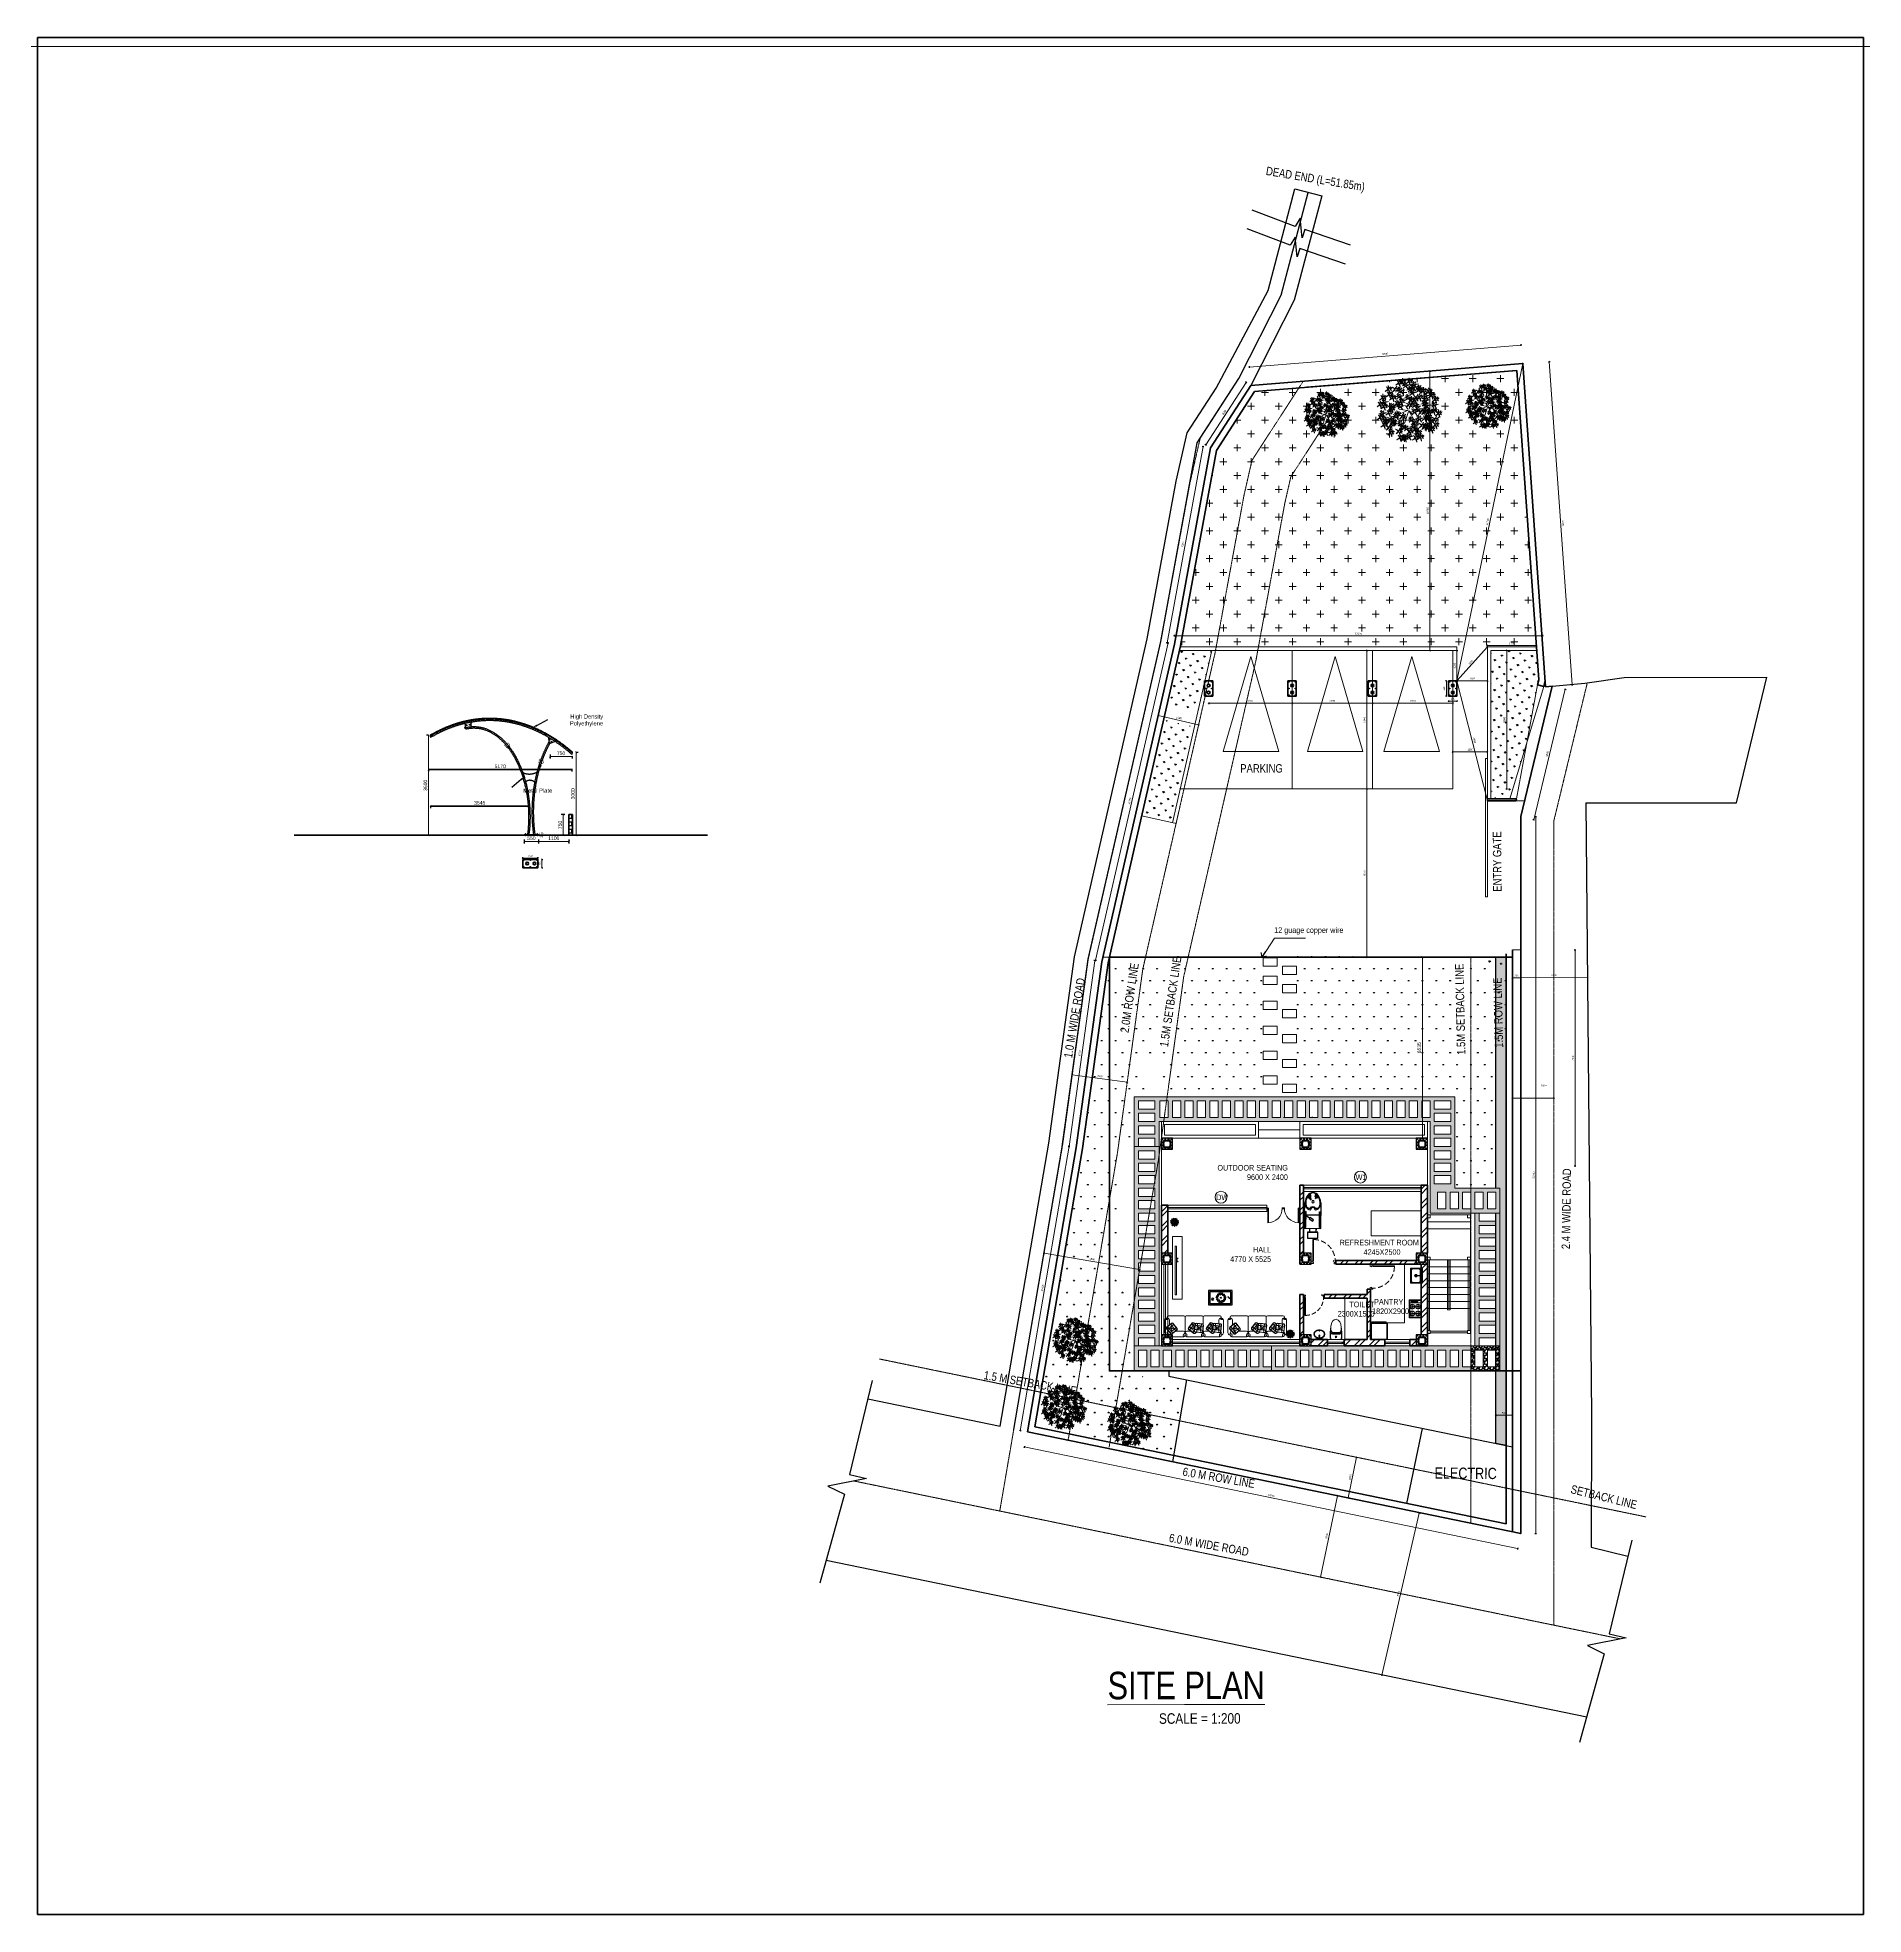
# Model space of a CAD drawing. Header units: millimetres. Extents: x 19543921 to 20171754, y -3528062 to -3222959.
# Drawn here: x 19543921 to 19609826, y -3316694 to -3248936 of the extents above; entities that cross this region are included whole.
import ezdxf

# ---------------------------------------------------------------- set-up
doc = ezdxf.new("R2010")
doc.units = ezdxf.units.MM
doc.header["$MEASUREMENT"] = 0
doc.header["$PDMODE"] = 35
for name, pattern in [('CENTER2', [28.575, 19.05, -3.175, 3.175, -3.175]), ('CONTINUA', [0]), ('DASHED', [0.75, 0.5, -0.25])]:
    doc.linetypes.add(name, pattern=pattern)
doc.layers.get('Defpoints').update_dxf_attribs({"color": 169})
for name, color, linetype, lineweight in [('CENTER LINE', 40, 'CENTER2', 15), ('Dimension', 4, 'Continuous', 9), ('Door-Window', 112, 'Continuous', 15), ('EDIFICIO', 5, 'Continuous', 0), ('ele 1', 24, 'Continuous', 35), ('ele 3', 153, 'Continuous', 18), ('Fittings', 9, 'Continuous', 0), ('FURNITURE', 34, 'Continuous', 5), ('hach', 8, 'Continuous', 0), ('HACTH', 9, 'Continuous', 9), ('hatch LOW', 8, 'Continuous', 5), ('Hatrch', 8, 'Continuous', 0), ('PLANTS', 3, 'Continuous', 13), ('site', 96, 'Continuous', 40), ('Staircase', 6, 'Continuous', 13), ('text', 142, 'Continuous', 9), ('wall', 1, 'Continuous', 35), ('wall line', 6, 'Continuous', 13), ('Windows', 4, 'Continuous', 13)]:
    doc.layers.add(name, color=color, linetype=linetype, lineweight=lineweight)
for name, color, linetype in [('Hc', 10, 'Continuous'), ('Mobiliario', 50, 'CONTINUA'), ('MUEBLES', 1, 'Continuous'), ('Road', 7, 'Continuous')]:
    doc.layers.add(name, color=color, linetype=linetype)
doc.styles.add('DIM', font='arial.ttf', dxfattribs={"width": 0.8, "height": 45})
doc.styles.add('ordinary', font='arial.ttf')
doc.linetypes.add('ZIGZAG', pattern='A,0.0001,-0.2,[131,ltypeshp.shx,S=0.2,R=0,X=-0.2,Y=0],-0.4,[131,ltypeshp.shx,S=0.2,R=180,X=0.2,Y=0],-0.2', length=0.8001)
doc.dimstyles.new('Copy of outer dimension', dxfattribs={"dimtxt": 65, "dimasz": 35, "dimexe": 30, "dimexo": 150, "dimgap": 50, "dimtad": 1, "dimdec": 0, "dimrnd": 5, "dimzin": 12, "dimdsep": 46, "dimtxsty": 'ordinary', "dimblk1": 'OBLIQUE', "dimblk2": 'OBLIQUE', "dimsah": 1, "dimcen": 0.09, "dimclrd": 256, "dimclre": 256, "dimclrt": 256, "dimadec": 0, "dimazin": 3, "dimtfac": 1, "dimtdec": 0, "dimtix": 1, "dimtmove": 1, "dimatfit": 2, "dimldrblk": 'leaderarrow', "dimfxl": 30, "dimfxlon": 1, "dimtolj": 1, "dimtzin": 12, "dimlwd": -1, "dimarcsym": 0})
doc.dimstyles.new('outer dimension', dxfattribs={"dimtxt": 130, "dimasz": 70, "dimexe": 75, "dimexo": 150, "dimgap": 50, "dimtad": 1, "dimdec": 0, "dimrnd": 5, "dimzin": 12, "dimdsep": 46, "dimtxsty": 'ordinary', "dimblk": 'ARCHTICK', "dimcen": 0.09, "dimclrd": 256, "dimclre": 256, "dimclrt": 256, "dimadec": 0, "dimazin": 3, "dimtfac": 1, "dimtdec": 0, "dimtix": 1, "dimtmove": 1, "dimatfit": 2, "dimldrblk": 'ARCHTICK', "dimfxl": 75, "dimfxlon": 1, "dimtolj": 1, "dimtzin": 12, "dimlwd": -1, "dimarcsym": 0})
pattern_1 = [(0, (342299.43, -568438.57), (250, 433.0127015), [62.5, -437.5]), (90, (342330.68, -568438.57), (-250, 433.0127015), [31.25, -834.775403]), (90, (342338.5, -568438.57), (-250, 433.0127015), [25, -841.025403]), (90, (342322.87, -568438.57), (-250, 433.0127015), [25, -841.025403]), (60, (342346.3, -568438.57), (-250, 433.012702), [20, -480]), (120, (342315.06, -568438.57), (-500, 2e-07), [20, -480])]
pattern_2 = [(77.9568954, (342299.43, -568438.57), (-163.2023802, 251.7240216), [56.25, -368.014069]), (32.9568954, (342299.43, -568438.57), (-163.2023803, 251.7240216), [56.25, -243.75]), (122.9568954, (342299.43, -568438.57), (-251.7240216, -163.2023803), [56.25, -243.75])]
pattern_3 = [(45, (-50772.9, -116626.18), (-265.165043, 265.165043), []), (45, (-50596.1, -116626.18), (-265.165043, 265.165043), [])]
pattern_4 = [(228.0127875, (4702.881, -25671.991), (-1600, -1800), [26.9072, -2663.8176094]), (184.96974073, (4684.881, -25691.991), (2400, 200), [46.1736, -4571.1849522]), (132.51044708, (4638.881, -25695.991), (2000, -2200), [32.5576, -3223.2065192]), (267.273689006, (4560.881, -25745.991), (200, 4000), [42.0476, -4162.7116083]), (292.83365418, (4558.881, -25787.991), (-1000, 2400), [41.231, -4081.8746256]), (357.273689006, (4574.881, -25825.991), (-4000, 200), [42.0476, -4162.7116083]), (37.694240467, (4616.881, -25827.991), (-2600, -2000), [55.6058, -5504.9697098]), (72.255328375, (4660.881, -25793.991), (1400, 4400), [52.4976, -5197.2642994]), (121.429565615, (4676.881, -25743.991), (-1600, 2600), [42.19, -4176.814622]), (175.23635831, (4654.881, -25707.991), (2200, -200), [48.1664, -2360.1525158]), (222.397437798, (4606.881, -25703.991), (-2400, -2200), [62.2896, -6166.675001]), (138.81407483, (4758.881, -25747.991), (-1400, 1200), [21.2602, -2104.7689625]), (171.46923439, (4742.881, -25733.991), (2600, -400), [40.4474, -4004.3022832]), (225, (4702.88, -25727.99), (-2e-14, -200), [28.2842, -254.5585125]), (203.19859051, (4688.88, -25703.99), (1000, 400), [15.2316, -1507.9230212]), (291.80140949, (4674.88, -25709.99), (-200, 600), [21.5406, -1055.4923614]), (30.96375653, (4682.88, -25729.99), (600, 400), [34.9858, -1131.204579]), (161.56505118, (4712.88, -25711.99), (400, -200), [25.2982, -607.157332]), (16.389540334, (4558.881, -25709.991), (2000, 600), [35.44, -3508.5690293]), (70.34617594, (4592.881, -25699.991), (-800, -2200.000000001), [29.7322, -2943.4815495]), (293.19859051, (4712.88, -25671.99), (-400, 1000), [30.463, -1492.6916212]), (343.610459666, (4724.881, -25699.991), (-2000, 600), [35.44, -3508.5690293]), (339.44395478, (4558.88, -25833.99), (-1000, 400), [34.176, -1674.624749]), (294.77514057, (4590.881, -25845.991), (-1000, 2200), [28.6356, -2834.9286127]), (66.80140949, (4714.88, -25871.99), (400, 1000), [30.463, -1492.6916212]), (17.354024636, (4726.881, -25843.991), (-2600, -800), [33.5262, -3319.0847228]), (69.44395478, (4616.88, -25871.99), (-400, -1000), [17.088, -1691.712749]), (101.30993247, (4702.88, -25871.99), (-200, 800), [10.198, -1009.6059027]), (165.96375653, (4700.88, -25861.99), (600, -200), [41.231, -783.3901251]), (186.00900596, (4660.881, -25851.991), (2000, 200), [38.21, -3782.784635]), (303.69006753, (4682.88, -25747.99), (-200, 400), [28.8444, -692.265855]), (353.157226587, (4698.881, -25771.991), (3400, -400), [50.3588, -4985.5125248]), (60.9453959, (4748.881, -25777.991), (-800, -1400), [20.5912, -2038.5348282]), (90, (4758.88, -25760), (-200, 200), [12, -188]), (120.25643716, (4656.881, -25845.991), (800, -1400), [27.7848, -2750.7039979]), (48.0127875, (4642.881, -25821.991), (1600, 1800), [53.8144, -2636.9104094]), (0, (4678.88, -25782), (200, 200), [52, -148]), (325.30484647, (4730.881, -25781.991), (2000, -1400), [31.6228, -3130.6548602]), (254.0546041, (4756.88, -25799.99), (-200, -800), [29.1204, -1426.9015779]), (207.645975364, (4748.881, -25827.991), (-3800, -2000), [47.413, -4693.8948365]), (175.42607874, (4706.881, -25849.991), (-2600, 200), [50.1598, -4965.8146816])]

# ---------------------------------------------------------------- blocks, each defined once
blk = doc.blocks.new('_OBLIQUE')
at = {"color": 0, "linetype": 'ByBlock'}
blk.add_line((-0.5, -0.5), (0.5, 0.5), dxfattribs=at)
blk = doc.blocks.new('*D24')
at = {"layer": 'Defpoints', "color": 0, "linetype": 'Continuous', "ltscale": 1000, "transparency": 16777216}
for p in [(19561432, -3278605), (19561982, -3278557), (19561982, -3278605)]:
    blk.add_point(p, dxfattribs=at)
at = {"layer": 'Dimension', "linetype": 'Continuous', "lineweight": -2, "ltscale": 1000, "transparency": 16777216}
for p, q in [((19561432, -3278557), (19561432, -3278527)), ((19561982, -3278557), (19561982, -3278527))]:
    blk.add_line(p, q, dxfattribs=at)
at = {"layer": 'Dimension', "ltscale": 1000, "transparency": 16777216}
blk.add_line((19561432, -3278557), (19561982, -3278557), dxfattribs=at)
at = {"layer": 'Dimension', "linetype": 'Continuous', "ltscale": 1000, "transparency": 16777216, "xscale": 35, "yscale": 35, "zscale": 35, "rotation": 180}
blk.add_blockref('_OBLIQUE', (19561432, -3278557), dxfattribs=at)
at = {"layer": 'Dimension', "linetype": 'Continuous', "ltscale": 1000, "transparency": 16777216, "xscale": 35, "yscale": 35, "zscale": 35}
blk.add_blockref('_OBLIQUE', (19561982, -3278557), dxfattribs=at)
at = {"layer": 'Dimension', "linetype": 'Continuous', "ltscale": 1000, "transparency": 16777216, "insert": (19561707, -3278474), "char_height": 65, "attachment_point": 5, "style": 'ordinary'}
blk.add_mtext('\\A1;550', dxfattribs=at)
blk = doc.blocks.new('leaderarrow')
at = {"linetype": 'Continuous'}
blk.add_line((0, 0), (-1, 0), dxfattribs=at)
at = {"linetype": 'Continuous', "const_width": 0.177}
blk.add_lwpolyline([(-0.5, 0.5), (0, 0), (-0.5, -0.5)], dxfattribs=at)
blk = doc.blocks.new('*D25')
at = {"layer": 'Defpoints', "color": 0, "linetype": 'Continuous', "ltscale": 1000, "transparency": 16777216}
for p in [(19561982, -3278605), (19561982, -3278905), (19562126, -3278905)]:
    blk.add_point(p, dxfattribs=at)
at = {"layer": 'Dimension', "linetype": 'Continuous', "lineweight": -2, "ltscale": 1000, "transparency": 16777216}
for p, q in [((19562126, -3278605), (19562156, -3278605)), ((19562126, -3278905), (19562156, -3278905))]:
    blk.add_line(p, q, dxfattribs=at)
at = {"layer": 'Dimension', "ltscale": 1000, "transparency": 16777216}
blk.add_line((19562126, -3278605), (19562126, -3278905), dxfattribs=at)
at = {"layer": 'Dimension', "linetype": 'Continuous', "ltscale": 1000, "transparency": 16777216, "xscale": 35, "yscale": 35, "zscale": 35}
for p, rotation in [((19562126, -3278605), 90), ((19562126, -3278905), 270)]:
    blk.add_blockref('_OBLIQUE', p, dxfattribs=dict(at, rotation=rotation))
at = {"layer": 'Dimension', "linetype": 'Continuous', "ltscale": 1000, "transparency": 16777216, "insert": (19562042, -3278755), "char_height": 65, "attachment_point": 5, "rotation": 90, "style": 'ordinary'}
blk.add_mtext('\\A1;300', dxfattribs=at)
blk = doc.blocks.new('_ArchTick')
at = {"color": 0, "linetype": 'ByBlock', "const_width": 0.15}
blk.add_lwpolyline([(-0.5, -0.5), (0.5, 0.5)], dxfattribs=at)
blk = doc.blocks.new('*D26')
at = {"layer": 'Defpoints', "color": 0, "linetype": 'Continuous', "ltscale": 1000, "transparency": 16777216}
for p in [(19563234, -3274738), (19563096, -3277736), (19563360, -3277736)]:
    blk.add_point(p, dxfattribs=at)
at = {"layer": 'Dimension', "linetype": 'Continuous', "lineweight": -2, "ltscale": 1000, "transparency": 16777216}
for p, q in [((19563360, -3274738), (19563435, -3274738)), ((19563285, -3277736), (19563435, -3277736))]:
    blk.add_line(p, q, dxfattribs=at)
at = {"layer": 'Dimension', "ltscale": 1000, "transparency": 16777216}
blk.add_line((19563360, -3274738), (19563360, -3277736), dxfattribs=at)
at = {"layer": 'Dimension', "linetype": 'Continuous', "ltscale": 1000, "transparency": 16777216, "xscale": 70, "yscale": 70, "zscale": 70}
for p, rotation in [((19563360, -3274738), 90), ((19563360, -3277736), 270)]:
    blk.add_blockref('_ArchTick', p, dxfattribs=dict(at, rotation=rotation))
at = {"layer": 'Dimension', "linetype": 'Continuous', "ltscale": 1000, "transparency": 16777216, "insert": (19563243, -3276237), "char_height": 130, "attachment_point": 5, "rotation": 90, "style": 'ordinary'}
blk.add_mtext('\\A1;3000', dxfattribs=at)
blk = doc.blocks.new('*D27')
at = {"layer": 'Defpoints', "color": 0, "linetype": 'Continuous', "ltscale": 1000, "transparency": 16777216}
for p in [(19558090, -3274125), (19558037, -3277736), (19558090, -3277736)]:
    blk.add_point(p, dxfattribs=at)
at = {"layer": 'Dimension', "linetype": 'Continuous', "lineweight": -2, "ltscale": 1000, "transparency": 16777216}
for p, q in [((19558037, -3274125), (19557962, -3274125)), ((19558037, -3277736), (19557962, -3277736))]:
    blk.add_line(p, q, dxfattribs=at)
at = {"layer": 'Dimension', "ltscale": 1000, "transparency": 16777216}
blk.add_line((19558037, -3274125), (19558037, -3277736), dxfattribs=at)
at = {"layer": 'Dimension', "linetype": 'Continuous', "ltscale": 1000, "transparency": 16777216, "xscale": 70, "yscale": 70, "zscale": 70}
for p, rotation in [((19558037, -3274125), 90), ((19558037, -3277736), 270)]:
    blk.add_blockref('_ArchTick', p, dxfattribs=dict(at, rotation=rotation))
at = {"layer": 'Dimension', "linetype": 'Continuous', "ltscale": 1000, "transparency": 16777216, "insert": (19557920, -3275931), "char_height": 130, "attachment_point": 5, "rotation": 90, "style": 'ordinary'}
blk.add_mtext('\\A1;3600', dxfattribs=at)
blk = doc.blocks.new('*D28')
at = {"layer": 'Defpoints', "color": 0, "linetype": 'Continuous', "ltscale": 1000, "transparency": 16777216}
for p in [(19561490, -3277736), (19561490, -3277958), (19562003, -3277736)]:
    blk.add_point(p, dxfattribs=at)
at = {"layer": 'Dimension', "linetype": 'Continuous', "lineweight": -2, "ltscale": 1000, "transparency": 16777216}
for p, q in [((19561490, -3277886), (19561490, -3278033)), ((19562003, -3277886), (19562003, -3278033))]:
    blk.add_line(p, q, dxfattribs=at)
at = {"layer": 'Dimension', "ltscale": 1000, "transparency": 16777216}
blk.add_line((19562003, -3277958), (19561490, -3277958), dxfattribs=at)
at = {"layer": 'Dimension', "linetype": 'Continuous', "ltscale": 1000, "transparency": 16777216, "xscale": 70, "yscale": 70, "zscale": 70, "rotation": 180}
blk.add_blockref('_ArchTick', (19561490, -3277958), dxfattribs=at)
at = {"layer": 'Dimension', "linetype": 'Continuous', "ltscale": 1000, "transparency": 16777216, "xscale": 70, "yscale": 70, "zscale": 70}
blk.add_blockref('_ArchTick', (19562003, -3277958), dxfattribs=at)
at = {"layer": 'Dimension', "linetype": 'Continuous', "ltscale": 1000, "transparency": 16777216, "insert": (19561746, -3277842), "char_height": 130, "attachment_point": 5, "style": 'ordinary'}
blk.add_mtext('\\A1;550', dxfattribs=at)
blk = doc.blocks.new('*D29')
at = {"layer": 'Defpoints', "color": 0, "linetype": 'Continuous', "ltscale": 1000, "transparency": 16777216}
for p in [(19562003, -3277736), (19562003, -3277960), (19563103, -3277736)]:
    blk.add_point(p, dxfattribs=at)
at = {"layer": 'Dimension', "linetype": 'Continuous', "lineweight": -2, "ltscale": 1000, "transparency": 16777216}
for p, q in [((19562003, -3277886), (19562003, -3278035)), ((19563103, -3277886), (19563103, -3278035))]:
    blk.add_line(p, q, dxfattribs=at)
at = {"layer": 'Dimension', "ltscale": 1000, "transparency": 16777216}
blk.add_line((19563103, -3277960), (19562003, -3277960), dxfattribs=at)
at = {"layer": 'Dimension', "linetype": 'Continuous', "ltscale": 1000, "transparency": 16777216, "xscale": 70, "yscale": 70, "zscale": 70, "rotation": 180}
blk.add_blockref('_ArchTick', (19562003, -3277960), dxfattribs=at)
at = {"layer": 'Dimension', "linetype": 'Continuous', "ltscale": 1000, "transparency": 16777216, "xscale": 70, "yscale": 70, "zscale": 70}
blk.add_blockref('_ArchTick', (19563103, -3277960), dxfattribs=at)
at = {"layer": 'Dimension', "linetype": 'Continuous', "ltscale": 1000, "transparency": 16777216, "insert": (19562553, -3277843), "char_height": 130, "attachment_point": 5, "style": 'ordinary'}
blk.add_mtext('\\A1;1100', dxfattribs=at)
blk = doc.blocks.new('*D30')
at = {"layer": 'Defpoints', "color": 0, "linetype": 'Continuous', "ltscale": 1000, "transparency": 16777216}
for p in [(19562898, -3276986), (19563103, -3276986), (19562620, -3277736)]:
    blk.add_point(p, dxfattribs=at)
at = {"layer": 'Dimension', "linetype": 'Continuous', "lineweight": -2, "ltscale": 1000, "transparency": 16777216}
for p, q in [((19562953, -3276986), (19562823, -3276986)), ((19562823, -3277736), (19562973, -3277736))]:
    blk.add_line(p, q, dxfattribs=at)
at = {"layer": 'Dimension', "ltscale": 1000, "transparency": 16777216}
blk.add_line((19562898, -3277736), (19562898, -3276986), dxfattribs=at)
at = {"layer": 'Dimension', "linetype": 'Continuous', "ltscale": 1000, "transparency": 16777216, "xscale": 70, "yscale": 70, "zscale": 70}
for p, rotation in [((19562898, -3276986), 90), ((19562898, -3277736), 270)]:
    blk.add_blockref('_ArchTick', p, dxfattribs=dict(at, rotation=rotation))
at = {"layer": 'Dimension', "linetype": 'Continuous', "ltscale": 1000, "transparency": 16777216, "insert": (19562782, -3277361), "char_height": 130, "attachment_point": 5, "rotation": 90, "style": 'ordinary'}
blk.add_mtext('\\A1;750', dxfattribs=at)
blk = doc.blocks.new('*D31')
at = {"layer": 'Defpoints', "color": 0, "linetype": 'Continuous', "ltscale": 1000, "transparency": 16777216}
for p in [(19562418, -3274412), (19562418, -3274890), (19563218, -3274821)]:
    blk.add_point(p, dxfattribs=at)
at = {"layer": 'Dimension', "linetype": 'Continuous', "lineweight": -2, "ltscale": 1000, "transparency": 16777216}
for p, q in [((19562418, -3274815), (19562418, -3274965)), ((19563218, -3274890), (19563218, -3274965))]:
    blk.add_line(p, q, dxfattribs=at)
at = {"layer": 'Dimension', "ltscale": 1000, "transparency": 16777216}
blk.add_line((19563218, -3274890), (19562418, -3274890), dxfattribs=at)
at = {"layer": 'Dimension', "linetype": 'Continuous', "ltscale": 1000, "transparency": 16777216, "xscale": 70, "yscale": 70, "zscale": 70, "rotation": 180}
blk.add_blockref('_ArchTick', (19562418, -3274890), dxfattribs=at)
at = {"layer": 'Dimension', "linetype": 'Continuous', "ltscale": 1000, "transparency": 16777216, "xscale": 70, "yscale": 70, "zscale": 70}
blk.add_blockref('_ArchTick', (19563218, -3274890), dxfattribs=at)
at = {"layer": 'Dimension', "linetype": 'Continuous', "ltscale": 1000, "transparency": 16777216, "insert": (19562818, -3274774), "char_height": 130, "attachment_point": 5, "style": 'ordinary'}
blk.add_mtext('\\A1;750', dxfattribs=at)
blk = doc.blocks.new('*D32')
at = {"layer": 'Defpoints', "color": 0, "linetype": 'Continuous', "ltscale": 1000, "transparency": 16777216}
for p in [(19562003, -3277721), (19562003, -3277736), (19562224, -3277721)]:
    blk.add_point(p, dxfattribs=at)
at = {"layer": 'Dimension', "linetype": 'Continuous', "lineweight": -2, "ltscale": 1000, "transparency": 16777216}
for p, q in [((19562153, -3277721), (19562299, -3277721)), ((19562153, -3277736), (19562299, -3277736))]:
    blk.add_line(p, q, dxfattribs=at)
at = {"layer": 'Dimension', "ltscale": 1000, "transparency": 16777216}
blk.add_line((19562224, -3277736), (19562224, -3277721), dxfattribs=at)
at = {"layer": 'Dimension', "linetype": 'Continuous', "ltscale": 1000, "transparency": 16777216, "insert": (19562107, -3277728), "char_height": 130, "attachment_point": 5, "rotation": 90, "style": 'ordinary'}
blk.add_mtext('\\A1;15', dxfattribs=at)
blk = doc.blocks.new('*D33')
at = {"layer": 'Defpoints', "color": 0, "linetype": 'Continuous', "ltscale": 1000, "transparency": 16777216}
for p in [(19560941, -3274619), (19560965, -3274566), (19560981, -3274589)]:
    blk.add_point(p, dxfattribs=at)
at = {"layer": 'Dimension', "linetype": 'Continuous', "lineweight": -2, "ltscale": 1000, "transparency": 16777216}
for p, q in [((19560924, -3274596), (19560880, -3274535)), ((19560965, -3274566), (19560920, -3274506))]:
    blk.add_line(p, q, dxfattribs=at)
at = {"layer": 'Dimension', "ltscale": 1000, "transparency": 16777216}
blk.add_line((19560924, -3274596), (19560965, -3274566), dxfattribs=at)
at = {"layer": 'Dimension', "linetype": 'Continuous', "ltscale": 1000, "transparency": 16777216, "insert": (19560876, -3274487), "char_height": 130, "attachment_point": 5, "rotation": 36.11773, "style": 'ordinary'}
blk.add_mtext('\\A1;50', dxfattribs=at)
blk = doc.blocks.new('*D34')
at = {"layer": 'Defpoints', "color": 0, "linetype": 'Continuous', "ltscale": 1000, "transparency": 16777216}
for p in [(19562035, -3275184), (19562082, -3275199), (19562082, -3275199)]:
    blk.add_point(p, dxfattribs=at)
at = {"layer": 'Dimension', "linetype": 'Continuous', "lineweight": -2, "ltscale": 1000, "transparency": 16777216}
for p, q in [((19562035, -3275184), (19562012, -3275256)), ((19562082, -3275199), (19562059, -3275271))]:
    blk.add_line(p, q, dxfattribs=at)
at = {"layer": 'Dimension', "ltscale": 1000, "transparency": 16777216}
blk.add_line((19562035, -3275184), (19562082, -3275199), dxfattribs=at)
at = {"layer": 'Dimension', "linetype": 'Continuous', "ltscale": 1000, "transparency": 16777216, "insert": (19562094, -3275081), "char_height": 130, "attachment_point": 5, "rotation": 342.36163, "style": 'ordinary'}
blk.add_mtext('\\A1;50', dxfattribs=at)
blk = doc.blocks.new('*D111')
at = {"layer": 'Defpoints', "color": 0, "linetype": 'Continuous', "ltscale": 1000, "transparency": 16777216}
for p in [(19593182, -3302061), (19591835, -3307910), (19592446, -3308050)]:
    blk.add_point(p, dxfattribs=at)
at = {"layer": 'Dimension', "ltscale": 1000, "transparency": 16777216}
blk.add_line((19593794, -3302202), (19592446, -3308050), dxfattribs=at)
at = {"layer": 'Dimension', "linetype": 'Continuous', "lineweight": -2, "ltscale": 1000, "transparency": 16777216}
for p, q in [((19593765, -3302195), (19593823, -3302209)), ((19592417, -3308044), (19592476, -3308057))]:
    blk.add_line(p, q, dxfattribs=at)
at = {"layer": 'Dimension', "linetype": 'Continuous', "ltscale": 1000, "transparency": 16777216, "xscale": 35, "yscale": 35, "zscale": 35}
for p, rotation in [((19593794, -3302202), 77.0251903879354), ((19592446, -3308050), 257.0251903879354)]:
    blk.add_blockref('_OBLIQUE', p, dxfattribs=dict(at, rotation=rotation))
at = {"layer": 'Dimension', "linetype": 'Continuous', "ltscale": 1000, "transparency": 16777216, "insert": (19593039, -3305108), "char_height": 65, "attachment_point": 5, "rotation": 77.02519, "style": 'ordinary'}
blk.add_mtext('\\A1;6000', dxfattribs=at)
blk = doc.blocks.new('bamboo')
at = {"layer": 'PLANTS', "color": 32}
for p, q in [((-24, 62), (-370, 296)), ((-12, 40), (-247, 564)), ((-57, 6), (-247, -50)), ((32, 40), (390, 162)), ((43, 73), (278, 631)), ((43, 28), (301, 62)), ((390, 162), (546, 218)), ((-471, -139), (-761, -217)), ((-124, -653), (-158, -842)), ((-12, -16), (-113, -440)), ((77, -94), (122, -173))]:
    blk.add_line(p, q, dxfattribs=at)
at = {"layer": 'PLANTS', "color": 78}
for points in [[(-1166, 757), (-1215, 904), (-1192, 735), (-1166, 757)], [(-906, 902), (-969, 907), (-955, 890), (-915, 895)], [(-835, 1008), (-876, 987), (-939, 1095), (-843, 1001)], [(-781, 1201), (-752, 1166), (-913, 1150), (-789, 1194)], [(-756, 1207), (-806, 1354), (-782, 1185), (-756, 1207)], [(-767, 963), (-621, 1015), (-789, 988), (-767, 963)], [(-1313, 424), (-1285, 389), (-1445, 373), (-1322, 417)], [(-1335, 362), (-1315, 321), (-1424, 260), (-1328, 354)], [(-1357, -48), (-1406, 100), (-1383, -69), (-1357, -48)], [(-1341, -50), (-1199, 24), (-1313, -84), (-1334, -58)], [(-1289, 429), (-1338, 577), (-1315, 408), (-1289, 429)], [(-1190, 751), (-1162, 716), (-1322, 700), (-1199, 744)], [(-1190, 96), (-1162, 62), (-1322, 46), (-1199, 89)], [(-1212, 690), (-1192, 648), (-1301, 587), (-1205, 681)], [(-1212, 35), (-1192, -7), (-1301, -67), (-1205, 26)], [(-1289, 342), (-1300, 232), (-1259, 323), (-1282, 333)], [(-1273, 428), (-1131, 501), (-1245, 393), (-1266, 419)], [(-1193, 439), (-1256, 443), (-1242, 426), (-1202, 431)], [(-1141, 498), (-1251, 506), (-1159, 468), (-1150, 491)], [(-1231, 289), (-1237, 226), (-1220, 240), (-1224, 280)], [(-1225, 352), (-1146, 344), (-1235, 329), (-1233, 345)], [(-1122, 544), (-1163, 524), (-1226, 631), (-1130, 537)], [(-1166, 102), (-1215, 250), (-1192, 81), (-1166, 102)], [(-1166, 669), (-1177, 559), (-1136, 651), (-1159, 661)], [(-1166, 15), (-1177, -95), (-1136, -4), (-1159, 6)], [(-1130, 434), (-1136, 355), (-1153, 444), (-1137, 442)], [(-1150, 755), (-1008, 829), (-1122, 721), (-1143, 746)], [(-1150, 100), (-1008, 174), (-1122, 66), (-1143, 92)], [(-999, 696), (-971, 662), (-1131, 646), (-1008, 689)], [(-1108, 616), (-1114, 553), (-1097, 567), (-1101, 607)], [(-1060, 524), (-1094, 495), (-1113, 654), (-1067, 532)], [(-1102, 679), (-1023, 671), (-1112, 656), (-1111, 672)], [(-1102, 24), (-1023, 17), (-1112, 2), (-1111, 17)], [(-1021, 635), (-1001, 593), (-1110, 533), (-1014, 626)], [(-958, 110), (-930, 76), (-1090, 59), (-967, 103)], [(-1055, 484), (-979, 343), (-1089, 455), (-1063, 476)], [(-1054, 499), (-907, 552), (-1076, 525), (-1054, 499)], [(-980, 49), (-960, 7), (-1069, -54), (-973, 40)], [(-975, 702), (-1024, 850), (-1001, 681), (-975, 702)], [(-975, 615), (-986, 505), (-945, 596), (-968, 606)], [(-934, 116), (-983, 263), (-960, 94), (-934, 116)], [(-934, 28), (-945, -82), (-904, 10), (-927, 20)], [(-917, 561), (-923, 499), (-906, 513), (-910, 553)], [(-918, 114), (-776, 188), (-890, 80), (-911, 105)], [(-870, 38), (-791, 30), (-880, 15), (-878, 31)], [(-644, 533), (-616, 498), (-776, 482), (-653, 526)], [(-666, 471), (-646, 430), (-755, 369), (-659, 463)], [(-652, 117), (-632, 75), (-741, 14), (-645, 108)], [(-650, 428), (-684, 399), (-704, 559), (-658, 437)], [(-645, 388), (-569, 248), (-679, 359), (-654, 381)], [(-620, 538), (-669, 686), (-646, 517), (-620, 538)], [(-644, 404), (-498, 456), (-666, 429), (-644, 404)], [(-620, 451), (-631, 341), (-590, 432), (-613, 442)], [(-604, 537), (-462, 610), (-576, 502), (-597, 528)], [(-562, 398), (-568, 335), (-551, 349), (-555, 389)], [(-556, 461), (-477, 453), (-566, 438), (-564, 454)], [(-434, 79), (-440, 1), (-457, 89), (-441, 88)], [(-311, 499), (-291, 457), (-400, 396), (-304, 490)], [(-359, 129), (-282, -11), (-393, 100), (-367, 122)], [(-265, 478), (-276, 368), (-235, 460), (-258, 470)], [(-1381, -54), (-1353, -88), (-1513, -104), (-1390, -61)], [(-1403, -115), (-1383, -157), (-1492, -217), (-1396, -124)], [(-1358, -135), (-1368, -245), (-1328, -154), (-1350, -144)], [(-1204, -613), (-1176, -647), (-1336, -663), (-1213, -620)], [(-1226, -674), (-1206, -716), (-1315, -776), (-1219, -683)], [(-1152, -296), (-1306, -272), (-1145, -329), (-1152, -296)], [(-1299, -188), (-1305, -251), (-1288, -237), (-1292, -197)], [(-1293, -126), (-1215, -133), (-1303, -148), (-1302, -133)], [(-1108, -763), (-1080, -797), (-1240, -813), (-1117, -770)], [(-1180, -607), (-1229, -459), (-1205, -628), (-1180, -607)], [(-1130, -824), (-1110, -866), (-1219, -926), (-1123, -833)], [(-1180, -694), (-1191, -804), (-1150, -713), (-1173, -703)], [(-1159, -321), (-1115, -311), (-1175, -461), (-1156, -331)], [(-1164, -609), (-1022, -535), (-1135, -643), (-1157, -617)], [(-1144, -283), (-1143, -123), (-1100, -274), (-1133, -281)], [(-1084, -757), (-1133, -609), (-1110, -778), (-1084, -757)], [(-1122, -748), (-1128, -810), (-1110, -796), (-1115, -756)], [(-1116, -685), (-1037, -692), (-1126, -707), (-1124, -692)], [(-1108, -39), (-1114, -101), (-1097, -87), (-1101, -47)], [(-1114, -368), (-1068, -370), (-1065, -495), (-1103, -366)], [(-1084, -844), (-1095, -954), (-1055, -863), (-1077, -853)], [(-1075, -337), (-983, -398), (-1045, -319), (-1064, -335)], [(-1068, -759), (-926, -685), (-1040, -793), (-1061, -767)], [(-1054, -276), (-1011, -210), (-1038, -295), (-1052, -287)], [(-975, -489), (-1038, -484), (-1023, -501), (-983, -496)], [(-923, -429), (-1033, -421), (-941, -459), (-931, -436)], [(-1020, -835), (-941, -842), (-1030, -857), (-1029, -842)], [(-961, -829), (-1024, -825), (-1009, -842), (-969, -837)], [(-909, -770), (-1019, -762), (-927, -800), (-917, -777)], [(-903, -383), (-944, -404), (-1007, -296), (-912, -390)], [(-1001, -310), (-948, -345), (-953, -323), (-990, -308)], [(-890, -724), (-931, -745), (-994, -637), (-898, -731)], [(-912, -493), (-918, -572), (-935, -484), (-919, -485)], [(-898, -834), (-904, -913), (-921, -825), (-905, -826)], [(-852, -230), (-915, -225), (-900, -242), (-860, -237)], [(-866, -975), (-915, -828), (-891, -997), (-866, -975)], [(-800, -170), (-910, -162), (-818, -200), (-808, -177)], [(-841, -404), (-875, -433), (-895, -273), (-849, -395)], [(-780, -124), (-822, -145), (-885, -37), (-789, -131)], [(-876, -25), (-882, -88), (-865, -74), (-869, -33)], [(-828, -744), (-862, -774), (-881, -614), (-835, -736)], [(-837, -444), (-760, -584), (-870, -473), (-845, -451)], [(-835, -428), (-689, -375), (-857, -402), (-835, -428)], [(-823, -784), (-746, -925), (-857, -814), (-831, -792)], [(-822, -769), (-675, -716), (-844, -743), (-822, -769)], [(-789, -234), (-795, -313), (-812, -225), (-796, -226)], [(-719, -144), (-752, -174), (-772, -14), (-726, -136)], [(-714, -184), (-637, -325), (-748, -214), (-722, -192)], [(-661, -829), (-724, -825), (-709, -842), (-669, -837)], [(-609, -770), (-719, -762), (-627, -800), (-617, -777)], [(-589, -724), (-630, -745), (-693, -637), (-598, -731)], [(-576, -888), (-617, -908), (-680, -801), (-584, -895)], [(-598, -834), (-604, -913), (-621, -825), (-605, -826)], [(-527, -744), (-561, -774), (-581, -614), (-535, -736)], [(-514, -908), (-548, -937), (-567, -777), (-521, -900)], [(-497, -461), (-560, -457), (-545, -474), (-505, -469)], [(-497, -775), (-560, -770), (-545, -787), (-505, -782)], [(-523, -784), (-446, -925), (-556, -814), (-531, -792)], [(-445, -715), (-555, -707), (-463, -746), (-453, -723)], [(-521, -769), (-375, -716), (-543, -743), (-521, -769)], [(-425, -669), (-467, -690), (-530, -582), (-434, -677)], [(-508, -932), (-361, -880), (-530, -907), (-508, -932)], [(-434, -466), (-440, -545), (-457, -456), (-441, -458)], [(-434, -780), (-440, -858), (-457, -770), (-441, -771)], [(-364, -690), (-397, -719), (-417, -559), (-371, -681)], [(-359, -416), (-282, -557), (-393, -445), (-367, -424)], [(-359, -730), (-282, -870), (-393, -759), (-367, -737)], [(-358, -714), (-211, -662), (-379, -689), (-358, -714)], [(-183, -174), (-337, -149), (-176, -206), (-183, -174)], [(-243, -456), (-223, -497), (-332, -558), (-236, -464)], [(-227, -1004), (-261, -1033), (-280, -873), (-234, -995)], [(-98, -517), (-70, -552), (-230, -568), (-107, -524)], [(-120, -579), (-100, -620), (-209, -681), (-113, -587)], [(-197, -476), (-208, -586), (-167, -495), (-190, -485)], [(-16, -749), (12, -783), (-148, -800), (-25, -756)], [(-38, -810), (-18, -852), (-127, -913), (-31, -819)], [(8, -743), (-41, -596), (-18, -765), (8, -743)], [(8, -831), (-3, -941), (38, -849), (15, -839)], [(24, -745), (166, -671), (52, -779), (31, -754)], [(66, -884), (60, -947), (77, -933), (73, -893)], [(72, -821), (151, -829), (62, -844), (64, -828)], [(265, -852), (155, -844), (247, -882), (257, -859)], [(210, -1004), (176, -1033), (156, -873), (203, -995)], [(290, -371), (284, -449), (267, -361), (283, -362)], [(351, -866), (428, -1007), (317, -895), (343, -873)], [(365, -321), (441, -461), (331, -350), (356, -328)], [(489, -669), (448, -690), (385, -582), (481, -677)], [(735, -928), (694, -949), (631, -841), (727, -936)], [(797, -949), (763, -978), (743, -818), (790, -941)], [(936, -790), (926, -900), (966, -809), (943, -798)], [(995, -843), (989, -906), (1006, -892), (1002, -852)], [(1136, -838), (1156, -879), (1047, -940), (1143, -846)], [(1182, -858), (1171, -968), (1212, -877), (1189, -867)], [(-1026, -898), (-1032, -960), (-1015, -946), (-1019, -906)], [(-890, -981), (-862, -1015), (-1022, -1032), (-899, -988)], [(-912, -1042), (-892, -1084), (-1001, -1145), (-905, -1051)], [(-866, -1062), (-877, -1173), (-836, -1081), (-859, -1071)], [(-850, -977), (-708, -903), (-821, -1011), (-843, -985)], [(-808, -1116), (-814, -1179), (-796, -1164), (-801, -1124)], [(-802, -1053), (-723, -1060), (-812, -1076), (-810, -1060)], [(-688, -1129), (-751, -1125), (-736, -1142), (-696, -1137)], [(-636, -1070), (-746, -1062), (-654, -1100), (-644, -1077)], [(-617, -1024), (-658, -1045), (-721, -937), (-625, -1031)], [(-647, -993), (-710, -988), (-695, -1005), (-655, -1000)], [(-595, -934), (-705, -925), (-613, -964), (-603, -941)], [(-625, -1134), (-631, -1213), (-648, -1125), (-632, -1126)], [(-555, -1044), (-589, -1074), (-608, -914), (-562, -1036)], [(-584, -998), (-590, -1077), (-607, -988), (-591, -989)], [(-550, -1084), (-473, -1225), (-584, -1114), (-558, -1092)], [(-549, -1069), (-402, -1016), (-570, -1043), (-549, -1069)], [(-509, -948), (-432, -1088), (-543, -977), (-517, -955)], [(-374, -1170), (-437, -1166), (-422, -1183), (-382, -1178)], [(-322, -1111), (-432, -1103), (-340, -1141), (-330, -1118)], [(-360, -1089), (-423, -1084), (-409, -1101), (-369, -1096)], [(-308, -1029), (-418, -1021), (-326, -1059), (-317, -1036)], [(-303, -1065), (-344, -1086), (-407, -978), (-311, -1072)], [(-289, -983), (-330, -1004), (-393, -896), (-297, -990)], [(-311, -1175), (-317, -1254), (-334, -1165), (-318, -1167)], [(-297, -1093), (-303, -1172), (-320, -1084), (-305, -1085)], [(-241, -1085), (-275, -1114), (-294, -955), (-248, -1077)], [(-236, -1125), (-159, -1266), (-270, -1154), (-244, -1133)], [(-222, -1043), (-146, -1184), (-256, -1073), (-231, -1051)], [(-235, -1110), (-88, -1057), (-256, -1084), (-235, -1110)], [(-221, -1028), (-74, -975), (-243, -1002), (-221, -1028)], [(-84, -1104), (-56, -1138), (-216, -1154), (-93, -1111)], [(-106, -1165), (-86, -1206), (-195, -1267), (-99, -1174)], [(-60, -1098), (-109, -950), (-86, -1119), (-60, -1098)], [(-61, -1185), (-71, -1295), (-31, -1204), (-53, -1194)], [(-44, -1099), (98, -1026), (-16, -1134), (-37, -1108)], [(120, -1240), (149, -1274), (-11, -1291), (112, -1247)], [(-2, -1238), (-8, -1301), (9, -1287), (5, -1247)], [(4, -1176), (83, -1183), (-6, -1198), (-5, -1183)], [(99, -1301), (118, -1343), (9, -1404), (106, -1310)], [(77, -1089), (14, -1084), (28, -1101), (68, -1096)], [(129, -1029), (18, -1021), (111, -1059), (120, -1036)], [(148, -983), (107, -1004), (44, -896), (140, -990)], [(145, -1234), (95, -1087), (119, -1256), (145, -1234)], [(140, -1093), (134, -1172), (117, -1084), (132, -1085)], [(144, -1322), (134, -1432), (174, -1340), (151, -1330)], [(213, -911), (150, -907), (165, -924), (205, -919)], [(160, -1236), (302, -1162), (189, -1270), (168, -1244)], [(215, -1043), (291, -1184), (181, -1073), (206, -1051)], [(216, -1028), (362, -975), (194, -1002), (216, -1028)], [(203, -1375), (197, -1438), (214, -1424), (210, -1383)], [(209, -1312), (287, -1320), (199, -1335), (200, -1319)], [(352, -1199), (381, -1233), (221, -1250), (344, -1206)], [(331, -1260), (351, -1302), (242, -1363), (338, -1269)], [(276, -916), (270, -995), (253, -906), (269, -908)], [(377, -1193), (327, -1046), (351, -1215), (377, -1193)], [(376, -1281), (366, -1391), (406, -1299), (383, -1289)], [(393, -1195), (534, -1121), (421, -1229), (400, -1204)], [(435, -1334), (429, -1397), (446, -1383), (442, -1343)], [(441, -1271), (519, -1279), (431, -1294), (432, -1278)], [(612, -1172), (640, -1206), (480, -1222), (603, -1179)], [(590, -1233), (610, -1275), (501, -1336), (597, -1242)], [(636, -1166), (587, -1019), (610, -1187), (636, -1166)], [(664, -1034), (601, -1029), (615, -1046), (655, -1041)], [(716, -975), (605, -966), (698, -1005), (707, -982)], [(636, -1253), (625, -1363), (666, -1272), (643, -1262)], [(652, -1168), (794, -1094), (680, -1202), (659, -1176)], [(694, -1307), (688, -1370), (705, -1355), (701, -1315)], [(700, -1244), (779, -1251), (690, -1267), (692, -1251)], [(727, -1039), (721, -1117), (704, -1029), (719, -1030)], [(802, -989), (878, -1129), (768, -1018), (793, -996)], [(803, -973), (950, -921), (781, -948), (803, -973)], [(1240, -911), (1234, -974), (1251, -960), (1247, -920)]]:
    blk.add_lwpolyline(points, dxfattribs=at)
at = {"layer": 'PLANTS'}
for points in [[(-854, 962), (-965, 970), (-872, 931), (-863, 954)], [(-802, 1140), (-783, 1098), (-892, 1037), (-795, 1131)], [(-843, 898), (-849, 819), (-866, 907), (-851, 906)], [(-773, 987), (-807, 958), (-827, 1118), (-780, 996)], [(-768, 947), (-692, 807), (-802, 918), (-777, 940)], [(-757, 1119), (-767, 1009), (-727, 1100), (-750, 1111)], [(-741, 1205), (-599, 1279), (-712, 1170), (-734, 1196)], [(-698, 1066), (-704, 1003), (-687, 1017), (-691, 1057)], [(-692, 1129), (-614, 1121), (-703, 1106), (-701, 1122)], [(-633, 1052), (-696, 1057), (-682, 1040), (-642, 1045)], [(-581, 1112), (-692, 1120), (-599, 1081), (-590, 1104)], [(-562, 1158), (-603, 1137), (-666, 1245), (-570, 1151)], [(-593, 770), (-642, 918), (-618, 749), (-593, 770)], [(-570, 1048), (-576, 969), (-593, 1057), (-578, 1056)], [(-439, 1174), (-411, 1139), (-571, 1123), (-448, 1167)], [(-500, 1137), (-534, 1108), (-554, 1268), (-507, 1146)], [(-461, 1112), (-441, 1071), (-550, 1010), (-454, 1104)], [(-412, 1351), (-384, 1316), (-544, 1300), (-421, 1344)], [(-495, 1097), (-419, 957), (-529, 1068), (-504, 1090)], [(-374, 917), (-528, 942), (-367, 884), (-374, 917)], [(-434, 1290), (-414, 1248), (-523, 1187), (-427, 1281)], [(-494, 1113), (-347, 1165), (-516, 1138), (-494, 1113)], [(-415, 1179), (-464, 1327), (-441, 1158), (-415, 1179)], [(-388, 1357), (-437, 1504), (-414, 1335), (-388, 1357)], [(-415, 1092), (-426, 982), (-386, 1073), (-408, 1083)], [(-388, 1269), (-399, 1159), (-358, 1250), (-381, 1261)], [(-399, 1178), (-257, 1251), (-371, 1143), (-392, 1169)], [(-380, 893), (-337, 902), (-397, 753), (-378, 882)], [(-372, 1355), (-230, 1429), (-344, 1320), (-365, 1346)], [(-365, 930), (-365, 1090), (-322, 940), (-355, 933)], [(-357, 1039), (-363, 976), (-346, 990), (-350, 1030)], [(-351, 1102), (-272, 1094), (-361, 1079), (-360, 1095)], [(-183, 999), (-337, 1024), (-176, 966), (-183, 999)], [(-330, 1216), (-336, 1153), (-319, 1167), (-323, 1207)], [(-324, 1279), (-245, 1271), (-334, 1256), (-332, 1272)], [(-169, 1272), (-323, 1296), (-162, 1239), (-169, 1272)], [(-180, 955), (-152, 921), (-312, 905), (-189, 948)], [(-297, 876), (-204, 816), (-266, 894), (-286, 879)], [(-202, 894), (-182, 853), (-291, 792), (-195, 885)], [(-276, 938), (-232, 1004), (-260, 918), (-273, 927)], [(-223, 903), (-170, 869), (-174, 891), (-212, 906)], [(-189, 975), (-146, 984), (-206, 835), (-187, 964)], [(-156, 961), (-205, 1109), (-182, 940), (-156, 961)], [(-176, 1248), (-132, 1257), (-192, 1107), (-173, 1237)], [(-174, 1012), (-174, 1172), (-131, 1021), (-163, 1015)], [(-161, 1285), (-160, 1445), (-117, 1294), (-150, 1287)], [(-145, 927), (-99, 925), (-96, 801), (-134, 929)], [(-140, 960), (2, 1033), (-112, 925), (-133, 951)], [(-131, 1200), (-85, 1198), (-82, 1073), (-120, 1202)], [(-106, 958), (-13, 898), (-75, 976), (-95, 960)], [(-92, 1231), (0, 1171), (-62, 1249), (-81, 1233)], [(-85, 1020), (-41, 1086), (-69, 1000), (-82, 1009)], [(-71, 1292), (-28, 1359), (-55, 1273), (-69, 1281)], [(79, 1419), (108, 1385), (-52, 1368), (71, 1412)], [(-32, 985), (21, 951), (17, 973), (-21, 987)], [(58, 1358), (77, 1316), (-31, 1255), (65, 1349)], [(-18, 1258), (35, 1223), (30, 1245), (-7, 1260)], [(104, 1425), (54, 1572), (78, 1403), (104, 1425)], [(103, 1337), (93, 1227), (133, 1319), (110, 1329)], [(119, 1423), (261, 1497), (148, 1389), (127, 1415)], [(183, 783), (149, 754), (129, 914), (175, 791)], [(295, 1081), (141, 1106), (302, 1048), (295, 1081)], [(162, 1284), (156, 1221), (173, 1235), (169, 1276)], [(168, 1347), (246, 1339), (158, 1324), (159, 1340)], [(289, 1057), (332, 1066), (272, 916), (291, 1046)], [(290, 849), (291, 1008), (334, 858), (301, 851)], [(304, 1094), (304, 1254), (347, 1103), (314, 1096)], [(333, 1009), (379, 1007), (382, 882), (344, 1011)], [(372, 1040), (465, 980), (402, 1058), (383, 1042)], [(380, 856), (423, 922), (395, 837), (382, 845)], [(393, 1102), (437, 1168), (409, 1082), (396, 1091)], [(557, 1296), (586, 1262), (425, 1246), (549, 1289)], [(536, 1235), (555, 1193), (446, 1133), (543, 1226)], [(446, 1067), (499, 1033), (495, 1054), (457, 1069)], [(582, 1302), (532, 1450), (556, 1281), (582, 1302)], [(680, 1201), (709, 1166), (548, 1150), (671, 1194)], [(658, 1140), (678, 1098), (569, 1037), (665, 1131)], [(581, 1215), (571, 1105), (611, 1196), (588, 1206)], [(597, 1300), (739, 1374), (626, 1266), (604, 1292)], [(748, 1160), (777, 1126), (617, 1109), (740, 1153)], [(640, 1161), (634, 1099), (651, 1113), (647, 1153)], [(646, 1224), (724, 1217), (635, 1202), (637, 1217)], [(727, 1099), (746, 1057), (638, 996), (734, 1090)], [(704, 1207), (655, 1354), (679, 1185), (704, 1207)], [(704, 1119), (694, 1009), (734, 1100), (711, 1111)], [(745, 784), (696, 931), (720, 762), (745, 784)], [(759, 902), (696, 907), (711, 890), (751, 895)], [(811, 962), (701, 970), (793, 931), (803, 954)], [(720, 1205), (862, 1279), (749, 1170), (727, 1196)], [(773, 1166), (723, 1313), (747, 1144), (773, 1166)], [(831, 1008), (789, 987), (726, 1095), (822, 1001)], [(762, 1066), (756, 1003), (774, 1017), (770, 1057)], [(768, 1129), (847, 1121), (758, 1106), (760, 1122)], [(772, 1078), (762, 968), (802, 1060), (779, 1070)], [(788, 1164), (930, 1238), (817, 1130), (796, 1155)], [(822, 898), (816, 819), (799, 907), (815, 906)], [(831, 1025), (825, 962), (842, 976), (838, 1016)], [(837, 1088), (915, 1080), (827, 1065), (828, 1081)], [(892, 987), (859, 958), (839, 1118), (885, 996)], [(897, 947), (974, 807), (863, 918), (889, 940)], [(899, 963), (1045, 1015), (877, 988), (899, 963)], [(1141, 825), (1092, 972), (1115, 803), (1141, 825)], [(1157, 823), (1299, 897), (1185, 789), (1164, 815)], [(-959, 700), (-817, 774), (-931, 666), (-952, 692)], [(-911, 624), (-832, 617), (-921, 602), (-919, 617)], [(-784, 343), (-847, 348), (-832, 331), (-792, 336)], [(-731, 403), (-842, 411), (-750, 372), (-740, 395)], [(-712, 449), (-753, 428), (-816, 536), (-721, 441)], [(-631, 178), (-602, 144), (-762, 128), (-639, 171)], [(-617, 765), (-588, 730), (-749, 714), (-626, 757)], [(-721, 338), (-727, 260), (-744, 348), (-728, 347)], [(-639, 703), (-619, 662), (-728, 601), (-632, 695)], [(-606, 184), (-656, 331), (-632, 163), (-606, 184)], [(-607, 97), (-617, -13), (-577, 78), (-600, 88)], [(-593, 683), (-603, 573), (-563, 664), (-586, 674)], [(-590, 182), (-449, 256), (-562, 148), (-583, 174)], [(-577, 769), (-435, 842), (-548, 734), (-570, 760)], [(-511, -21), (-560, 127), (-536, -42), (-511, -21)], [(-497, 84), (-560, 89), (-545, 72), (-505, 77)], [(-445, 144), (-555, 152), (-463, 113), (-453, 136)], [(-548, 43), (-554, -20), (-537, -5), (-541, 35)], [(-542, 106), (-464, 99), (-552, 83), (-551, 99)], [(-535, 630), (-541, 567), (-523, 581), (-527, 621)], [(-529, 693), (-450, 685), (-539, 670), (-537, 685)], [(-425, 190), (-467, 169), (-530, 277), (-434, 182)], [(-495, -22), (-353, 51), (-466, -57), (-488, -31)], [(-289, 560), (-261, 526), (-421, 509), (-298, 553)], [(-364, 169), (-397, 140), (-417, 300), (-371, 178)], [(-333, 575), (-396, 580), (-381, 563), (-341, 568)], [(-281, 634), (-391, 643), (-299, 604), (-289, 627)], [(-358, 145), (-211, 197), (-379, 170), (-358, 145)], [(-262, 681), (-303, 660), (-366, 768), (-270, 673)], [(-336, 845), (-290, 844), (-287, 719), (-325, 848)], [(-265, 566), (-314, 713), (-291, 544), (-265, 566)], [(-270, 570), (-276, 492), (-293, 580), (-277, 579)], [(-200, 660), (-234, 631), (-253, 791), (-207, 669)], [(-249, 564), (-107, 638), (-221, 530), (-242, 555)], [(-195, 620), (-118, 480), (-229, 591), (-203, 613)], [(-194, 636), (-47, 688), (-216, 661), (-194, 636)], [(-207, 425), (-213, 362), (-196, 376), (-200, 416)], [(-201, 488), (-122, 480), (-211, 465), (-210, 481)], [(-46, 454), (-200, 478), (-40, 421), (-46, 454)], [(-156, 874), (-167, 764), (-126, 855), (-149, 865)], [(-98, 821), (-104, 758), (-86, 772), (-91, 812)], [(-92, 883), (-13, 876), (-102, 861), (-100, 876)], [(-53, 429), (-9, 439), (-69, 289), (-50, 418)], [(-38, 467), (-37, 627), (6, 476), (-27, 469)], [(49, 698), (-14, 702), (1, 686), (41, 690)], [(101, 757), (-9, 765), (83, 727), (93, 750)], [(-8, 382), (38, 380), (41, 255), (2, 384)], [(121, 803), (80, 783), (16, 890), (112, 796)], [(31, 413), (123, 352), (61, 431), (42, 415)], [(52, 474), (95, 540), (68, 455), (54, 463)], [(112, 693), (106, 614), (89, 703), (105, 701)], [(105, 440), (158, 405), (153, 427), (116, 442)], [(281, 835), (128, 860), (288, 803), (281, 835)], [(187, 743), (264, 602), (153, 714), (179, 736)], [(257, -69), (216, -90), (153, 18), (249, -77)], [(189, 759), (335, 811), (167, 784), (189, 759)], [(275, 811), (319, 820), (259, 671), (277, 800)], [(322, 220), (259, 225), (274, 208), (314, 213)], [(374, 280), (264, 288), (356, 250), (366, 273)], [(319, -90), (285, -119), (266, 41), (312, -81)], [(394, 326), (353, 305), (290, 413), (385, 319)], [(319, 763), (365, 762), (369, 637), (330, 766)], [(358, 795), (451, 734), (389, 812), (369, 797)], [(385, 216), (379, 137), (362, 225), (378, 224)], [(432, 670), (369, 675), (383, 658), (423, 663)], [(484, 730), (373, 738), (465, 700), (475, 723)], [(503, 776), (462, 755), (399, 863), (495, 769)], [(456, 306), (422, 276), (402, 436), (448, 314)], [(460, 266), (537, 125), (427, 236), (452, 258)], [(433, 822), (486, 787), (481, 809), (444, 824)], [(462, 281), (608, 334), (440, 307), (462, 281)], [(609, 263), (455, 287), (616, 230), (609, 263)], [(495, 666), (489, 587), (472, 675), (487, 674)], [(565, 756), (531, 726), (511, 886), (558, 764)], [(640, 26), (598, 5), (535, 113), (631, 19)], [(570, 716), (646, 575), (536, 686), (561, 708)], [(609, 384), (546, 389), (561, 372), (601, 377)], [(571, 731), (717, 784), (549, 757), (571, 731)], [(661, 444), (551, 452), (643, 413), (653, 436)], [(680, 490), (639, 469), (576, 577), (672, 482)], [(603, 239), (646, 248), (586, 98), (605, 228)], [(721, 778), (750, 744), (589, 727), (712, 771)], [(699, 717), (719, 675), (610, 614), (706, 708)], [(618, 276), (618, 436), (661, 285), (628, 278)], [(647, 191), (693, 189), (696, 64), (658, 193)], [(701, 6), (667, -24), (648, 136), (694, 14)], [(672, 379), (666, 301), (649, 389), (665, 388)], [(686, 222), (779, 161), (716, 240), (697, 224)], [(707, -19), (854, 34), (686, 7), (707, -19)], [(742, 469), (708, 440), (689, 600), (735, 478)], [(707, 283), (751, 349), (723, 264), (710, 272)], [(844, 546), (872, 512), (712, 496), (835, 539)], [(747, 429), (824, 289), (713, 400), (739, 422)], [(748, 445), (895, 497), (727, 470), (748, 445)], [(822, 485), (842, 443), (733, 383), (829, 476)], [(745, 697), (734, 586), (775, 678), (752, 688)], [(760, 249), (813, 214), (809, 236), (771, 251)], [(761, 782), (903, 856), (790, 748), (768, 774)], [(937, 140), (783, 165), (943, 107), (937, 140)], [(803, 643), (797, 580), (815, 595), (810, 635)], [(809, 706), (888, 699), (799, 683), (801, 699)], [(868, 552), (819, 700), (842, 531), (868, 552)], [(868, 465), (857, 355), (898, 446), (875, 456)], [(884, 550), (1026, 624), (912, 516), (891, 542)], [(930, 116), (974, 125), (914, -24), (932, 105)], [(1049, 546), (1077, 512), (917, 496), (1040, 539)], [(926, 411), (920, 349), (937, 363), (933, 403)], [(932, 474), (1011, 467), (922, 452), (924, 467)], [(1027, 485), (1047, 443), (938, 383), (1034, 476)], [(945, 153), (946, 313), (989, 162), (956, 155)], [(974, 68), (1021, 66), (1024, -58), (985, 70)], [(1117, 819), (1145, 785), (985, 768), (1108, 812)], [(1117, 137), (1145, 103), (985, 87), (1108, 130)], [(1095, 758), (1115, 716), (1006, 655), (1102, 749)], [(1095, 76), (1115, 34), (1006, -27), (1102, 67)], [(1014, 99), (1106, 39), (1044, 117), (1025, 101)], [(1073, 552), (1024, 700), (1047, 531), (1073, 552)], [(1035, 161), (1078, 227), (1051, 141), (1037, 150)], [(1158, -1), (1117, -22), (1054, 86), (1150, -9)], [(1073, 465), (1062, 355), (1103, 446), (1080, 456)], [(1088, 126), (1141, 92), (1136, 113), (1099, 128)], [(1089, 550), (1231, 624), (1117, 516), (1096, 542)], [(1141, 143), (1092, 291), (1115, 122), (1141, 143)], [(1240, 69), (1268, 35), (1108, 18), (1231, 62)], [(1131, 411), (1125, 349), (1142, 363), (1138, 403)], [(1137, 474), (1216, 467), (1127, 452), (1128, 467)], [(1218, 8), (1238, -34), (1129, -95), (1225, -1)], [(1141, 737), (1130, 627), (1171, 719), (1148, 729)], [(1141, 56), (1130, -54), (1171, 37), (1148, 47)], [(1267, 642), (1296, 607), (1135, 591), (1259, 635)], [(1245, 580), (1265, 539), (1156, 478), (1253, 572)], [(1157, 141), (1299, 215), (1185, 107), (1164, 133)], [(1220, -22), (1186, -51), (1167, 109), (1213, -13)], [(1199, 684), (1193, 621), (1211, 636), (1206, 676)], [(1199, 2), (1193, -60), (1211, -46), (1206, -6)], [(1205, 747), (1284, 739), (1195, 724), (1197, 740)], [(1205, 65), (1284, 58), (1195, 42), (1197, 58)], [(1226, -46), (1373, 6), (1204, -21), (1226, -46)], [(1264, 75), (1215, 222), (1238, 53), (1264, 75)], [(1292, 647), (1242, 795), (1266, 626), (1292, 647)], [(1280, 73), (1422, 147), (1308, 39), (1287, 65)], [(1291, 560), (1281, 450), (1321, 541), (1298, 552)], [(1417, 15), (1446, -20), (1286, -36), (1409, 8)], [(1307, 646), (1449, 719), (1336, 611), (1314, 637)], [(1349, 507), (1343, 444), (1361, 458), (1357, 498)], [(1356, 570), (1434, 562), (1345, 547), (1347, 563)], [(1442, 20), (1392, 168), (1416, -1), (1442, 20)], [(1457, 19), (1599, 92), (1486, -16), (1465, 10)], [(-712, -169), (-566, -116), (-734, -143), (-712, -169)], [(-535, -26), (-507, -61), (-667, -77), (-544, -33)], [(-557, -88), (-537, -129), (-646, -190), (-550, -96)], [(-445, -402), (-555, -394), (-463, -432), (-453, -409)], [(-425, -356), (-467, -376), (-530, -269), (-434, -363)], [(-511, -108), (-522, -218), (-481, -127), (-504, -117)], [(-453, -161), (-459, -224), (-441, -210), (-446, -170)], [(-447, -98), (-368, -106), (-457, -121), (-455, -105)], [(-364, -376), (-397, -405), (-417, -246), (-371, -368)], [(-358, -400), (-211, -348), (-379, -375), (-358, -400)], [(-221, -394), (-193, -429), (-353, -445), (-230, -402)], [(-197, -389), (-246, -241), (-222, -410), (-197, -389)], [(-189, -198), (-146, -189), (-206, -338), (-187, -209)], [(-181, -390), (-39, -317), (-152, -425), (-174, -399)], [(-174, -160), (-174, -1), (-131, -151), (-163, -158)], [(-145, -246), (-99, -247), (-96, -372), (-134, -243)], [(-139, -529), (-145, -592), (-127, -578), (-132, -538)], [(-133, -466), (-54, -474), (-143, -489), (-141, -474)], [(-74, -512), (-123, -364), (-100, -533), (-74, -512)], [(-106, -215), (-13, -275), (-75, -197), (-95, -212)], [(-85, -153), (-41, -87), (-69, -173), (-82, -164)], [(-74, -599), (-85, -709), (-44, -618), (-67, -607)], [(-19, -420), (-82, -416), (-67, -433), (-27, -428)], [(33, -361), (-77, -353), (15, -391), (25, -368)], [(-58, -513), (84, -440), (-30, -548), (-51, -522)], [(52, -315), (11, -336), (-52, -228), (44, -322)], [(-32, -187), (21, -222), (17, -200), (-21, -185)], [(-16, -652), (-22, -715), (-5, -701), (-9, -661)], [(-10, -589), (69, -597), (-20, -612), (-18, -596)], [(44, -425), (38, -504), (21, -415), (37, -417)], [(114, -335), (80, -364), (61, -205), (107, -327)], [(119, -375), (196, -516), (85, -404), (111, -383)], [(120, -360), (267, -307), (99, -334), (120, -360)], [(186, -175), (123, -170), (137, -187), (177, -182)], [(238, -116), (128, -107), (220, -146), (229, -123)], [(227, -366), (164, -361), (178, -378), (218, -373)], [(279, -306), (169, -298), (261, -337), (270, -314)], [(285, -806), (243, -826), (180, -719), (276, -813)], [(298, -260), (257, -281), (194, -173), (290, -268)], [(281, -775), (218, -770), (233, -787), (273, -782)], [(333, -715), (223, -707), (315, -746), (325, -723)], [(249, -180), (243, -258), (226, -170), (242, -171)], [(353, -669), (312, -690), (249, -582), (344, -677)], [(324, -130), (400, -270), (290, -159), (315, -137)], [(346, -826), (312, -855), (293, -696), (339, -818)], [(325, -114), (472, -62), (303, -89), (325, -114)], [(360, -281), (326, -310), (307, -150), (353, -272)], [(344, -780), (338, -858), (321, -770), (337, -771)], [(352, -850), (499, -798), (331, -825), (352, -850)], [(486, -310), (332, -285), (493, -343), (486, -310)], [(366, -305), (513, -253), (344, -280), (366, -305)], [(418, -775), (355, -770), (369, -787), (409, -782)], [(470, -715), (360, -707), (452, -746), (462, -723)], [(415, -690), (381, -719), (361, -559), (407, -681)], [(419, -730), (496, -870), (386, -759), (411, -737)], [(421, -714), (567, -662), (399, -689), (421, -714)], [(481, -780), (475, -858), (458, -770), (474, -771)], [(480, -334), (523, -325), (463, -474), (482, -345)], [(527, -598), (464, -593), (479, -610), (519, -605)], [(579, -538), (469, -530), (561, -569), (571, -546)], [(599, -492), (557, -513), (494, -405), (590, -499)], [(495, -297), (495, -137), (538, -288), (506, -295)], [(551, -690), (517, -719), (498, -559), (544, -681)], [(568, -80), (505, -75), (520, -92), (560, -87)], [(639, -422), (668, -456), (507, -472), (631, -429)], [(620, -20), (510, -12), (602, -50), (612, -27)], [(556, -730), (632, -870), (522, -759), (548, -737)], [(524, -382), (570, -384), (573, -508), (535, -380)], [(617, -483), (637, -525), (528, -586), (625, -492)], [(557, -714), (704, -662), (535, -689), (557, -714)], [(563, -351), (656, -411), (594, -333), (574, -349)], [(590, -602), (584, -681), (567, -593), (583, -594)], [(584, -289), (628, -223), (600, -309), (587, -300)], [(660, -513), (626, -542), (607, -382), (653, -504)], [(631, -84), (625, -163), (608, -75), (624, -76)], [(663, -416), (614, -269), (638, -437), (663, -416)], [(665, -553), (742, -693), (631, -582), (657, -560)], [(637, -324), (690, -358), (686, -336), (648, -322)], [(666, -537), (813, -484), (645, -511), (666, -537)], [(663, -503), (653, -613), (693, -522), (670, -512)], [(789, -544), (818, -579), (658, -595), (781, -552)], [(706, -34), (783, -175), (672, -64), (698, -42)], [(768, -606), (787, -647), (678, -708), (775, -614)], [(679, -418), (821, -344), (708, -452), (686, -426)], [(844, -190), (872, -224), (712, -241), (835, -197)], [(721, -557), (715, -620), (733, -605), (729, -565)], [(727, -494), (806, -501), (717, -517), (719, -501)], [(822, -251), (842, -293), (733, -354), (829, -260)], [(814, -539), (764, -391), (788, -560), (814, -539)], [(899, -326), (927, -361), (767, -377), (890, -333)], [(912, -708), (941, -743), (780, -759), (904, -715)], [(877, -388), (897, -429), (788, -490), (884, -396)], [(855, -325), (792, -320), (806, -337), (846, -332)], [(907, -266), (797, -257), (889, -296), (898, -273)], [(890, -769), (910, -811), (801, -872), (898, -778)], [(813, -626), (803, -736), (843, -645), (820, -635)], [(868, -184), (819, -37), (842, -206), (868, -184)], [(926, -219), (885, -240), (822, -132), (918, -227)], [(829, -540), (971, -467), (858, -575), (836, -549)], [(868, -272), (857, -382), (898, -290), (875, -280)], [(872, -679), (866, -742), (883, -728), (879, -688)], [(878, -616), (956, -624), (868, -639), (869, -624)], [(923, -321), (874, -173), (897, -342), (923, -321)], [(884, -186), (1026, -112), (912, -220), (891, -194)], [(937, -703), (887, -555), (911, -724), (937, -703)], [(918, -330), (912, -408), (895, -320), (911, -321)], [(922, -408), (912, -518), (952, -427), (930, -417)], [(926, -325), (920, -388), (937, -374), (933, -333)], [(932, -262), (1011, -270), (922, -285), (924, -269)], [(988, -240), (954, -269), (935, -109), (981, -231)], [(939, -322), (1081, -249), (967, -357), (946, -331)], [(952, -704), (1094, -630), (981, -739), (959, -713)], [(993, -280), (1069, -420), (959, -309), (984, -287)], [(994, -264), (1141, -212), (972, -239), (994, -264)], [(981, -461), (975, -524), (992, -510), (988, -470)], [(987, -398), (1065, -406), (977, -421), (978, -405)], [(1001, -780), (1079, -788), (990, -803), (992, -787)], [(1144, -231), (1173, -265), (1013, -282), (1136, -238)], [(1087, -107), (1024, -102), (1038, -119), (1078, -114)], [(1158, -776), (1186, -811), (1026, -827), (1149, -783)], [(1139, -47), (1029, -39), (1121, -78), (1130, -55)], [(1123, -292), (1142, -334), (1033, -395), (1130, -301)], [(1210, -487), (1056, -463), (1216, -520), (1210, -487)], [(1169, -225), (1119, -78), (1143, -247), (1169, -225)], [(1150, -112), (1144, -190), (1127, -102), (1143, -103)], [(1182, -771), (1133, -623), (1156, -792), (1182, -771)], [(1168, -312), (1158, -423), (1198, -331), (1175, -321)], [(1184, -227), (1326, -153), (1213, -261), (1191, -235)], [(1203, -511), (1247, -502), (1187, -652), (1206, -522)], [(1225, -62), (1301, -202), (1191, -91), (1217, -69)], [(1198, -772), (1340, -699), (1226, -807), (1205, -781)], [(1218, -474), (1219, -314), (1262, -465), (1229, -472)], [(1227, -366), (1221, -429), (1238, -414), (1234, -374)], [(1233, -303), (1311, -310), (1223, -326), (1224, -310)], [(1246, -848), (1325, -856), (1236, -871), (1238, -855)], [(1248, -559), (1294, -561), (1297, -686), (1258, -557)], [(1264, -13), (1253, -123), (1294, -31), (1271, -21)], [(1417, -272), (1446, -306), (1286, -322), (1409, -279)], [(1287, -528), (1379, -588), (1317, -510), (1298, -526)], [(1396, -47), (1415, -88), (1306, -149), (1403, -55)], [(1396, -333), (1415, -375), (1306, -436), (1403, -342)], [(1308, -467), (1351, -400), (1324, -486), (1310, -478)], [(1322, -66), (1316, -129), (1333, -114), (1329, -74)], [(1328, -3), (1407, -10), (1318, -26), (1320, -10)], [(1361, -501), (1414, -536), (1409, -514), (1372, -499)], [(1442, -266), (1392, -119), (1416, -287), (1442, -266)], [(1441, -67), (1431, -177), (1471, -86), (1448, -76)], [(1441, -353), (1431, -463), (1471, -372), (1448, -362)], [(1457, -268), (1599, -194), (1486, -302), (1465, -276)], [(1500, -120), (1494, -183), (1511, -169), (1507, -129)], [(1500, -407), (1494, -470), (1511, -455), (1507, -415)], [(1506, -57), (1584, -65), (1496, -80), (1497, -65)], [(1506, -344), (1584, -351), (1496, -367), (1497, -351)]]:
    blk.add_lwpolyline(points, dxfattribs=at)
blk = doc.blocks.new('*D130')
at = {"layer": 'Defpoints', "color": 0, "linetype": 'Continuous', "ltscale": 1000, "transparency": 16777216}
for p in [(19597454, -3282455), (19599856, -3282433), (19599860, -3282857)]:
    blk.add_point(p, dxfattribs=at)
at = {"layer": 'Dimension', "linetype": 'Continuous', "lineweight": -2, "ltscale": 1000, "transparency": 16777216}
for p, q in [((19597458, -3282849), (19597458, -3282909)), ((19599860, -3282827), (19599860, -3282887))]:
    blk.add_line(p, q, dxfattribs=at)
at = {"layer": 'Dimension', "ltscale": 1000, "transparency": 16777216}
blk.add_line((19597458, -3282879), (19599860, -3282857), dxfattribs=at)
at = {"layer": 'Dimension', "linetype": 'Continuous', "ltscale": 1000, "transparency": 16777216, "xscale": 35, "yscale": 35, "zscale": 35}
for p, rotation in [((19597458, -3282879), 180.5386405398392), ((19599860, -3282857), 0.5386405398392696)]:
    blk.add_blockref('_OBLIQUE', p, dxfattribs=dict(at, rotation=rotation))
at = {"layer": 'Dimension', "linetype": 'Continuous', "ltscale": 1000, "transparency": 16777216, "insert": (19598658, -3282785), "char_height": 65, "attachment_point": 5, "rotation": 0.53864, "style": 'ordinary'}
blk.add_mtext('\\A1;2400', dxfattribs=at)
blk = doc.blocks.new('*D112')
at = {"layer": 'Defpoints', "color": 0, "linetype": 'Continuous', "ltscale": 1000, "transparency": 16777216}
for p in [(19590836, -3301578), (19590836, -3301578), (19590231, -3304516)]:
    blk.add_point(p, dxfattribs=at)
at = {"layer": 'Dimension', "ltscale": 1000, "transparency": 16777216}
blk.add_line((19590231, -3304516), (19590836, -3301578), dxfattribs=at)
at = {"layer": 'Dimension', "linetype": 'Continuous', "lineweight": -2, "ltscale": 1000, "transparency": 16777216}
for p, q in [((19590836, -3301578), (19590865, -3301584)), ((19590231, -3304516), (19590260, -3304522))]:
    blk.add_line(p, q, dxfattribs=at)
at = {"layer": 'Dimension', "linetype": 'Continuous', "ltscale": 1000, "transparency": 16777216, "xscale": 35, "yscale": 35, "zscale": 35}
for p, rotation in [((19590836, -3301578), 78.35819532151892), ((19590231, -3304516), 258.3581953215189)]:
    blk.add_blockref('_OBLIQUE', p, dxfattribs=dict(at, rotation=rotation))
at = {"layer": 'Dimension', "linetype": 'Continuous', "ltscale": 1000, "transparency": 16777216, "insert": (19590452, -3303030), "char_height": 65, "attachment_point": 5, "rotation": 78.3582, "style": 'ordinary'}
blk.add_mtext('\\A1;3000', dxfattribs=at)
blk = doc.blocks.new('*D131')
at = {"layer": 'Defpoints', "color": 0, "linetype": 'Continuous', "ltscale": 1000, "transparency": 16777216}
for p in [(19597473, -3260040), (19597526, -3260705), (19587719, -3261496)]:
    blk.add_point(p, dxfattribs=at)
at = {"layer": 'Dimension', "ltscale": 1000, "transparency": 16777216}
blk.add_line((19587665, -3260831), (19597473, -3260040), dxfattribs=at)
at = {"layer": 'Dimension', "linetype": 'Continuous', "lineweight": -2, "ltscale": 1000, "transparency": 16777216}
for p, q in [((19597475, -3260070), (19597470, -3260010)), ((19587667, -3260861), (19587663, -3260801))]:
    blk.add_line(p, q, dxfattribs=at)
at = {"layer": 'Dimension', "linetype": 'Continuous', "ltscale": 1000, "transparency": 16777216, "xscale": 35, "yscale": 35, "zscale": 35}
for p, rotation in [((19597473, -3260040), 4.611243625054181), ((19587665, -3260831), 184.6112436250541)]:
    blk.add_blockref('_OBLIQUE', p, dxfattribs=dict(at, rotation=rotation))
at = {"layer": 'Dimension', "linetype": 'Continuous', "ltscale": 1000, "transparency": 16777216, "insert": (19592562, -3260353), "char_height": 65, "attachment_point": 5, "rotation": 4.61124, "style": 'ordinary'}
blk.add_mtext('\\A1;9840', dxfattribs=at)
blk = doc.blocks.new('*D113')
at = {"layer": 'Defpoints', "color": 0, "linetype": 'Continuous', "ltscale": 1000, "transparency": 16777216}
for p in [(19587719, -3261496), (19586084, -3263642), (19586256, -3263753)]:
    blk.add_point(p, dxfattribs=at)
at = {"layer": 'Dimension', "ltscale": 1000, "transparency": 16777216}
blk.add_line((19587547, -3261385), (19586084, -3263642), dxfattribs=at)
at = {"layer": 'Dimension', "linetype": 'Continuous', "lineweight": -2, "ltscale": 1000, "transparency": 16777216}
for p, q in [((19587572, -3261401), (19587522, -3261368)), ((19586109, -3263659), (19586059, -3263626))]:
    blk.add_line(p, q, dxfattribs=at)
at = {"layer": 'Dimension', "linetype": 'Continuous', "ltscale": 1000, "transparency": 16777216, "xscale": 35, "yscale": 35, "zscale": 35}
for p, rotation in [((19587547, -3261385), 57.06296347091885), ((19586084, -3263642), 237.0629634709189)]:
    blk.add_blockref('_OBLIQUE', p, dxfattribs=dict(at, rotation=rotation))
at = {"layer": 'Dimension', "linetype": 'Continuous', "ltscale": 1000, "transparency": 16777216, "insert": (19586746, -3262468), "char_height": 65, "attachment_point": 5, "rotation": 57.06296, "style": 'ordinary'}
blk.add_mtext('\\A1;2690', dxfattribs=at)
blk = doc.blocks.new('*D114')
at = {"layer": 'Defpoints', "color": 0, "linetype": 'Continuous', "ltscale": 1000, "transparency": 16777216}
for p in [(19598594, -3272350), (19597454, -3277058), (19597923, -3277172)]:
    blk.add_point(p, dxfattribs=at)
at = {"layer": 'Dimension', "ltscale": 1000, "transparency": 16777216}
blk.add_line((19599063, -3272464), (19597923, -3277172), dxfattribs=at)
at = {"layer": 'Dimension', "linetype": 'Continuous', "lineweight": -2, "ltscale": 1000, "transparency": 16777216}
for p, q in [((19599034, -3272457), (19599092, -3272471)), ((19597894, -3277165), (19597952, -3277179))]:
    blk.add_line(p, q, dxfattribs=at)
at = {"layer": 'Dimension', "linetype": 'Continuous', "ltscale": 1000, "transparency": 16777216, "xscale": 35, "yscale": 35, "zscale": 35}
for p, rotation in [((19599063, -3272464), 76.38533017324197), ((19597923, -3277172), 256.3853301732419)]:
    blk.add_blockref('_OBLIQUE', p, dxfattribs=dict(at, rotation=rotation))
at = {"layer": 'Dimension', "linetype": 'Continuous', "ltscale": 1000, "transparency": 16777216, "insert": (19598412, -3274798), "char_height": 65, "attachment_point": 5, "rotation": 76.38533, "style": 'ordinary'}
blk.add_mtext('\\A1;4845', dxfattribs=at)
blk = doc.blocks.new('*D132')
at = {"layer": 'Defpoints', "color": 0, "linetype": 'Continuous', "ltscale": 1000, "transparency": 16777216}
for p in [(19581157, -3288963), (19581412, -3289007), (19579649, -3299273)]:
    blk.add_point(p, dxfattribs=at)
at = {"layer": 'Dimension', "ltscale": 1000, "transparency": 16777216}
blk.add_line((19579394, -3299229), (19581157, -3288963), dxfattribs=at)
at = {"layer": 'Dimension', "linetype": 'Continuous', "lineweight": -2, "ltscale": 1000, "transparency": 16777216}
for p, q in [((19581186, -3288968), (19581127, -3288958)), ((19579424, -3299234), (19579364, -3299224))]:
    blk.add_line(p, q, dxfattribs=at)
at = {"layer": 'Dimension', "linetype": 'Continuous', "ltscale": 1000, "transparency": 16777216, "xscale": 35, "yscale": 35, "zscale": 35}
for p, rotation in [((19581157, -3288963), 80.25719835706835), ((19579394, -3299229), 260.2571983570684)]:
    blk.add_blockref('_OBLIQUE', p, dxfattribs=dict(at, rotation=rotation))
at = {"layer": 'Dimension', "linetype": 'Continuous', "ltscale": 1000, "transparency": 16777216, "insert": (19580193, -3294082), "char_height": 65, "attachment_point": 5, "rotation": 80.2572, "style": 'ordinary'}
blk.add_mtext('\\A1;10415', dxfattribs=at)
blk = doc.blocks.new('*D115')
at = {"layer": 'Defpoints', "color": 0, "linetype": 'Continuous', "ltscale": 1000, "transparency": 16777216}
for p in [(19582080, -3282264), (19582337, -3282299), (19581412, -3289007)]:
    blk.add_point(p, dxfattribs=at)
at = {"layer": 'Dimension', "ltscale": 1000, "transparency": 16777216}
blk.add_line((19581156, -3288971), (19582080, -3282264), dxfattribs=at)
at = {"layer": 'Dimension', "linetype": 'Continuous', "lineweight": -2, "ltscale": 1000, "transparency": 16777216}
for p, q in [((19582110, -3282268), (19582051, -3282260)), ((19581185, -3288975), (19581126, -3288967))]:
    blk.add_line(p, q, dxfattribs=at)
at = {"layer": 'Dimension', "linetype": 'Continuous', "ltscale": 1000, "transparency": 16777216, "xscale": 35, "yscale": 35, "zscale": 35}
for p, rotation in [((19582080, -3282264), 82.15117411331948), ((19581156, -3288971), 262.1511741133195)]:
    blk.add_blockref('_OBLIQUE', p, dxfattribs=dict(at, rotation=rotation))
at = {"layer": 'Dimension', "linetype": 'Continuous', "ltscale": 1000, "transparency": 16777216, "insert": (19581536, -3285606), "char_height": 65, "attachment_point": 5, "rotation": 82.15117, "style": 'ordinary'}
blk.add_mtext('\\A1;6770', dxfattribs=at)
blk = doc.blocks.new('*D116')
at = {"layer": 'Defpoints', "color": 0, "linetype": 'Continuous', "ltscale": 1000, "transparency": 16777216}
for p in [(19584730, -3270790), (19584955, -3270841), (19582337, -3282299)]:
    blk.add_point(p, dxfattribs=at)
at = {"layer": 'Dimension', "ltscale": 1000, "transparency": 16777216}
blk.add_line((19582112, -3282248), (19584730, -3270790), dxfattribs=at)
at = {"layer": 'Dimension', "linetype": 'Continuous', "lineweight": -2, "ltscale": 1000, "transparency": 16777216}
for p, q in [((19584759, -3270796), (19584701, -3270783)), ((19582141, -3282255), (19582083, -3282241))]:
    blk.add_line(p, q, dxfattribs=at)
at = {"layer": 'Dimension', "linetype": 'Continuous', "ltscale": 1000, "transparency": 16777216, "xscale": 35, "yscale": 35, "zscale": 35}
for p, rotation in [((19584730, -3270790), 77.12936174219743), ((19582112, -3282248), 257.1293617421974)]:
    blk.add_blockref('_OBLIQUE', p, dxfattribs=dict(at, rotation=rotation))
at = {"layer": 'Dimension', "linetype": 'Continuous', "ltscale": 1000, "transparency": 16777216, "insert": (19583340, -3276500), "char_height": 65, "attachment_point": 5, "rotation": 77.12936, "style": 'ordinary'}
blk.add_mtext('\\A1;11755', dxfattribs=at)
blk = doc.blocks.new('*D117')
at = {"layer": 'Defpoints', "color": 0, "linetype": 'Continuous', "ltscale": 1000, "transparency": 16777216}
for p in [(19585990, -3263705), (19586256, -3263753), (19584955, -3270841)]:
    blk.add_point(p, dxfattribs=at)
at = {"layer": 'Dimension', "ltscale": 1000, "transparency": 16777216}
blk.add_line((19584689, -3270792), (19585990, -3263705), dxfattribs=at)
at = {"layer": 'Dimension', "linetype": 'Continuous', "lineweight": -2, "ltscale": 1000, "transparency": 16777216}
for p, q in [((19586020, -3263710), (19585961, -3263699)), ((19584719, -3270798), (19584660, -3270787))]:
    blk.add_line(p, q, dxfattribs=at)
at = {"layer": 'Dimension', "linetype": 'Continuous', "ltscale": 1000, "transparency": 16777216, "xscale": 35, "yscale": 35, "zscale": 35}
for p, rotation in [((19585990, -3263705), 79.59812106414893), ((19584689, -3270792), 259.5981210641489)]:
    blk.add_blockref('_OBLIQUE', p, dxfattribs=dict(at, rotation=rotation))
at = {"layer": 'Dimension', "linetype": 'Continuous', "ltscale": 1000, "transparency": 16777216, "insert": (19585258, -3267233), "char_height": 65, "attachment_point": 5, "rotation": 79.59812, "style": 'ordinary'}
blk.add_mtext('\\A1;7205', dxfattribs=at)
blk = doc.blocks.new('*D118')
at = {"layer": 'Defpoints', "color": 0, "linetype": 'Continuous', "ltscale": 1000, "transparency": 16777216}
for p in [(19579649, -3299273), (19597454, -3302941), (19597342, -3303486)]:
    blk.add_point(p, dxfattribs=at)
at = {"layer": 'Dimension', "linetype": 'Continuous', "lineweight": -2, "ltscale": 1000, "transparency": 16777216}
for p, q in [((19579543, -3299789), (19579531, -3299847)), ((19597348, -3303457), (19597336, -3303516))]:
    blk.add_line(p, q, dxfattribs=at)
at = {"layer": 'Dimension', "ltscale": 1000, "transparency": 16777216}
blk.add_line((19579537, -3299818), (19597342, -3303486), dxfattribs=at)
at = {"layer": 'Dimension', "linetype": 'Continuous', "ltscale": 1000, "transparency": 16777216, "xscale": 35, "yscale": 35, "zscale": 35}
for p, rotation in [((19579537, -3299818), 168.3581953210352), ((19597342, -3303486), 348.3581953210352)]:
    blk.add_blockref('_OBLIQUE', p, dxfattribs=dict(at, rotation=rotation))
at = {"layer": 'Dimension', "linetype": 'Continuous', "ltscale": 1000, "transparency": 16777216, "insert": (19588456, -3301571), "char_height": 65, "attachment_point": 5, "rotation": 348.3582, "style": 'ordinary'}
blk.add_mtext('\\A1;18180', dxfattribs=at)
blk = doc.blocks.new('*D119')
at = {"layer": 'Defpoints', "color": 0, "linetype": 'Continuous', "ltscale": 1000, "transparency": 16777216}
for p in [(19597454, -3277058), (19597998, -3277058), (19597454, -3302941)]:
    blk.add_point(p, dxfattribs=at)
at = {"layer": 'Dimension', "linetype": 'Continuous', "lineweight": -2, "ltscale": 1000, "transparency": 16777216}
for p, q in [((19597968, -3277058), (19598028, -3277058)), ((19597968, -3302941), (19598028, -3302941))]:
    blk.add_line(p, q, dxfattribs=at)
at = {"layer": 'Dimension', "ltscale": 1000, "transparency": 16777216}
blk.add_line((19597998, -3302941), (19597998, -3277058), dxfattribs=at)
at = {"layer": 'Dimension', "linetype": 'Continuous', "ltscale": 1000, "transparency": 16777216, "xscale": 35, "yscale": 35, "zscale": 35}
for p, rotation in [((19597998, -3277058), 90), ((19597998, -3302941), 270)]:
    blk.add_blockref('_OBLIQUE', p, dxfattribs=dict(at, rotation=rotation))
at = {"layer": 'Dimension', "linetype": 'Continuous', "ltscale": 1000, "transparency": 16777216, "insert": (19597914, -3290000), "char_height": 65, "attachment_point": 5, "rotation": 90, "style": 'ordinary'}
blk.add_mtext('\\A1;25885', dxfattribs=at)
blk = doc.blocks.new('*D133')
at = {"layer": 'Defpoints', "color": 0, "linetype": 'Continuous', "ltscale": 1000, "transparency": 16777216}
for p in [(19580331, -3292346), (19583781, -3292939), (19583699, -3293414)]:
    blk.add_point(p, dxfattribs=at)
at = {"layer": 'Dimension', "linetype": 'Continuous', "lineweight": -2, "ltscale": 1000, "transparency": 16777216}
for p, q in [((19580255, -3292793), (19580245, -3292852)), ((19583704, -3293385), (19583694, -3293444))]:
    blk.add_line(p, q, dxfattribs=at)
at = {"layer": 'Dimension', "ltscale": 1000, "transparency": 16777216}
blk.add_line((19580250, -3292822), (19583699, -3293414), dxfattribs=at)
at = {"layer": 'Dimension', "linetype": 'Continuous', "ltscale": 1000, "transparency": 16777216, "xscale": 35, "yscale": 35, "zscale": 35}
for p, rotation in [((19580250, -3292822), 170.2571983590072), ((19583699, -3293414), 350.2571983590072)]:
    blk.add_blockref('_OBLIQUE', p, dxfattribs=dict(at, rotation=rotation))
at = {"layer": 'Dimension', "linetype": 'Continuous', "ltscale": 1000, "transparency": 16777216, "insert": (19581989, -3293036), "char_height": 65, "attachment_point": 5, "rotation": 350.2572, "style": 'ordinary'}
blk.add_mtext('\\A1;3500', dxfattribs=at)
blk = doc.blocks.new('*D134')
at = {"layer": 'Defpoints', "color": 0, "linetype": 'Continuous', "ltscale": 1000, "transparency": 16777216}
for p in [(19597527, -3260705), (19598486, -3260637), (19598353, -3272373)]:
    blk.add_point(p, dxfattribs=at)
at = {"layer": 'Dimension', "linetype": 'Continuous', "lineweight": -2, "ltscale": 1000, "transparency": 16777216}
for p, q in [((19598456, -3260639), (19598516, -3260635)), ((19599282, -3272307), (19599342, -3272303))]:
    blk.add_line(p, q, dxfattribs=at)
at = {"layer": 'Dimension', "ltscale": 1000, "transparency": 16777216}
blk.add_line((19599312, -3272305), (19598486, -3260637), dxfattribs=at)
at = {"layer": 'Dimension', "linetype": 'Continuous', "ltscale": 1000, "transparency": 16777216, "xscale": 35, "yscale": 35, "zscale": 35}
for p, rotation in [((19598486, -3260637), 94.04689439493434), ((19599312, -3272305), 274.0468943949343)]:
    blk.add_blockref('_OBLIQUE', p, dxfattribs=dict(at, rotation=rotation))
at = {"layer": 'Dimension', "linetype": 'Continuous', "ltscale": 1000, "transparency": 16777216, "insert": (19598982, -3266465), "char_height": 65, "attachment_point": 5, "rotation": 274.04689, "style": 'ordinary'}
blk.add_mtext('\\A1;11695', dxfattribs=at)
blk = doc.blocks.new('*D120')
at = {"layer": 'Defpoints', "color": 0, "linetype": 'Continuous', "ltscale": 1000, "transparency": 16777216}
for p in [(19597154, -3287228), (19598654, -3287228), (19598654, -3287228)]:
    blk.add_point(p, dxfattribs=at)
at = {"layer": 'Dimension', "linetype": 'Continuous', "lineweight": -2, "ltscale": 1000, "transparency": 16777216}
for p, q in [((19597154, -3287228), (19597154, -3287198)), ((19598654, -3287228), (19598654, -3287198))]:
    blk.add_line(p, q, dxfattribs=at)
at = {"layer": 'Dimension', "ltscale": 1000, "transparency": 16777216}
blk.add_line((19597154, -3287228), (19598654, -3287228), dxfattribs=at)
at = {"layer": 'Dimension', "linetype": 'Continuous', "ltscale": 1000, "transparency": 16777216, "xscale": 35, "yscale": 35, "zscale": 35, "rotation": 180}
blk.add_blockref('_OBLIQUE', (19597154, -3287228), dxfattribs=at)
at = {"layer": 'Dimension', "linetype": 'Continuous', "ltscale": 1000, "transparency": 16777216, "xscale": 35, "yscale": 35, "zscale": 35}
blk.add_blockref('_OBLIQUE', (19598654, -3287228), dxfattribs=at)
at = {"layer": 'Dimension', "linetype": 'Continuous', "ltscale": 1000, "transparency": 16777216, "insert": (19598267, -3286768), "char_height": 65, "width": 1260.13, "attachment_point": 5, "style": 'ordinary'}
blk.add_mtext('\\A1; 1500', dxfattribs=at)
blk = doc.blocks.new('*D135')
at = {"layer": 'Defpoints', "color": 0, "linetype": 'Continuous', "ltscale": 1000, "transparency": 16777216}
for p in [(19581269, -3286378), (19583251, -3286651), (19583251, -3286651)]:
    blk.add_point(p, dxfattribs=at)
at = {"layer": 'Dimension', "linetype": 'Continuous', "lineweight": -2, "ltscale": 1000, "transparency": 16777216}
for p, q in [((19581269, -3286378), (19581273, -3286348)), ((19583251, -3286651), (19583255, -3286621))]:
    blk.add_line(p, q, dxfattribs=at)
at = {"layer": 'Dimension', "ltscale": 1000, "transparency": 16777216}
blk.add_line((19581269, -3286378), (19583251, -3286651), dxfattribs=at)
at = {"layer": 'Dimension', "linetype": 'Continuous', "ltscale": 1000, "transparency": 16777216, "xscale": 35, "yscale": 35, "zscale": 35}
for p, rotation in [((19581269, -3286378), 172.1511742660882), ((19583251, -3286651), 352.1511742660882)]:
    blk.add_blockref('_OBLIQUE', p, dxfattribs=dict(at, rotation=rotation))
at = {"layer": 'Dimension', "linetype": 'Continuous', "ltscale": 1000, "transparency": 16777216, "insert": (19582271, -3286432), "char_height": 65, "attachment_point": 5, "rotation": 352.15117, "style": 'ordinary'}
blk.add_mtext('\\A1;2000', dxfattribs=at)
blk = doc.blocks.new('*D121')
at = {"layer": 'Defpoints', "color": 0, "linetype": 'Continuous', "ltscale": 1000, "transparency": 16777216}
for p in [(19591531, -3300189), (19591531, -3300189), (19591228, -3301658)]:
    blk.add_point(p, dxfattribs=at)
at = {"layer": 'Dimension', "ltscale": 1000, "transparency": 16777216}
blk.add_line((19591228, -3301658), (19591531, -3300189), dxfattribs=at)
at = {"layer": 'Dimension', "linetype": 'Continuous', "lineweight": -2, "ltscale": 1000, "transparency": 16777216}
for p, q in [((19591531, -3300189), (19591560, -3300195)), ((19591228, -3301658), (19591257, -3301665))]:
    blk.add_line(p, q, dxfattribs=at)
at = {"layer": 'Dimension', "linetype": 'Continuous', "ltscale": 1000, "transparency": 16777216, "xscale": 35, "yscale": 35, "zscale": 35}
for p, rotation in [((19591531, -3300189), 78.35819532109721), ((19591228, -3301658), 258.3581953210972)]:
    blk.add_blockref('_OBLIQUE', p, dxfattribs=dict(at, rotation=rotation))
at = {"layer": 'Dimension', "linetype": 'Continuous', "ltscale": 1000, "transparency": 16777216, "insert": (19591298, -3300907), "char_height": 65, "attachment_point": 5, "rotation": 78.3582, "style": 'ordinary'}
blk.add_mtext('\\A1;1500', dxfattribs=at)
blk = doc.blocks.new('*D122')
at = {"layer": 'Defpoints', "color": 0, "linetype": 'Continuous', "ltscale": 1000, "transparency": 16777216}
for p in [(19584377, -3273369), (19584367, -3273412), (19585840, -3273703)]:
    blk.add_point(p, dxfattribs=at)
at = {"layer": 'Dimension', "linetype": 'Continuous', "lineweight": -2, "ltscale": 1000, "transparency": 16777216}
for p, q in [((19584367, -3273412), (19584361, -3273442)), ((19585830, -3273746), (19585823, -3273776))]:
    blk.add_line(p, q, dxfattribs=at)
at = {"layer": 'Dimension', "ltscale": 1000, "transparency": 16777216}
blk.add_line((19585830, -3273746), (19584367, -3273412), dxfattribs=at)
at = {"layer": 'Dimension', "linetype": 'Continuous', "ltscale": 1000, "transparency": 16777216, "xscale": 35, "yscale": 35, "zscale": 35}
for p, rotation in [((19584367, -3273412), 167.1293617422405), ((19585830, -3273746), 347.1293617422406)]:
    blk.add_blockref('_OBLIQUE', p, dxfattribs=dict(at, rotation=rotation))
at = {"layer": 'Dimension', "linetype": 'Continuous', "ltscale": 1000, "transparency": 16777216, "insert": (19585117, -3273498), "char_height": 65, "attachment_point": 5, "rotation": 347.12936, "style": 'ordinary'}
blk.add_mtext('\\A1;1500', dxfattribs=at)
blk = doc.blocks.new('*D136')
at = {"layer": 'Defpoints', "color": 0, "linetype": 'Continuous', "ltscale": 1000, "transparency": 16777216}
for p in [(19596554, -3289886), (19597154, -3298673), (19597154, -3298708)]:
    blk.add_point(p, dxfattribs=at)
at = {"layer": 'Dimension', "linetype": 'Continuous', "lineweight": -2, "ltscale": 1000, "transparency": 16777216}
for p, q in [((19596554, -3298643), (19596554, -3298703)), ((19597154, -3298673), (19597154, -3298643))]:
    blk.add_line(p, q, dxfattribs=at)
at = {"layer": 'Dimension', "ltscale": 1000, "transparency": 16777216}
blk.add_line((19596554, -3298673), (19597154, -3298673), dxfattribs=at)
at = {"layer": 'Dimension', "linetype": 'Continuous', "ltscale": 1000, "transparency": 16777216, "xscale": 35, "yscale": 35, "zscale": 35, "rotation": 180}
blk.add_blockref('_OBLIQUE', (19596554, -3298673), dxfattribs=at)
at = {"layer": 'Dimension', "linetype": 'Continuous', "ltscale": 1000, "transparency": 16777216, "xscale": 35, "yscale": 35, "zscale": 35}
blk.add_blockref('_OBLIQUE', (19597154, -3298673), dxfattribs=at)
at = {"layer": 'Dimension', "linetype": 'Continuous', "ltscale": 1000, "transparency": 16777216, "insert": (19596854, -3298589), "char_height": 65, "attachment_point": 5, "style": 'ordinary'}
blk.add_mtext('\\A1;600', dxfattribs=at)
blk = doc.blocks.new('*D137')
at = {"layer": 'Defpoints', "color": 0, "linetype": 'Continuous', "ltscale": 1000, "transparency": 16777216}
for p in [(19597454, -3282455), (19597154, -3282882), (19597154, -3282882)]:
    blk.add_point(p, dxfattribs=at)
at = {"layer": 'Dimension', "linetype": 'Continuous', "lineweight": -2, "ltscale": 1000, "transparency": 16777216}
for p, q in [((19597458, -3282849), (19597458, -3282909)), ((19597154, -3282882), (19597154, -3282912))]:
    blk.add_line(p, q, dxfattribs=at)
at = {"layer": 'Dimension', "ltscale": 1000, "transparency": 16777216}
blk.add_line((19597458, -3282879), (19597154, -3282882), dxfattribs=at)
at = {"layer": 'Dimension', "linetype": 'Continuous', "ltscale": 1000, "transparency": 16777216, "xscale": 35, "yscale": 35, "zscale": 35}
for p, rotation in [((19597154, -3282882), 180.538640547408), ((19597458, -3282879), 0.5386405474080025)]:
    blk.add_blockref('_OBLIQUE', p, dxfattribs=dict(at, rotation=rotation))
at = {"layer": 'Dimension', "linetype": 'Continuous', "ltscale": 1000, "transparency": 16777216, "insert": (19597305, -3282797), "char_height": 65, "attachment_point": 5, "rotation": 0.53864, "style": 'ordinary'}
blk.add_mtext('\\A1;305', dxfattribs=at)
blk = doc.blocks.new('*D123')
at = {"layer": 'Defpoints', "color": 0, "linetype": 'Continuous', "ltscale": 1000, "transparency": 16777216}
for p in [(19594178, -3260975), (19594178, -3271062), (19594178, -3271062)]:
    blk.add_point(p, dxfattribs=at)
at = {"layer": 'Dimension', "linetype": 'Continuous', "lineweight": -2, "ltscale": 1000, "transparency": 16777216}
for p, q in [((19594178, -3260975), (19594208, -3260975)), ((19594178, -3271062), (19594208, -3271062))]:
    blk.add_line(p, q, dxfattribs=at)
at = {"layer": 'Dimension', "ltscale": 1000, "transparency": 16777216}
blk.add_line((19594178, -3260975), (19594178, -3271062), dxfattribs=at)
at = {"layer": 'Dimension', "linetype": 'Continuous', "ltscale": 1000, "transparency": 16777216, "xscale": 35, "yscale": 35, "zscale": 35}
for p, rotation in [((19594178, -3260975), 90), ((19594178, -3271062), 270)]:
    blk.add_blockref('_OBLIQUE', p, dxfattribs=dict(at, rotation=rotation))
at = {"layer": 'Dimension', "linetype": 'Continuous', "ltscale": 1000, "transparency": 16777216, "insert": (19594095, -3266018), "char_height": 65, "attachment_point": 5, "rotation": 90, "style": 'ordinary'}
blk.add_mtext('\\A1;10085', dxfattribs=at)
blk = doc.blocks.new('*D138')
at = {"layer": 'Defpoints', "color": 0, "linetype": 'Continuous', "ltscale": 1000, "transparency": 16777216}
for p in [(19598251, -3270532), (19584955, -3270841), (19598251, -3270937)]:
    blk.add_point(p, dxfattribs=at)
at = {"layer": 'Dimension', "linetype": 'Continuous', "lineweight": -2, "ltscale": 1000, "transparency": 16777216}
for p, q in [((19584955, -3270562), (19584955, -3270502)), ((19598251, -3270562), (19598251, -3270502))]:
    blk.add_line(p, q, dxfattribs=at)
at = {"layer": 'Dimension', "ltscale": 1000, "transparency": 16777216}
blk.add_line((19584955, -3270532), (19598251, -3270532), dxfattribs=at)
at = {"layer": 'Dimension', "linetype": 'Continuous', "ltscale": 1000, "transparency": 16777216, "xscale": 35, "yscale": 35, "zscale": 35, "rotation": 180}
blk.add_blockref('_OBLIQUE', (19584955, -3270532), dxfattribs=at)
at = {"layer": 'Dimension', "linetype": 'Continuous', "ltscale": 1000, "transparency": 16777216, "xscale": 35, "yscale": 35, "zscale": 35}
blk.add_blockref('_OBLIQUE', (19598251, -3270532), dxfattribs=at)
at = {"layer": 'Dimension', "linetype": 'Continuous', "ltscale": 1000, "transparency": 16777216, "insert": (19591603, -3270449), "char_height": 65, "attachment_point": 5, "style": 'ordinary'}
blk.add_mtext('\\A1;13295', dxfattribs=at)
blk = doc.blocks.new('*D139')
at = {"layer": 'Defpoints', "color": 0, "linetype": 'Continuous', "ltscale": 1000, "transparency": 16777216}
for p in [(19595004, -3274727), (19595004, -3275329), (19596254, -3275329)]:
    blk.add_point(p, dxfattribs=at)
at = {"layer": 'Dimension', "linetype": 'Continuous', "lineweight": -2, "ltscale": 1000, "transparency": 16777216}
for p, q in [((19595004, -3274757), (19595004, -3274697)), ((19596254, -3274757), (19596254, -3274697))]:
    blk.add_line(p, q, dxfattribs=at)
at = {"layer": 'Dimension', "ltscale": 1000, "transparency": 16777216}
blk.add_line((19596254, -3274727), (19595004, -3274727), dxfattribs=at)
at = {"layer": 'Dimension', "linetype": 'Continuous', "ltscale": 1000, "transparency": 16777216, "xscale": 35, "yscale": 35, "zscale": 35, "rotation": 180}
blk.add_blockref('_OBLIQUE', (19595004, -3274727), dxfattribs=at)
at = {"layer": 'Dimension', "linetype": 'Continuous', "ltscale": 1000, "transparency": 16777216, "xscale": 35, "yscale": 35, "zscale": 35}
blk.add_blockref('_OBLIQUE', (19596254, -3274727), dxfattribs=at)
at = {"layer": 'Dimension', "linetype": 'Continuous', "ltscale": 1000, "transparency": 16777216, "insert": (19595629, -3274644), "char_height": 65, "attachment_point": 5, "style": 'ordinary'}
blk.add_mtext('\\A1;1250', dxfattribs=at)
blk = doc.blocks.new('*D140')
at = {"layer": 'Defpoints', "color": 0, "linetype": 'Continuous', "ltscale": 1000, "transparency": 16777216}
for p in [(19596949, -3271062), (19589605, -3276062), (19596949, -3276062)]:
    blk.add_point(p, dxfattribs=at)
at = {"layer": 'Dimension', "linetype": 'Continuous', "lineweight": -2, "ltscale": 1000, "transparency": 16777216}
for p, q in [((19596949, -3271062), (19596979, -3271062)), ((19596919, -3276062), (19596979, -3276062))]:
    blk.add_line(p, q, dxfattribs=at)
at = {"layer": 'Dimension', "ltscale": 1000, "transparency": 16777216}
blk.add_line((19596949, -3271062), (19596949, -3276062), dxfattribs=at)
at = {"layer": 'Dimension', "linetype": 'Continuous', "ltscale": 1000, "transparency": 16777216, "xscale": 35, "yscale": 35, "zscale": 35}
for p, rotation in [((19596949, -3271062), 90), ((19596949, -3276062), 270)]:
    blk.add_blockref('_OBLIQUE', p, dxfattribs=dict(at, rotation=rotation))
at = {"layer": 'Dimension', "linetype": 'Continuous', "ltscale": 1000, "transparency": 16777216, "insert": (19596865, -3273562), "char_height": 65, "attachment_point": 5, "rotation": 90, "style": 'ordinary'}
blk.add_mtext('\\A1;5000', dxfattribs=at)
blk = doc.blocks.new('*D124')
at = {"layer": 'Defpoints', "color": 0, "linetype": 'Continuous', "ltscale": 1000, "transparency": 16777216}
for p in [(19597154, -3281871), (19595654, -3289671), (19599419, -3289671)]:
    blk.add_point(p, dxfattribs=at)
at = {"layer": 'Dimension', "linetype": 'Continuous', "lineweight": -2, "ltscale": 1000, "transparency": 16777216}
for p, q in [((19599389, -3281871), (19599449, -3281871)), ((19599389, -3289671), (19599449, -3289671))]:
    blk.add_line(p, q, dxfattribs=at)
at = {"layer": 'Dimension', "ltscale": 1000, "transparency": 16777216}
blk.add_line((19599419, -3281871), (19599419, -3289671), dxfattribs=at)
at = {"layer": 'Dimension', "linetype": 'Continuous', "ltscale": 1000, "transparency": 16777216, "xscale": 35, "yscale": 35, "zscale": 35}
for p, rotation in [((19599419, -3281871), 90), ((19599419, -3289671), 270)]:
    blk.add_blockref('_OBLIQUE', p, dxfattribs=dict(at, rotation=rotation))
at = {"layer": 'Dimension', "linetype": 'Continuous', "ltscale": 1000, "transparency": 16777216, "insert": (19599336, -3285771), "char_height": 65, "attachment_point": 5, "rotation": 90, "style": 'ordinary'}
blk.add_mtext('\\A1;7800', dxfattribs=at)
blk = doc.blocks.new('*D141')
at = {"layer": 'Defpoints', "color": 0, "linetype": 'Continuous', "ltscale": 1000, "transparency": 16777216}
for p in [(19592745, -3282136), (19593904, -3282136), (19592745, -3288671)]:
    blk.add_point(p, dxfattribs=at)
at = {"layer": 'Dimension', "linetype": 'Continuous', "lineweight": -2, "ltscale": 1000, "transparency": 16777216}
for p, q in [((19593829, -3282136), (19593979, -3282136)), ((19593829, -3288671), (19593979, -3288671))]:
    blk.add_line(p, q, dxfattribs=at)
at = {"layer": 'Dimension', "ltscale": 1000, "transparency": 16777216}
blk.add_line((19593904, -3288671), (19593904, -3282136), dxfattribs=at)
at = {"layer": 'Dimension', "linetype": 'Continuous', "ltscale": 1000, "transparency": 16777216, "xscale": 70, "yscale": 70, "zscale": 70}
for p, rotation in [((19593904, -3282136), 90), ((19593904, -3288671), 270)]:
    blk.add_blockref('_ArchTick', p, dxfattribs=dict(at, rotation=rotation))
at = {"layer": 'Dimension', "linetype": 'Continuous', "ltscale": 1000, "transparency": 16777216, "insert": (19593788, -3285404), "char_height": 130, "attachment_point": 5, "rotation": 90, "style": 'ordinary'}
blk.add_mtext('\\A1;6535', dxfattribs=at)
blk = doc.blocks.new('*D125')
at = {"layer": 'Defpoints', "color": 0, "linetype": 'Continuous', "ltscale": 1000, "transparency": 16777216}
for p in [(19595154, -3271062), (19595154, -3271062), (19595154, -3272162)]:
    blk.add_point(p, dxfattribs=at)
at = {"layer": 'Dimension', "linetype": 'Continuous', "lineweight": -2, "ltscale": 1000, "transparency": 16777216}
for p, q in [((19595154, -3271062), (19595184, -3271062)), ((19595154, -3272162), (19595184, -3272162))]:
    blk.add_line(p, q, dxfattribs=at)
at = {"layer": 'Dimension', "ltscale": 1000, "transparency": 16777216}
blk.add_line((19595154, -3272162), (19595154, -3271062), dxfattribs=at)
at = {"layer": 'Dimension', "linetype": 'Continuous', "ltscale": 1000, "transparency": 16777216, "xscale": 35, "yscale": 35, "zscale": 35}
for p, rotation in [((19595154, -3271062), 90), ((19595154, -3272162), 270)]:
    blk.add_blockref('_OBLIQUE', p, dxfattribs=dict(at, rotation=rotation))
at = {"layer": 'Dimension', "linetype": 'Continuous', "ltscale": 1000, "transparency": 16777216, "insert": (19595071, -3271612), "char_height": 65, "attachment_point": 5, "rotation": 90, "style": 'ordinary'}
blk.add_mtext('\\A1;1100', dxfattribs=at)
blk = doc.blocks.new('*D126')
at = {"layer": 'Defpoints', "color": 0, "linetype": 'Continuous', "ltscale": 1000, "transparency": 16777216}
for p in [(19592104, -3272620), (19595004, -3272620), (19592104, -3272966)]:
    blk.add_point(p, dxfattribs=at)
at = {"layer": 'Dimension', "linetype": 'Continuous', "lineweight": -2, "ltscale": 1000, "transparency": 16777216}
for p, q in [((19592104, -3272936), (19592104, -3272996)), ((19595004, -3272936), (19595004, -3272996))]:
    blk.add_line(p, q, dxfattribs=at)
at = {"layer": 'Dimension', "ltscale": 1000, "transparency": 16777216}
blk.add_line((19595004, -3272966), (19592104, -3272966), dxfattribs=at)
at = {"layer": 'Dimension', "linetype": 'Continuous', "ltscale": 1000, "transparency": 16777216, "xscale": 35, "yscale": 35, "zscale": 35, "rotation": 180}
blk.add_blockref('_OBLIQUE', (19592104, -3272966), dxfattribs=at)
at = {"layer": 'Dimension', "linetype": 'Continuous', "ltscale": 1000, "transparency": 16777216, "xscale": 35, "yscale": 35, "zscale": 35}
blk.add_blockref('_OBLIQUE', (19595004, -3272966), dxfattribs=at)
at = {"layer": 'Dimension', "linetype": 'Continuous', "ltscale": 1000, "transparency": 16777216, "insert": (19593554, -3272883), "char_height": 65, "attachment_point": 5, "style": 'ordinary'}
blk.add_mtext('\\A1;2900', dxfattribs=at)
blk = doc.blocks.new('*D142')
at = {"layer": 'Defpoints', "color": 0, "linetype": 'Continuous', "ltscale": 1000, "transparency": 16777216}
for p in [(19589204, -3272712), (19592104, -3272712), (19589204, -3272966)]:
    blk.add_point(p, dxfattribs=at)
at = {"layer": 'Dimension', "linetype": 'Continuous', "lineweight": -2, "ltscale": 1000, "transparency": 16777216}
for p, q in [((19589204, -3272936), (19589204, -3272996)), ((19592104, -3272936), (19592104, -3272996))]:
    blk.add_line(p, q, dxfattribs=at)
at = {"layer": 'Dimension', "ltscale": 1000, "transparency": 16777216}
blk.add_line((19592104, -3272966), (19589204, -3272966), dxfattribs=at)
at = {"layer": 'Dimension', "linetype": 'Continuous', "ltscale": 1000, "transparency": 16777216, "xscale": 35, "yscale": 35, "zscale": 35, "rotation": 180}
blk.add_blockref('_OBLIQUE', (19589204, -3272966), dxfattribs=at)
at = {"layer": 'Dimension', "linetype": 'Continuous', "ltscale": 1000, "transparency": 16777216, "xscale": 35, "yscale": 35, "zscale": 35}
blk.add_blockref('_OBLIQUE', (19592104, -3272966), dxfattribs=at)
at = {"layer": 'Dimension', "linetype": 'Continuous', "ltscale": 1000, "transparency": 16777216, "insert": (19590654, -3272883), "char_height": 65, "attachment_point": 5, "style": 'ordinary'}
blk.add_mtext('\\A1;2900', dxfattribs=at)
blk = doc.blocks.new('*D143')
at = {"layer": 'Defpoints', "color": 0, "linetype": 'Continuous', "ltscale": 1000, "transparency": 16777216}
for p in [(19586192, -3272712), (19589204, -3272712), (19586192, -3272966)]:
    blk.add_point(p, dxfattribs=at)
at = {"layer": 'Dimension', "linetype": 'Continuous', "lineweight": -2, "ltscale": 1000, "transparency": 16777216}
for p, q in [((19586192, -3272936), (19586192, -3272996)), ((19589204, -3272936), (19589204, -3272996))]:
    blk.add_line(p, q, dxfattribs=at)
at = {"layer": 'Dimension', "ltscale": 1000, "transparency": 16777216}
blk.add_line((19589204, -3272966), (19586192, -3272966), dxfattribs=at)
at = {"layer": 'Dimension', "linetype": 'Continuous', "ltscale": 1000, "transparency": 16777216, "xscale": 35, "yscale": 35, "zscale": 35, "rotation": 180}
blk.add_blockref('_OBLIQUE', (19586192, -3272966), dxfattribs=at)
at = {"layer": 'Dimension', "linetype": 'Continuous', "ltscale": 1000, "transparency": 16777216, "xscale": 35, "yscale": 35, "zscale": 35}
blk.add_blockref('_OBLIQUE', (19589204, -3272966), dxfattribs=at)
at = {"layer": 'Dimension', "linetype": 'Continuous', "ltscale": 1000, "transparency": 16777216, "insert": (19587698, -3272883), "char_height": 65, "attachment_point": 5, "style": 'ordinary'}
blk.add_mtext('\\A1;3010', dxfattribs=at)
blk = doc.blocks.new('*D144')
at = {"layer": 'Defpoints', "color": 0, "linetype": 'Continuous', "ltscale": 1000, "transparency": 16777216}
for p in [(19596254, -3270937), (19595154, -3272162), (19595154, -3272162)]:
    blk.add_point(p, dxfattribs=at)
at = {"layer": 'Dimension', "ltscale": 1000, "transparency": 16777216}
blk.add_line((19596254, -3270937), (19595154, -3272162), dxfattribs=at)
at = {"layer": 'Dimension', "linetype": 'Continuous', "lineweight": -2, "ltscale": 1000, "transparency": 16777216}
for p, q in [((19596254, -3270937), (19596232, -3270917)), ((19595154, -3272162), (19595132, -3272142))]:
    blk.add_line(p, q, dxfattribs=at)
at = {"layer": 'Dimension', "linetype": 'Continuous', "ltscale": 1000, "transparency": 16777216, "xscale": 35, "yscale": 35, "zscale": 35}
for p, rotation in [((19596254, -3270937), 48.0774553995317), ((19595154, -3272162), 228.0774553995317)]:
    blk.add_blockref('_OBLIQUE', p, dxfattribs=dict(at, rotation=rotation))
at = {"layer": 'Dimension', "linetype": 'Continuous', "ltscale": 1000, "transparency": 16777216, "insert": (19595642, -3271494), "char_height": 65, "attachment_point": 5, "rotation": 48.07746, "style": 'ordinary'}
blk.add_mtext('\\A1;1645', dxfattribs=at)
blk = doc.blocks.new('*D145')
at = {"layer": 'Defpoints', "color": 0, "linetype": 'Continuous', "ltscale": 1000, "transparency": 16777216}
for p in [(19595154, -3272162), (19595154, -3272162), (19596254, -3276490)]:
    blk.add_point(p, dxfattribs=at)
at = {"layer": 'Dimension', "linetype": 'Continuous', "lineweight": -2, "ltscale": 1000, "transparency": 16777216}
for p, q in [((19595154, -3272162), (19595183, -3272155)), ((19596254, -3276490), (19596283, -3276483))]:
    blk.add_line(p, q, dxfattribs=at)
at = {"layer": 'Dimension', "ltscale": 1000, "transparency": 16777216}
blk.add_line((19596254, -3276490), (19595154, -3272162), dxfattribs=at)
at = {"layer": 'Dimension', "linetype": 'Continuous', "ltscale": 1000, "transparency": 16777216, "xscale": 35, "yscale": 35, "zscale": 35}
for p, rotation in [((19595154, -3272162), 104.2603588838552), ((19596254, -3276490), 284.2603588838552)]:
    blk.add_blockref('_OBLIQUE', p, dxfattribs=dict(at, rotation=rotation))
at = {"layer": 'Dimension', "linetype": 'Continuous', "ltscale": 1000, "transparency": 16777216, "insert": (19595785, -3274305), "char_height": 65, "attachment_point": 5, "rotation": 284.26036, "style": 'ordinary'}
blk.add_mtext('\\A1;4465', dxfattribs=at)
blk = doc.blocks.new('*D146')
at = {"layer": 'Defpoints', "color": 0, "linetype": 'Continuous', "ltscale": 1000, "transparency": 16777216}
for p in [(19595154, -3272162), (19596254, -3272162), (19596254, -3272162)]:
    blk.add_point(p, dxfattribs=at)
at = {"layer": 'Dimension', "linetype": 'Continuous', "lineweight": -2, "ltscale": 1000, "transparency": 16777216}
for p, q in [((19595154, -3272162), (19595154, -3272192)), ((19596254, -3272162), (19596254, -3272192))]:
    blk.add_line(p, q, dxfattribs=at)
at = {"layer": 'Dimension', "ltscale": 1000, "transparency": 16777216}
blk.add_line((19595154, -3272162), (19596254, -3272162), dxfattribs=at)
at = {"layer": 'Dimension', "linetype": 'Continuous', "ltscale": 1000, "transparency": 16777216, "xscale": 35, "yscale": 35, "zscale": 35, "rotation": 180}
blk.add_blockref('_OBLIQUE', (19595154, -3272162), dxfattribs=at)
at = {"layer": 'Dimension', "linetype": 'Continuous', "ltscale": 1000, "transparency": 16777216, "xscale": 35, "yscale": 35, "zscale": 35}
blk.add_blockref('_OBLIQUE', (19596254, -3272162), dxfattribs=at)
at = {"layer": 'Dimension', "linetype": 'Continuous', "ltscale": 1000, "transparency": 16777216, "insert": (19595704, -3272079), "char_height": 65, "attachment_point": 5, "style": 'ordinary'}
blk.add_mtext('\\A1;1100', dxfattribs=at)
blk = doc.blocks.new('*D147')
at = {"layer": 'Defpoints', "color": 0, "linetype": 'Continuous', "ltscale": 1000, "transparency": 16777216}
for p in [(19591789, -3271062), (19591789, -3276062), (19591901, -3276062)]:
    blk.add_point(p, dxfattribs=at)
at = {"layer": 'Dimension', "linetype": 'Continuous', "lineweight": -2, "ltscale": 1000, "transparency": 16777216}
for p, q in [((19591901, -3271062), (19591931, -3271062)), ((19591901, -3276062), (19591931, -3276062))]:
    blk.add_line(p, q, dxfattribs=at)
at = {"layer": 'Dimension', "ltscale": 1000, "transparency": 16777216}
blk.add_line((19591901, -3271062), (19591901, -3276062), dxfattribs=at)
at = {"layer": 'Dimension', "linetype": 'Continuous', "ltscale": 1000, "transparency": 16777216, "xscale": 35, "yscale": 35, "zscale": 35}
for p, rotation in [((19591901, -3271062), 90), ((19591901, -3276062), 270)]:
    blk.add_blockref('_OBLIQUE', p, dxfattribs=dict(at, rotation=rotation))
at = {"layer": 'Dimension', "linetype": 'Continuous', "ltscale": 1000, "transparency": 16777216, "insert": (19591818, -3273562), "char_height": 65, "attachment_point": 5, "rotation": 90, "style": 'ordinary'}
blk.add_mtext('\\A1;5000', dxfattribs=at)
blk = doc.blocks.new('*D148')
at = {"layer": 'Defpoints', "color": 0, "linetype": 'Continuous', "ltscale": 1000, "transparency": 16777216}
for p in [(19591789, -3276062), (19591901, -3282136), (19591901, -3282136)]:
    blk.add_point(p, dxfattribs=at)
at = {"layer": 'Dimension', "linetype": 'Continuous', "lineweight": -2, "ltscale": 1000, "transparency": 16777216}
for p, q in [((19591901, -3276062), (19591931, -3276062)), ((19591901, -3282136), (19591931, -3282136))]:
    blk.add_line(p, q, dxfattribs=at)
at = {"layer": 'Dimension', "ltscale": 1000, "transparency": 16777216}
blk.add_line((19591901, -3276062), (19591901, -3282136), dxfattribs=at)
at = {"layer": 'Dimension', "linetype": 'Continuous', "ltscale": 1000, "transparency": 16777216, "xscale": 35, "yscale": 35, "zscale": 35}
for p, rotation in [((19591901, -3276062), 90), ((19591901, -3282136), 270)]:
    blk.add_blockref('_OBLIQUE', p, dxfattribs=dict(at, rotation=rotation))
at = {"layer": 'Dimension', "linetype": 'Continuous', "ltscale": 1000, "transparency": 16777216, "insert": (19591818, -3279099), "char_height": 65, "attachment_point": 5, "rotation": 90, "style": 'ordinary'}
blk.add_mtext('\\A1;6075', dxfattribs=at)
blk = doc.blocks.new('*D149')
at = {"layer": 'Defpoints', "color": 0, "linetype": 'Continuous', "ltscale": 1000, "transparency": 16777216}
for p in [(19594772, -3272162), (19594854, -3272162), (19594854, -3272712)]:
    blk.add_point(p, dxfattribs=at)
at = {"layer": 'Dimension', "linetype": 'Continuous', "lineweight": -2, "ltscale": 1000, "transparency": 16777216}
for p, q in [((19594772, -3272162), (19594742, -3272162)), ((19594772, -3272712), (19594742, -3272712))]:
    blk.add_line(p, q, dxfattribs=at)
at = {"layer": 'Dimension', "ltscale": 1000, "transparency": 16777216}
blk.add_line((19594772, -3272712), (19594772, -3272162), dxfattribs=at)
at = {"layer": 'Dimension', "linetype": 'Continuous', "ltscale": 1000, "transparency": 16777216, "xscale": 35, "yscale": 35, "zscale": 35}
for p, rotation in [((19594772, -3272162), 90), ((19594772, -3272712), 270)]:
    blk.add_blockref('_OBLIQUE', p, dxfattribs=dict(at, rotation=rotation))
at = {"layer": 'Dimension', "linetype": 'Continuous', "ltscale": 1000, "transparency": 16777216, "insert": (19594689, -3272437), "char_height": 65, "attachment_point": 5, "rotation": 90, "style": 'ordinary'}
blk.add_mtext('\\A1;550', dxfattribs=at)
blk = doc.blocks.new('*D127')
at = {"layer": 'Defpoints', "color": 0, "linetype": 'Continuous', "ltscale": 1000, "transparency": 16777216}
for p in [(19594854, -3272786), (19595154, -3272786), (19595154, -3272889)]:
    blk.add_point(p, dxfattribs=at)
at = {"layer": 'Dimension', "linetype": 'Continuous', "lineweight": -2, "ltscale": 1000, "transparency": 16777216}
for p, q in [((19594854, -3272889), (19594854, -3272919)), ((19595154, -3272889), (19595154, -3272919))]:
    blk.add_line(p, q, dxfattribs=at)
at = {"layer": 'Dimension', "ltscale": 1000, "transparency": 16777216}
blk.add_line((19594854, -3272889), (19595154, -3272889), dxfattribs=at)
at = {"layer": 'Dimension', "linetype": 'Continuous', "ltscale": 1000, "transparency": 16777216, "xscale": 35, "yscale": 35, "zscale": 35, "rotation": 180}
blk.add_blockref('_OBLIQUE', (19594854, -3272889), dxfattribs=at)
at = {"layer": 'Dimension', "linetype": 'Continuous', "ltscale": 1000, "transparency": 16777216, "xscale": 35, "yscale": 35, "zscale": 35}
blk.add_blockref('_OBLIQUE', (19595154, -3272889), dxfattribs=at)
at = {"layer": 'Dimension', "linetype": 'Continuous', "ltscale": 1000, "transparency": 16777216, "insert": (19595004, -3272806), "char_height": 65, "attachment_point": 5, "style": 'ordinary'}
blk.add_mtext('\\A1;300', dxfattribs=at)
blk = doc.blocks.new('*D128')
at = {"layer": 'Defpoints', "color": 0, "linetype": 'Continuous', "ltscale": 1000, "transparency": 16777216}
for p in [(19597527, -3260705), (19597527, -3260705), (19595154, -3272162)]:
    blk.add_point(p, dxfattribs=at)
at = {"layer": 'Dimension', "ltscale": 1000, "transparency": 16777216}
blk.add_line((19595154, -3272162), (19597527, -3260705), dxfattribs=at)
at = {"layer": 'Dimension', "linetype": 'Continuous', "lineweight": -2, "ltscale": 1000, "transparency": 16777216}
for p, q in [((19597527, -3260705), (19597556, -3260711)), ((19595154, -3272162), (19595183, -3272168))]:
    blk.add_line(p, q, dxfattribs=at)
at = {"layer": 'Dimension', "linetype": 'Continuous', "ltscale": 1000, "transparency": 16777216, "xscale": 35, "yscale": 35, "zscale": 35}
for p, rotation in [((19597527, -3260705), 78.29822445722411), ((19595154, -3272162), 258.2982244572241)]:
    blk.add_blockref('_OBLIQUE', p, dxfattribs=dict(at, rotation=rotation))
at = {"layer": 'Dimension', "linetype": 'Continuous', "ltscale": 1000, "transparency": 16777216, "insert": (19596259, -3266417), "char_height": 65, "attachment_point": 5, "rotation": 78.29822, "style": 'ordinary'}
blk.add_mtext('\\A1;11700', dxfattribs=at)
blk = doc.blocks.new('*D129')
at = {"layer": 'Defpoints', "color": 0, "linetype": 'Continuous', "ltscale": 1000, "transparency": 16777216}
for p in [(19596254, -3270887), (19596254, -3271021), (19598022, -3271021)]:
    blk.add_point(p, dxfattribs=at)
at = {"layer": 'Dimension', "linetype": 'Continuous', "lineweight": -2, "ltscale": 1000, "transparency": 16777216}
for p, q in [((19596254, -3270887), (19596254, -3270857)), ((19598022, -3270887), (19598022, -3270857))]:
    blk.add_line(p, q, dxfattribs=at)
at = {"layer": 'Dimension', "ltscale": 1000, "transparency": 16777216}
blk.add_line((19598022, -3270887), (19596254, -3270887), dxfattribs=at)
at = {"layer": 'Dimension', "linetype": 'Continuous', "ltscale": 1000, "transparency": 16777216, "xscale": 35, "yscale": 35, "zscale": 35, "rotation": 180}
blk.add_blockref('_OBLIQUE', (19596254, -3270887), dxfattribs=at)
at = {"layer": 'Dimension', "linetype": 'Continuous', "ltscale": 1000, "transparency": 16777216, "xscale": 35, "yscale": 35, "zscale": 35}
blk.add_blockref('_OBLIQUE', (19598022, -3270887), dxfattribs=at)
at = {"layer": 'Dimension', "linetype": 'Continuous', "ltscale": 1000, "transparency": 16777216, "insert": (19597138, -3270804), "char_height": 65, "attachment_point": 5, "style": 'ordinary'}
blk.add_mtext('\\A1;1770', dxfattribs=at)
blk = doc.blocks.new('do')
at = {"layer": 'Windows', "linetype": 'Continuous'}
for p, q in [((99288, -486), (99285, -486)), ((99285, -486), (99285, -489)), ((99288, -486), (99288, -489)), ((99288, -487.5), (99288, -529.5, 0)), ((99290, -487.5), (99288, -487.5)), ((99290, -487.5), (99290, -529.5, 0)), ((99330, -486), (99330, -489)), ((99333, -486), (99330, -486)), ((99333, -486), (99333, -489)), ((99288, -489), (99285, -489)), ((99333, -489), (99330, -489))]:
    blk.add_line(p, q, dxfattribs=at)
blk.add_arc((99288, -487.5, 0), 42, 270, 0, dxfattribs=at)
blk = doc.blocks.new('MACETERA')
at = {"color": 1}
blk.add_line((0, 0), (-0.02, 0.01), dxfattribs=at)
for points in [[(-0.03, 0.01), (-0.12, 0.02), (-0.18, 0.05), (-0.25, 0.1), (-0.18, 0.1), (-0.13, 0.06), (-0.02, 0.01)], [(-0.06, -0.01), (-0.11, -0.02), (-0.15, -0.04), (-0.18, -0.07), (-0.23, -0.1), (-0.21, -0.1), (-0.14, -0.1), (-0.08, -0.06), (0, 0)], [(0, 0), (-0.06, -0.07), (-0.1, -0.14), (-0.11, -0.23), (-0.09, -0.2), (-0.06, -0.14)], [(0, 0), (-0.02, -0.07), (-0.03, -0.15), (-0.02, -0.19), (0.01, -0.25), (0.02, -0.19), (0.02, -0.12), (0, -0.07)], [(0, 0), (0.01, 0.03), (0.03, 0.09), (0.09, 0.12), (0.13, 0.16), (0.15, 0.21), (0.14, 0.14), (0.1, 0.1), (0.08, 0.08), (0.05, 0.04), (0.03, 0.03)], [(0, 0), (0.12, 0.03), (0.17, 0.04), (0.2, 0.04), (0.24, 0.03), (0.25, 0.03), (0.23, 0.02), (0.19, 0), (0.14, 0), (0.08, 0)], [(0.04, -0.09), (0.09, -0.13), (0.13, -0.15), (0.18, -0.18), (0.16, -0.15), (0.12, -0.1), (0.08, -0.06), (0.04, -0.03), (0, 0)]]:
    blk.add_lwpolyline(points, close=True, dxfattribs=at)
for points in [[(-0.1, -0.01), (-0.2, 0), (-0.22, 0.02), (-0.23, 0.04), (-0.25, 0.05), (-0.2, 0.03), (-0.14, 0.01), (-0.08, 0), (-0.04, -0.01)], [(-0.2, 0.01), (-0.25, -0.02), (-0.16, -0.04)], [(-0.02, 0.05), (-0.08, 0.09), (-0.13, 0.12), (-0.17, 0.15), (-0.19, 0.17), (-0.17, 0.12), (-0.14, 0.09), (-0.09, 0.06), (-0.05, 0.04), (0, 0)], [(-0.05, 0.12), (-0.09, 0.17), (-0.16, 0.2), (-0.14, 0.16), (-0.07, 0.11), (-0.04, 0.08)], [(-0.01, 0.07), (-0.03, 0.11), (-0.03, 0.18), (-0.07, 0.23), (-0.09, 0.24), (-0.08, 0.19), (-0.04, 0.1), (0, 0)], [(0, 0), (-0.01, 0.04), (0, 0.13), (0, 0.18), (0.01, 0.24), (0.01, 0.25), (0.02, 0.22), (0.02, 0.16), (0.02, 0.1), (0.01, 0.05)], [(0.07, 0.06), (0.12, 0.09), (0.18, 0.1), (0.23, 0.11), (0.19, 0.08), (0.15, 0.05), (0.11, 0.04), (0.08, 0.03), (0, 0)], [(0.05, -0.04), (0.13, -0.07), (0.18, -0.09), (0.23, -0.1), (0.19, -0.07), (0.13, -0.04), (0, 0)], [(0.02, 0.15), (0.06, 0.19), (0.08, 0.22), (0.07, 0.24), (0.09, 0.22), (0.08, 0.2), (0.04, 0.14), (0.02, 0.07)], [(0.04, 0.1), (0.09, 0.16), (0.08, 0.11)], [(0.16, 0), (0.23, -0.02), (0.25, -0.01), (0.22, -0.04), (0.17, -0.03), (0.05, -0.02)], [(-0.1, -0.07), (-0.13, -0.11), (-0.15, -0.14), (-0.17, -0.19), (-0.14, -0.18), (-0.1, -0.15)], [(0.02, -0.16), (0.05, -0.2), (0.05, -0.13)], [(0.04, -0.09), (0.05, -0.13), (0.1, -0.19), (0.14, -0.21), (0.12, -0.19), (0.1, -0.14)]]:
    blk.add_lwpolyline(points, dxfattribs=at)
at = {"layer": 'EDIFICIO', "color": 2}
for radius, start, end in [(0.19, 163.8479, 170.2619), (0.19, 145.2798, 152.1809), (0.16, 165.5076, 172.4516), (0.19, 128.2978, 136.362), (0.16, 147.0701, 153.3756), (0.16, 125.3693, 134.0421), (0.19, 112.1899, 117.0444), (0.16, 112.7112, 115.423), (0.19, 90.1802, 100.4342), (0.16, 89.9979, 100.8527), (0.19, 75.6246, 83.1915), (0.16, 80.7652, 81.2941), (0.16, 62.3359, 71.6005), (0.19, 52.5178, 69.5104), (0.16, 53.3221, 57.9441), (0.16, 36.1162, 45.9028), (0.19, 31.7493, 46.1797), (0.16, 15.195, 20.2569), (0.19, 13.7843, 21.7469), (0.19, 358.5598, 1.7002), (0.19, 189.6175, 199.5133), (0.19, 210.2727, 220.9121), (0.16, 213.0771, 217.8063), (0.19, 233.6284, 237.1202), (0.19, 245.9289, 264.8917), (0.16, 246.0356, 261.1889), (0.16, 276.7132, 278.0847), (0.19, 275.5434, 282.5925), (0.16, 288.7207, 294.0346), (0.19, 285.0748, 296.5945), (0.19, 305.6719, 310.6457), (0.16, 321.2355, 333.976), (0.19, 319.2904, 335.102), (0.16, 343.0791, 350.6145), (0.19, 341.495, 350.882)]:
    blk.add_arc((0, 0), radius, start, end, dxfattribs=at)
blk = doc.blocks.new('maceta1')
for radius in [0.228, 0.0258]:
    blk.add_circle((0, 0.03), radius)
for centre, radius, start, end in [((-0.26, 0.07), 0.0404, 214.2617, 125.294), ((-0.24, -0.03), 0.0617, 213.2544, 155.543), ((-0.2, 0.16), 0.0617, 168.2544, 110.543), ((-0.15, 0.24), 0.0404, 169.2617, 80.294), ((-0.05, 0.26), 0.0617, 123.2544, 65.543), ((0.05, 0.29), 0.0404, 124.2617, 35.294), ((0.13, 0.23), 0.0617, 78.2544, 20.543), ((0.13, 0.23), 0.0617, 78.2544, 20.543), ((0.24, 0.08), 0.0617, 33.2544, 335.543), ((0.22, 0.18), 0.0404, 79.2617, 350.294), ((0.22, 0.18), 0.0404, 79.2617, 350.294), ((0.26, -0.02), 0.0404, 34.2617, 305.294), ((-0.22, -0.13), 0.0404, 259.2617, 170.294), ((-0.13, -0.18), 0.0617, 258.2544, 200.543), ((-0.05, -0.24), 0.0404, 304.2617, 215.294), ((0.05, -0.21), 0.0617, 303.2544, 245.543), ((0.15, -0.19), 0.0404, 349.2617, 260.294), ((0.2, -0.1), 0.0617, 348.2544, 290.543)]:
    blk.add_arc(centre, radius, start, end)
blk = doc.blocks.new('mes1233')
for points in [[(-0.55, 0), (-0.55, 0.9), (0, 0.9), (0, 0)], [(-0.5, 0.05), (-0.5, 0.85), (-0.05, 0.85), (-0.05, 0.05)], [(-0.311, 0.811), (-0.24, 0.74), (-0.247, 0.733), (-0.318, 0.804)]]:
    blk.add_lwpolyline(points, close=True)
blk.add_circle((-0.331, 0.155), 0.0407)
blk.add_arc((-0.355, 0.122), 0.0286, 344.66219, 123.51428)
at = {"xscale": -0.6383929807019431, "yscale": 0.6383929807019431, "zscale": 0.6383929807019431, "rotation": 180}
blk.add_blockref('maceta1', (-0.279, 0.488), dxfattribs=at)
blk = doc.blocks.new('tht')
at = {"layer": 'Fittings'}
for p in [(672498.8, -367827), (672511.7, -367827)]:
    blk.add_line(p, (672505.2, -367827), dxfattribs=at)
for radius in [1.17, 0.634]:
    blk.add_circle((672505.2, -367823.2), radius, dxfattribs=at)
for centre, radius, start, end in [((672598.6, -367820.9), 101.5, 172.8664, 182.5999), ((672498.8, -367825.4), 1.57, 182.5999, 270), ((672667.3, -367819.3), 169.7, 176.3006, 182.4712), ((672498.3, -367819.1), 0.741, 72.3593, 185.9315), ((672498.2, -367819.4), 0.718, 73.3813, 156.4724), ((672498.5, -367818.4), 0.947, 62.2033, 161.9404), ((672541.2, -367808.6), 43.3, 179.6519, 188.297), ((672500.7, -367814.4), 2.36, 190.4701, 264.6079), ((672504.3, -367795.8), 23.7, 255.6185, 272.2533), ((672504.3, -367795.8), 23.3, 255.6185, 272.2533), ((672504.3, -367796.6), 21.7, 255.6185, 272.4575), ((672505.6, -367762.7), 54.3, 264.6079, 269.6591), ((672504.9, -367762.7), 54.3, 270.3409, 275.3921), ((672506.2, -367796.6), 21.7, 267.5425, 284.3815), ((672506.2, -367795.8), 23.3, 267.7467, 284.3815), ((672506.2, -367795.8), 23.7, 267.7467, 284.3815), ((672509.8, -367814.4), 2.36, 275.3921, 349.5299), ((672512, -367818.4), 0.947, 18.0596, 117.7967), ((672511.7, -367825.4), 1.57, 270, 357.4001), ((672512.2, -367819.1), 0.741, 354.0685, 107.6407), ((672512.3, -367819.4), 0.718, 23.5276, 106.6187), ((672469.3, -367808.6), 43.3, 351.703, 0.3481), ((672411.9, -367820.9), 101.5, 357.4001, 7.1336), ((672343.2, -367819.3), 169.7, 357.5288, 3.6994)]:
    blk.add_arc(centre, radius, start, end, dxfattribs=at)
blk.add_ellipse((672505.2, -367809.7), major_axis=(0, -11.4), ratio=0.648116, start_param=1.570796, end_param=4.592942, dxfattribs=at)
blk = doc.blocks.new('A$C604E024C')
at = {"layer": 'Fittings', "color": 9, "linetype": 'ByBlock'}
for p, q in [((-107, 6), (-198, 9)), ((-101, 4), (-101, -4)), ((-101, 4), (-101, 1)), ((-101, 4), (-101, 4)), ((-101, 1), (-97, 1)), ((-101, 0), (-101, -4)), ((-101, 0), (-97, 0)), ((-97, 4), (-97, 1)), ((-97, 4), (-96, 4)), ((-96, 4), (-96, -4)), ((-6, 4), (-6, -4)), ((-6, 4), (-5, 4)), ((-5, 4), (-5, -4)), ((0, 13), (0, -13)), ((1, 4), (1, -4)), ((1, 4), (3, 4)), ((2, 4), (2, 1)), ((2, 4), (3, 4)), ((2, 1), (3, 1)), ((100, 2), (101, 2)), ((107, 6), (198, 9)), ((199, 8), (199, -8)), ((-107, -6), (-198, -9)), ((-101, -4), (-101, -4)), ((-101, -4), (-101, -4)), ((-97, 0), (-97, -4)), ((-97, -4), (-96, -4)), ((-96, -4), (-96, -4)), ((-6, -4), (-1, -4)), ((-5, -4), (-1, -4)), ((-1, -4), (-1, -4)), ((1, -4), (3, -4)), ((2, 0), (2, -4)), ((2, 0), (3, 0)), ((2, -4), (3, -4)), ((100, -2), (101, -2)), ((107, -6), (198, -9))]:
    blk.add_line(p, q, dxfattribs=at)
for points in [[(35, -3), (35, -3, 0.267949), (35, 2), (20, 29, 0.267949), (15, 31), (-15, 31, 0.267949), (-20, 29), (-35, 2, 0.267949), (-35, -3)], [(0, 13), (-5, 13, 0.267949), (-9, 10), (-13, 2, 0.267949), (-13, -3), (-9, -10, 0.267949), (-5, -13), (0, -13)], [(0, 13), (5, 13, -0.267949), (9, 10), (13, 2, -0.267949), (13, -3), (9, -10, -0.267949), (5, -13), (0, -13)], [(-15, -149, 0.267949), (-15, -154), (-9, -163, 0.267949), (-5, -166), (0, -166)], [(15, -149, -0.267949), (15, -154), (9, -163, -0.267949), (5, -166), (0, -166)]]:
    blk.add_lwpolyline(points, format="xyb", dxfattribs=at)
for centre, radius, start, end in [((-148, 0), 51.6, 171.62848, 188.37152), ((-198, 8), 1, 88.57669, 180), ((-99, 0), 27.8, 193.93526, 166.06474), ((-99, 0), 16.1, 203.47719, 156.52281), ((-99, 0), 13.6, 207.82536, 152.17464), ((-99, 0), 10.7, 215.76651, 144.23349), ((3, 2), 1.6, 270, 90.01417), ((3, 2), 2.2, 301.40481, 90), ((3, -2), 2.5, 270, 62.70974), ((99, 0), 27.8, 13.93526, 346.06474), ((99, 0), 16.1, 23.47719, 336.52281), ((99, 0), 13.6, 27.82536, 332.17464), ((99, 0), 10.7, 35.76651, 324.23349), ((198, 8), 1, 0, 91.42331), ((-198, -8), 1, 180, 271.42331), ((-325, -117), 312, 354.13327, 21.56539), ((-1093, -110), 1085, 357.18281, 5.67785), ((3, -2), 1.9, 270, 90), ((1084, -109), 1075, 174.30277, 182.87364), ((325, -117), 312, 158.41566, 185.92552), ((198, -8), 1, 268.57669, 0)]:
    blk.add_arc(centre, radius, start, end, dxfattribs=at)
blk.add_ellipse((99, 0), major_axis=(0, 4.4), ratio=0.647537, start_param=-0.996154, end_param=4.137747, dxfattribs=at)
blk.add_open_spline([(100, 2), (100, 3), (100, 3), (100, 3), (99, 4), (99, 4), (99, 4), (99, 4), (98, 4), (98, 4), (98, 3), (97, 3), (97, 3), (97, 2), (97, 2), (96, 1), (96, 0), (96, 0), (96, -2), (97, -2), (97, -3), (97, -3), (98, -4), (98, -4), (99, -4), (99, -4), (99, -4), (100, -3), (100, -3), (100, -3), (100, -2)], degree=3, knots=[5.296065, 5.296065, 5.296065, 5.296065, 5.668493, 5.668493, 6.044953, 6.044953, 6.283185, 6.283185, 6.283185, 6.618814, 6.618814, 6.954443, 6.954443, 7.290072, 7.290072, 7.6257, 7.6257, 8.094621, 8.094621, 8.563542, 8.563542, 8.940002, 8.940002, 9.316461, 9.316461, 9.692921, 9.692921, 10.069381, 10.069381, 10.411893, 10.411893, 10.411893, 10.411893], dxfattribs=at)
blk = doc.blocks.new('basin')
at = {"layer": 'HACTH', "lineweight": -3}
for radius, start, end in [(1.14, 113.503, 66.2712), (0.79, 126.715, 52.8739)]:
    blk.add_arc((134195.3, -39122.5), radius, start, end, dxfattribs=at)
at = {"layer": 'HACTH'}
blk.add_ellipse((134195.3, -39125.8), major_axis=(-9.97, 0), ratio=0.736887, start_param=4.757716, end_param=10.948885, dxfattribs=at)
at = {"layer": 'HACTH', "linetype": 'ByBlock'}
blk.add_ellipse((134195.3, -39125.8), major_axis=(9.97, 0), ratio=0.736887, dxfattribs=at)
at = {"layer": 'HACTH', "lineweight": -3}
blk.add_ellipse((134195.3, -39131.6), major_axis=(0.448, 0), ratio=0.674502, dxfattribs=at)
blk.add_open_spline([(134194.7, -39119.2), (134194.3, -39119.2), (134194, -39119.2), (134193.1, -39119.3), (134192.6, -39119.4), (134191.6, -39119.7), (134191.1, -39119.8), (134190.2, -39120.2), (134189.8, -39120.4), (134188.9, -39120.9), (134188.6, -39121.2), (134187.9, -39121.8), (134187.6, -39122.1), (134187.1, -39122.7), (134186.8, -39123), (134186.5, -39123.7), (134186.3, -39124.1), (134186.1, -39124.8), (134186, -39125.1), (134186, -39125.6), (134186, -39125.7), (134186, -39125.8), (134186, -39126.1), (134186, -39126.3), (134186.1, -39126.9), (134186.2, -39127.3), (134186.5, -39128), (134186.6, -39128.3), (134187.1, -39129), (134187.3, -39129.3), (134187.9, -39129.9), (134188.2, -39130.2), (134188.9, -39130.7), (134189.3, -39130.9), (134190.1, -39131.4), (134190.5, -39131.6), (134191.4, -39131.9), (134191.9, -39132.1), (134192.9, -39132.3), (134193.4, -39132.4), (134194.4, -39132.5), (134194.9, -39132.5), (134196, -39132.5), (134196.5, -39132.5), (134197.5, -39132.3), (134198, -39132.3), (134199, -39132), (134199.4, -39131.8), (134200.3, -39131.5), (134200.8, -39131.3), (134201.6, -39130.8), (134201.9, -39130.5), (134202.6, -39130), (134202.9, -39129.7), (134203.5, -39129.1), (134203.7, -39128.8), (134204.1, -39128.1), (134204.2, -39127.8), (134204.5, -39127.1), (134204.6, -39126.7), (134204.6, -39126), (134204.6, -39125.7), (134204.6, -39125), (134204.5, -39124.6), (134204.3, -39123.9), (134204.1, -39123.6), (134203.7, -39122.9), (134203.4, -39122.6), (134202.9, -39121.9), (134202.6, -39121.6), (134201.9, -39121.1), (134201.5, -39120.8), (134200.7, -39120.3), (134200.2, -39120.1), (134199.3, -39119.8), (134198.8, -39119.6), (134197.8, -39119.4), (134197.3, -39119.3), (134196.5, -39119.2), (134196.2, -39119.2), (134195.9, -39119.2)], degree=3, knots=[4.778413, 4.778413, 4.778413, 4.778413, 4.89303, 4.89303, 5.060537, 5.060537, 5.228045, 5.228045, 5.395552, 5.395552, 5.56306, 5.56306, 5.730567, 5.730567, 5.898075, 5.898075, 6.065582, 6.065582, 6.233089, 6.233089, 6.283185, 6.283185, 6.283185, 6.401225, 6.401225, 6.564378, 6.564378, 6.727532, 6.727532, 6.890685, 6.890685, 7.053839, 7.053839, 7.216992, 7.216992, 7.380146, 7.380146, 7.543299, 7.543299, 7.706452, 7.706452, 7.869606, 7.869606, 8.032759, 8.032759, 8.195913, 8.195913, 8.359066, 8.359066, 8.52222, 8.52222, 8.685373, 8.685373, 8.848527, 8.848527, 9.01168, 9.01168, 9.174834, 9.174834, 9.337987, 9.337987, 9.501141, 9.501141, 9.668648, 9.668648, 9.836155, 9.836155, 10.003663, 10.003663, 10.17117, 10.17117, 10.338678, 10.338678, 10.506185, 10.506185, 10.673693, 10.673693, 10.8412, 10.8412, 10.929386, 10.929386, 10.929386, 10.929386], dxfattribs=at)
at = {"layer": 'HACTH'}
blk.add_open_spline([(134195.9, -39131.6), (134195.9, -39131.5), (134195.9, -39131.5), (134195.8, -39131.5), (134195.8, -39131.4), (134195.8, -39131.4), (134195.7, -39131.3), (134195.7, -39131.3), (134195.6, -39131.2), (134195.5, -39131.2), (134195.4, -39131.2), (134195.2, -39131.2), (134195.1, -39131.2), (134194.9, -39131.3), (134194.9, -39131.3), (134194.8, -39131.4), (134194.8, -39131.4), (134194.8, -39131.5), (134194.8, -39131.5), (134194.8, -39131.6), (134194.8, -39131.6), (134194.8, -39131.7), (134194.8, -39131.8), (134194.9, -39131.8), (134194.9, -39131.9), (134195, -39131.9), (134195, -39131.9), (134195.2, -39132), (134195.2, -39132), (134195.4, -39132), (134195.5, -39132), (134195.7, -39131.9), (134195.7, -39131.9), (134195.8, -39131.8), (134195.8, -39131.7), (134195.8, -39131.7), (134195.9, -39131.6), (134195.9, -39131.6), (134195.9, -39131.6), (134195.9, -39131.6)], degree=3, knots=[0, 0, 0, 0, 0.188397, 0.188397, 0.376794, 0.376794, 0.73698, 0.73698, 1.097166, 1.097166, 1.657793, 1.657793, 2.21842, 2.21842, 2.564182, 2.564182, 2.840364, 2.840364, 3.116547, 3.116547, 3.39273, 3.39273, 3.668913, 3.668913, 3.945096, 3.945096, 4.221279, 4.221279, 4.783807, 4.783807, 5.346334, 5.346334, 5.697184, 5.697184, 5.974645, 5.974645, 6.252106, 6.252106, 6.283185, 6.283185, 6.283185, 6.283185], dxfattribs=at)
at = {"layer": 'HACTH', "xscale": 0.03499430959345774, "yscale": 0.03499430959345774, "zscale": 0.03499430959345774, "rotation": 359.9929103328581}
blk.add_blockref('A$C604E024C', (134195.3, -39117.1), dxfattribs=at)
blk = doc.blocks.new('hair wash')
for p, q in [((19159294, -2777748), (19158911, -2777748)), ((19158986, -2777900), (19158986, -2777759)), ((19158991, -2777900), (19158991, -2777759)), ((19159214, -2777900), (19159214, -2777759)), ((19159219, -2777900), (19159219, -2777759)), ((19158807, -2778375), (19158813, -2778375)), ((19158823, -2778375), (19158832, -2778375)), ((19158979, -2778269), (19158858, -2778346)), ((19158982, -2778273), (19158858, -2778353)), ((19159348, -2778375), (19158858, -2778375)), ((19159399, -2778375), (19159373, -2778375))]:
    blk.add_line(p, q)
for points in [[(19158807, -2778379), (19158807, -2777900), (19159399, -2777900), (19159399, -2778828), (19159378, -2778828)], [(19158981, -2777900), (19158981, -2777852), (19158986, -2777852)], [(19159224, -2777900), (19159224, -2777852), (19159219, -2777852)], [(19158807, -2778385), (19158807, -2778828), (19158828, -2778828)]]:
    blk.add_lwpolyline(points)
for points in [[(19158858, -2777945), (19158858, -2778498, -0.441565), (19158832, -2778498), (19158832, -2777945, -1.013148)], [(19159348, -2777945), (19159348, -2778498, 0.441565), (19159373, -2778498), (19159373, -2777945, 1.013148)], [(19159362, -2778708, -0.138205), (19159356, -2778973, -0.171628), (19159215, -2779163, -0.304545), (19158991, -2779163, -0.171628), (19158850, -2778974, -0.138205), (19158843, -2778708, -0.180776), (19158914, -2778606, -0.091821), (19159003, -2778566, -0.360107), (19159033, -2778580, -0.019587), (19159052, -2778626, 0.7), (19159154, -2778626, -0.019587), (19159173, -2778580, -0.360107), (19159202, -2778566, -0.091821), (19159291, -2778606, -0.180776)], [(19159026, -2778644, 0.633555), (19159180, -2778644, -0.285327), (19159207, -2778626, -0.080891), (19159277, -2778637, -0.259594), (19159348, -2778712, -0.138205), (19159341, -2778969, -0.171628), (19159207, -2779150, -0.304545), (19158999, -2779150, -0.171628), (19158865, -2778969, -0.138205), (19158858, -2778712, -0.259594), (19158929, -2778637, -0.080891), (19158999, -2778627, -0.285327)], [(19159003, -2778944, -0.000126), (19158965, -2779047, 1.002106), (19158996, -2779059, -0.00228), (19159033, -2778955, 0.99669)]]:
    blk.add_lwpolyline(points, format="xyb", close=True)
for points in [[(19158911, -2777546), (19159294, -2777546), (19159294, -2777759), (19158911, -2777759)], [(19159129, -2778210), (19158996, -2778295), (19158966, -2778247), (19159099, -2778162)]]:
    blk.add_lwpolyline(points, close=True)
for points in [[(19158832, -2778369), (19158782, -2778401, -1.000054), (19158779, -2778396), (19158832, -2778362)], [(19159009, -2779023, -0.400503), (19159010, -2779126, -0.120572), (19158911, -2779015, -0.248089), (19158980, -2779005)], [(19159220, -2779007, -0.271844), (19159295, -2779015, -0.120572), (19159196, -2779126, -0.424525), (19159202, -2779019)], [(19159209, -2779038), (19159193, -2778993, -0.82509), (19159212, -2778986), (19159228, -2779031)]]:
    blk.add_lwpolyline(points, format="xyb")
for centre, radius in [((19159103, -2778864), 43.4), ((19159227, -2779058), 26.6)]:
    blk.add_circle(centre, radius)
for centre, radius, start, end in [((19159204, -2778994), 10.2, 23.29294, 196.51456), ((19159225, -2779053), 26.6, 132.30482, 205.61918), ((19159225, -2779053), 26.6, 14.59822, 87.01639)]:
    blk.add_arc(centre, radius, start, end)
blk = doc.blocks.new('ESTUFA')
at = {"layer": 'FURNITURE'}
for p, q in [((678.364, 239.234), (678.344, 239.254)), ((678.364, 239.234), (678.364, 238.554)), ((678.814, 239.234), (678.364, 239.234)), ((678.369, 239.229), (678.369, 238.659)), ((678.809, 239.229), (678.369, 239.229)), ((678.429, 239.079), (678.369, 239.079)), ((678.429, 238.809), (678.369, 238.809)), ((678.479, 239.129), (678.479, 239.178)), ((678.479, 238.978), (678.479, 239.029)), ((678.479, 238.909), (678.479, 238.859)), ((678.479, 238.759), (678.479, 238.709)), ((678.659, 239.079), (678.529, 239.079)), ((678.659, 238.809), (678.529, 238.809)), ((678.709, 239.129), (678.709, 239.179)), ((678.709, 238.979), (678.709, 239.029)), ((678.709, 238.909), (678.709, 238.859)), ((678.709, 238.759), (678.709, 238.709)), ((678.809, 239.079), (678.759, 239.079)), ((678.809, 238.809), (678.759, 238.809)), ((678.809, 238.659), (678.809, 239.229)), ((678.814, 239.234), (678.834, 239.254)), ((678.814, 238.554), (678.814, 239.234)), ((678.364, 238.554), (678.344, 238.534)), ((678.364, 238.554), (678.814, 238.554)), ((678.369, 238.659), (678.809, 238.659)), ((678.369, 238.654), (678.369, 238.559)), ((678.369, 238.654), (678.809, 238.654)), ((678.369, 238.559), (678.809, 238.559)), ((678.809, 238.654), (678.809, 238.559)), ((678.814, 238.554), (678.834, 238.534))]:
    blk.add_line(p, q, dxfattribs=at)
blk.add_lwpolyline([(678.344, 238.534), (678.834, 238.534), (678.834, 239.254), (678.344, 239.254)], close=True, dxfattribs=at)
for centre, radius in [((678.479, 239.078), 0.1), ((678.479, 238.809), 0.1), ((678.479, 239.078), 0.085), ((678.479, 238.809), 0.085), ((678.479, 239.079), 0.025), ((678.479, 238.809), 0.025), ((678.709, 239.079), 0.1), ((678.709, 238.809), 0.1), ((678.709, 239.079), 0.085), ((678.709, 238.809), 0.085), ((678.709, 239.079), 0.025), ((678.709, 238.809), 0.025), ((678.514, 238.606), 0.03), ((678.514, 238.606), 0.025), ((678.584, 238.606), 0.03), ((678.584, 238.606), 0.025), ((678.654, 238.606), 0.03), ((678.654, 238.606), 0.025), ((678.724, 238.606), 0.03), ((678.724, 238.606), 0.025)]:
    blk.add_circle(centre, radius, dxfattribs=at)
blk = doc.blocks.new('LAVAPLATOS')
at = {"layer": 'FURNITURE'}
for p, q in [((674.595, 237.874), (674.595, 237.324)), ((675.028, 237.874), (674.595, 237.874)), ((674.612, 237.84), (674.612, 237.357)), ((674.995, 237.857), (674.628, 237.857)), ((674.895, 237.84), (674.678, 237.84)), ((675.012, 237.84), (675.012, 237.357)), ((675.028, 237.874), (675.028, 237.324)), ((675.028, 237.324), (674.595, 237.324)), ((674.628, 237.79), (674.628, 237.407)), ((674.995, 237.34), (674.628, 237.34)), ((674.895, 237.357), (674.678, 237.357)), ((674.978, 237.611), (674.816, 237.607)), ((674.978, 237.586), (674.816, 237.59)), ((674.945, 237.79), (674.945, 237.61)), ((674.945, 237.587), (674.945, 237.407)), ((674.962, 237.617), (674.962, 237.674)), ((674.962, 237.524), (674.962, 237.58)), ((674.987, 237.682), (674.97, 237.682)), ((674.987, 237.515), (674.97, 237.515)), ((674.995, 237.617), (674.995, 237.674)), ((674.995, 237.524), (674.995, 237.58))]:
    blk.add_line(p, q, dxfattribs=at)
for centre, radius in [((674.787, 237.599), 0.0167), ((674.816, 237.599), 0.00833), ((674.966, 237.599), 0.00833)]:
    blk.add_circle(centre, radius, dxfattribs=at)
for centre, radius, start, end in [((674.628, 237.84), 0.0167, 90, 180), ((674.678, 237.79), 0.05, 90, 180), ((674.895, 237.79), 0.05, 0, 90), ((674.995, 237.84), 0.0167, 0, 90), ((674.628, 237.357), 0.0167, 180, 270), ((674.678, 237.407), 0.05, 180, 270), ((674.787, 237.599), 0.0458, 10.99213, 349.00815), ((674.787, 237.599), 0.0375, 13.13536, 346.86499), ((674.895, 237.407), 0.05, 270, 0), ((674.978, 237.599), 0.025, 208.52029, 151.47963), ((674.97, 237.674), 0.00833, 90, 180), ((674.97, 237.524), 0.00833, 180, 270), ((674.978, 237.599), 0.0125, 218.94244, 141.05756), ((674.987, 237.674), 0.00833, 0, 90), ((674.987, 237.524), 0.00833, 270, 0), ((674.995, 237.357), 0.0167, 270, 0)]:
    blk.add_arc(centre, radius, start, end, dxfattribs=at)
blk = doc.blocks.new('3-0')
at = {"layer": 'Door-Window', "ltscale": 3}
for p, q in [((11063, 10097.7), (11066, 10099.9)), ((11063, 10097.7), (11064.5, 10095.7)), ((11066, 10096.8), (11064.5, 10095.7)), ((11065.3, 10097.8), (11066.7, 10098.9)), ((11066, 10096.8), (11065.3, 10097.8)), ((11066, 10099.9), (11066.7, 10098.9)), ((11085.5, 10074.1), (11110.3, 10093)), ((11086.2, 10073.2), (11111, 10092)), ((11111, 10092), (11110.3, 10093)), ((11084, 10073), (11082.6, 10071.9)), ((11082.6, 10071.9), (11084.8, 10069)), ((11084, 10073), (11084.8, 10072)), ((11084.8, 10072), (11086.2, 10073.2)), ((11084.8, 10069), (11087.7, 10071.2)), ((11086.2, 10073.2), (11085.5, 10074.1)), ((11087.7, 10071.2), (11086.2, 10073.2))]:
    blk.add_line(p, q, dxfattribs=at)
at = {"layer": 'Door-Window', "color": 9, "linetype": 'DASHED', "lineweight": 18, "ltscale": 15}
blk.add_arc((11085.5, 10074.1), 31.2, 37.1906, 127.1465, dxfattribs=at)
blk = doc.blocks.new('A$C46405F3B')
for p, q in [((0, 565), (560, 565)), ((0, 0), (0, 565)), ((560, 565), (560, 0)), ((560, 0), (0, 0))]:
    blk.add_line(p, q)
for points in [[(540, 545), (20, 545), (20, 20), (540, 20)], [(34, 600), (523, 600), (523, 565), (34, 565)]]:
    blk.add_lwpolyline(points, close=True)
blk = doc.blocks.new('c-section')
at = {"layer": 'wall'}
for p, q in [((75, 318), (325, 318)), ((75, 318), (75, 218)), ((82, 218), (75, 218)), ((75, 68), (75, 168)), ((82, 168), (75, 168)), ((75, 68), (325, 68)), ((92, 300), (86, 221)), ((92, 86), (86, 165)), ((296, 311), (104, 311)), ((296, 75), (104, 75)), ((314, 221), (308, 300)), ((314, 165), (308, 86)), ((325, 218), (318, 218)), ((325, 168), (318, 168)), ((325, 318), (325, 218)), ((325, 68), (325, 168))]:
    blk.add_line(p, q, dxfattribs=at)
at = {"layer": 'wall', "color": 2, "lineweight": -3}
blk.add_lwpolyline([(0, 0), (400, 0), (400, 400), (0, 400)], close=True, dxfattribs=at)
at = {"layer": 'wall', "linetype": 'Continuous', "ltscale": 1000}
for points in [[(69, 264), (75, 264), (75, 136), (69, 136)], [(325, 264), (331, 264), (331, 136), (325, 136)]]:
    blk.add_lwpolyline(points, close=True, dxfattribs=at)
at = {"layer": 'wall', "color": 2, "lineweight": -3}
for centre in [(35, 365), (35, 255), (35, 145), (35, 35), (145, 365), (145, 35), (255, 365), (255, 35), (365, 365), (365, 255), (365, 145), (365, 35)]:
    blk.add_circle(centre, 11, dxfattribs=at)
at = {"layer": 'wall'}
for centre, radius, start, end in [((82, 221), 3.2, 270, 354), ((82, 165), 3.2, 6, 90), ((104, 299), 12, 90, 174), ((104, 87), 12, 186, 270), ((296, 299), 12, 6, 90), ((296, 87), 12, 270, 354), ((318, 221), 3.2, 186, 270), ((318, 165), 3.2, 90, 174)]:
    blk.add_arc(centre, radius, start, end, dxfattribs=at)
blk = doc.blocks.new('block 1')
at = {"layer": 'EDIFICIO', "ltscale": 7}
blk.add_lwpolyline([(19598526, -3261223), (19598526, -3261523), (19599126, -3261523), (19599126, -3261223)], close=True, dxfattribs=at)
blk = doc.blocks.new('*D154')
at = {"layer": 'Defpoints', "color": 0, "linetype": 'Continuous', "ltscale": 1000, "transparency": 16777216}
for p in [(19558108, -3274205), (19558108, -3276681), (19561651, -3276392)]:
    blk.add_point(p, dxfattribs=at)
at = {"layer": 'wall', "lineweight": -2, "ltscale": 1000, "transparency": 16777216}
for p, q in [((19558108, -3276674), (19558108, -3276756)), ((19561651, -3276674), (19561651, -3276756))]:
    blk.add_line(p, q, dxfattribs=at)
at = {"layer": 'wall', "ltscale": 1000, "transparency": 16777216}
blk.add_line((19561651, -3276681), (19558108, -3276681), dxfattribs=at)
at = {"layer": 'wall', "linetype": 'Continuous', "ltscale": 1000, "transparency": 16777216, "xscale": 70, "yscale": 70, "zscale": 70, "rotation": 180}
blk.add_blockref('_ArchTick', (19558108, -3276681), dxfattribs=at)
at = {"layer": 'wall', "linetype": 'Continuous', "ltscale": 1000, "transparency": 16777216, "xscale": 70, "yscale": 70, "zscale": 70}
blk.add_blockref('_ArchTick', (19561651, -3276681), dxfattribs=at)
at = {"layer": 'wall', "linetype": 'Continuous', "ltscale": 1000, "transparency": 16777216, "insert": (19559880, -3276564), "char_height": 130, "attachment_point": 5, "style": 'ordinary'}
blk.add_mtext('\\A1;3545', dxfattribs=at)
blk = doc.blocks.new('*D155')
at = {"layer": 'Defpoints', "color": 0, "linetype": 'Continuous', "ltscale": 1000, "transparency": 16777216}
for p in [(19558037, -3274616), (19558037, -3275363), (19563208, -3274816)]:
    blk.add_point(p, dxfattribs=at)
at = {"layer": 'wall', "lineweight": -2, "ltscale": 1000, "transparency": 16777216}
for p, q in [((19558037, -3275356), (19558037, -3275438)), ((19563208, -3275356), (19563208, -3275438))]:
    blk.add_line(p, q, dxfattribs=at)
at = {"layer": 'wall', "ltscale": 1000, "transparency": 16777216}
blk.add_line((19563208, -3275363), (19558037, -3275363), dxfattribs=at)
at = {"layer": 'wall', "linetype": 'Continuous', "ltscale": 1000, "transparency": 16777216, "xscale": 70, "yscale": 70, "zscale": 70, "rotation": 180}
blk.add_blockref('_ArchTick', (19558037, -3275363), dxfattribs=at)
at = {"layer": 'wall', "linetype": 'Continuous', "ltscale": 1000, "transparency": 16777216, "xscale": 70, "yscale": 70, "zscale": 70}
blk.add_blockref('_ArchTick', (19563208, -3275363), dxfattribs=at)
at = {"layer": 'wall', "linetype": 'Continuous', "ltscale": 1000, "transparency": 16777216, "insert": (19560622, -3275247), "char_height": 130, "attachment_point": 5, "style": 'ordinary'}
blk.add_mtext('\\A1;5170', dxfattribs=at)

msp = doc.modelspace()

# ---------------------------------------------------------------- hatches: boundary and pattern name
at = {"linetype": 'Continuous', "ltscale": 1000}
h = msp.add_hatch(dxfattribs=at)
h.set_pattern_fill('AR-BRSTD', color=0, scale=50)
h.set_pattern_definition([(0, (-80393.75, 15826.63), (0, 133.35), []), (90, (-80393.75, 15826.63), (-200, 133.35), [133.35, -133.35])])
h.paths.add_polyline_path([(19563228.2, -3276985.8), (19563103.2, -3276985.8), (19563103.2, -3277735.8), (19563228.2, -3277735.8)])
at = {"layer": 'ele 3', "linetype": 'Continuous', "ltscale": 1000, "true_color": 0x58ba48}
h = msp.add_hatch(dxfattribs=at)
h.set_pattern_fill('CROSS', color=85, scale=2000)
h.set_pattern_definition([(0, (343097.2, -568748.7), (500, 500), [250, -750]), (90, (343222.2, -568873.7), (-500, 500), [250, -750])])
h.paths.add_polyline_path([(19598020.4, -3270937), (19585168.9, -3270937), (19586080, -3265985.8), (19586473.9, -3263840.1), (19587850, -3261715.9), (19597314, -3260952.6)])
at = {"layer": 'hach', "linetype": 'Continuous', "ltscale": 1000}
h = msp.add_hatch(dxfattribs=at)
h.set_pattern_fill('SWAMP', color=256, scale=500)
h.set_pattern_definition(pattern_1)
h.paths.add_polyline_path([(19582038.1, -3295593), (19582065.2, -3295670.1), (19582082.7, -3295646.1), (19582043.3, -3295662.8)], flags=16)
h.paths.add_polyline_path([(19582124.7, -3295645.4), (19582126.6, -3295657.1), (19582095.1, -3295686.2)], flags=16)
h.paths.add_polyline_path([(19582119.2, -3295724.5), (19582089.2, -3295687.1), (19582081.8, -3295697.3)], flags=16)
h.paths.add_polyline_path([(19582010.9, -3295786.6), (19582021, -3295794.2), (19582048.9, -3295757.3)], flags=16)
h.paths.add_polyline_path([(19582069.8, -3295792.4), (19582062.6, -3295709.4), (19582039.1, -3295713.1)], flags=16)
h.paths.add_polyline_path([(19582121.7, -3296012.9), (19582122.8, -3296027.9), (19582116.7, -3296033.2), (19582126.5, -3296043.8), (19582143.6, -3296020.2), (19582138.5, -3296005.8)], flags=16)
h.paths.add_polyline_path([(19582036.6, -3295966.6), (19582037.6, -3295967.9), (19582037.8, -3295967)], flags=16)
h.paths.add_polyline_path([(19582115.9, -3295808.1), (19582032.7, -3295813.6), (19582035.9, -3295837.2)], flags=16)
h.paths.add_polyline_path([(19582030.8, -3295843.9), (19582081.4, -3295935.7), (19582081.1, -3295936.1), (19582083, -3295947.8), (19582051.4, -3295976.9), (19582081.4, -3295935.7), (19582070.8, -3295916.4), (19582013.2, -3295846.3)], flags=16)
h.paths.add_polyline_path([(19581994.5, -3295883.7), (19582016.5, -3295946.4), (19581999.7, -3295953.5)], flags=16)
h.paths.add_polyline_path([(19582203.1, -3295995.5), (19582205, -3296007.3), (19582173.4, -3296036.3)], flags=16)
h.paths.add_polyline_path([(19582019, -3296000.1), (19581995.5, -3296003.8), (19582026.1, -3296083.2)], flags=16)
h.paths.add_polyline_path([(19582197.6, -3296074.6), (19582167.6, -3296037.3), (19582160.2, -3296047.5)], flags=16)
h.paths.add_polyline_path([(19582067, -3296169.6), (19582054.2, -3296177.6), (19582046.7, -3296174.6), (19582041.9, -3296188.1), (19582070.7, -3296192.4), (19582081.1, -3296181.2)], flags=16)
h.paths.add_polyline_path([(19582141, -3296059.5), (19582117.5, -3296063.2), (19582148.2, -3296142.6)], flags=16)
h.paths.add_polyline_path([(19582034.7, -3296208.3), (19582020.5, -3296189.2), (19582013, -3296197.8), (19582005.4, -3296208.2), (19582008.1, -3296225.3)], flags=16)
h.paths.add_polyline_path([(19581962.2, -3296239.1), (19581960.9, -3296238.7), (19581961.9, -3296239.9)], flags=16)
h.paths.add_polyline_path([(19582120.2, -3296233.7), (19582110.7, -3296240.8), (19582070.3, -3296226.3)], flags=16)
h.paths.add_polyline_path([(19582047.3, -3296305.5), (19582048.4, -3296320.5), (19582042.3, -3296325.8), (19582052.1, -3296336.4), (19582069.2, -3296312.8), (19582064.1, -3296298.4)], flags=16)
h.paths.add_polyline_path([(19582066.7, -3296221.5), (19582054.3, -3296219.7), (19582047.6, -3296265.4)], flags=16)
h.paths.add_polyline_path([(19582128.7, -3296288.1), (19582130.6, -3296299.8), (19582099.1, -3296328.9)], flags=16)
h.paths.add_polyline_path([(19581919.4, -3296431.2), (19581923.4, -3296429.4), (19581902.3, -3296403.2), (19581894.9, -3296413.4)], flags=16)
h.paths.add_polyline_path([(19581950.5, -3296355.2), (19581949.6, -3296345.2), (19581947.6, -3296347.9)], flags=16)
h.paths.add_polyline_path([(19582123.2, -3296367.2), (19582093.2, -3296329.8), (19582085.8, -3296340)], flags=16)
h.paths.add_polyline_path([(19582066.6, -3296352.1), (19582043.1, -3296355.8), (19582073.8, -3296435.2)], flags=16)
h.paths.add_polyline_path([(19581983.2, -3296432.8), (19581984.3, -3296434), (19581984.5, -3296433.2)], flags=16)
h.paths.add_polyline_path([(19582027.8, -3296402.3), (19582029.6, -3296414), (19581998.1, -3296443.1)], flags=16)
h.paths.add_polyline_path([(19581965.7, -3296466.3), (19581942.2, -3296470), (19581972.8, -3296549.3)], flags=16)
h.paths.add_polyline_path([(19581621.9, -3298010.4), (19581649, -3298087.5), (19581666.5, -3298063.5), (19581627.1, -3298080.2)], flags=16)
h.paths.add_polyline_path([(19581708.5, -3298062.8), (19581710.4, -3298074.5), (19581678.9, -3298103.6)], flags=16)
h.paths.add_polyline_path([(19581703, -3298141.9), (19581673, -3298104.5), (19581665.6, -3298114.7)], flags=16)
h.paths.add_polyline_path([(19583920, -3298545), (19583890.5, -3298508.3), (19583883.1, -3298518.5), (19583920, -3298545.3)], flags=16)
h.paths.add_polyline_path([(19583807.3, -3298550.3), (19583769.3, -3298579.6), (19583779.4, -3298587.2)], flags=16)
h.paths.add_polyline_path([(19583760.8, -3298490.5), (19583753.4, -3298500.7), (19583790.8, -3298527.9)], flags=16)
h.paths.add_polyline_path([(19583898.8, -3298446.9), (19583882.8, -3298497.5), (19583865.8, -3298492.2), (19583866.5, -3298491.3), (19583861.4, -3298476.9), (19583827.6, -3298491.3), (19583849.4, -3298514.9), (19583831.7, -3298517.7), (19583833.6, -3298529.4), (19583761.9, -3298570.8), (19583763.3, -3298569.7), (19583728.3, -3298543.2), (19583740.1, -3298541.6), (19583764.2, -3298568.8), (19583826.5, -3298515.5), (19583791.2, -3298451.9), (19583792.8, -3298453.6), (19583796.3, -3298448.8), (19583798, -3298459.2), (19583827.6, -3298491.3), (19583844.6, -3298484), (19583839.4, -3298414.2), (19583866.5, -3298491.3)], flags=16)
h.paths.add_polyline_path([(19583976.9, -3298545), (19583960.9, -3298595.7), (19583944, -3298590.3)], flags=16)
h.paths.add_polyline_path([(19583577.6, -3298449.2), (19583559.3, -3298435.4), (19583523.3, -3298437.3), (19583542.8, -3298430.9), (19583538.8, -3298423.6), (19583516.8, -3298396.9), (19583464.8, -3298415.8), (19583481, -3298445.1), (19583489, -3298444.6), (19583482.1, -3298447.1), (19583497.4, -3298474.9), (19583500, -3298474.7)], flags=16)
h.paths.add_polyline_path([(19583603.2, -3298484.5), (19583620.9, -3298482.1), (19583617.3, -3298456), (19583606.6, -3298461.7), (19583600.8, -3298466.8)], flags=16)
h.paths.add_polyline_path([(19583656.5, -3298358.9), (19583631.1, -3298392.4), (19583624.5, -3298402.9), (19583633.1, -3298396.3)], flags=16)
h.paths.add_polyline_path([(19583769.1, -3298429.1), (19583753, -3298479.7), (19583736.1, -3298474.4), (19583736.8, -3298473.5), (19583731.7, -3298459.1), (19583697.9, -3298473.4), (19583719.7, -3298497.1), (19583702, -3298499.8), (19583703.9, -3298511.6), (19583632.2, -3298553), (19583676.2, -3298515.3), (19583620.8, -3298447.9), (19583644.3, -3298444.6), (19583640.2, -3298415.2), (19583710.8, -3298410.5), (19583709.7, -3298396.4), (19583714.6, -3298410.3), (19583723.4, -3298409.7), (19583715.4, -3298412.6), (19583736.8, -3298473.5)], flags=16)
h.paths.add_polyline_path([(19583869.3, -3298550), (19583927.5, -3298613), (19583906.1, -3298616.4)], flags=16)
h.paths.add_polyline_path([(19583583.8, -3298315.3), (19583503.9, -3298344.4), (19583500.6, -3298320.8)], flags=0)
h.paths.add_polyline_path([(19583516.8, -3298264.5), (19583478.9, -3298293.8), (19583488.9, -3298301.4)], flags=0)
h.paths.add_polyline_path([(19583565.9, -3298387.6), (19583554.1, -3298389.2), (19583580.9, -3298409.5), (19583586.3, -3298410.6)], flags=16)
h.paths.add_polyline_path([(19583186.5, -3298241.2), (19583186.2, -3298237.2), (19583181.9, -3298243.2)], flags=16)
h.paths.add_polyline_path([(19583223.4, -3298254.4), (19583224.4, -3298255.6), (19583224.7, -3298254.8)], flags=16)
h.paths.add_polyline_path([(19583404.7, -3298194.1), (19583388.4, -3298245.6), (19583420.1, -3298285.1), (19583467.9, -3298301.3), (19583462.3, -3298318.1), (19583461.4, -3298317.4), (19583446.8, -3298322.2), (19583459.3, -3298353.2), (19583495.6, -3298325.3), (19583484.6, -3298335), (19583487.5, -3298356.5), (19583433.1, -3298385.2), (19583422, -3298393.8), (19583418.2, -3298398.8), (19583428.8, -3298425.2), (19583452.9, -3298403.8), (19583455.8, -3298425.3), (19583394.8, -3298457.5), (19583400.9, -3298464.5), (19583374.7, -3298468.1), (19583375.9, -3298467.5), (19583288.9, -3298472.2), (19583330.5, -3298458.5), (19583324.2, -3298447), (19583270.2, -3298381.3), (19583205.9, -3298415.3), (19583245.9, -3298379.7), (19583239, -3298362.5), (19583212.4, -3298364), (19583213, -3298370.9), (19583210.3, -3298364.1), (19583169.1, -3298366.3), (19583206.5, -3298354), (19583179.5, -3298284.3), (19583149.5, -3298301.7), (19583171.4, -3298329), (19583140.7, -3298306.7), (19583115.5, -3298321.3), (19583122, -3298397), (19583088.5, -3298310.4), (19583012.8, -3298354.2), (19583077.4, -3298298.8), (19583042.1, -3298235.3), (19583078.5, -3298274.6), (19583095.5, -3298267.3), (19583090.3, -3298197.5), (19583117.4, -3298274.7), (19583146.9, -3298234.1), (19583133.1, -3298209.1), (19583191.3, -3298272.1), (19583173.6, -3298274.9), (19583176.4, -3298292.5), (19583205.8, -3298287.8), (19583207.6, -3298309.2), (19583254.2, -3298325), (19583309.5, -3298282.3), (19583332.4, -3298262.7), (19583297.1, -3298199.1), (19583333.4, -3298238.5), (19583350.5, -3298231.2), (19583345.3, -3298161.4), (19583372.4, -3298238.5)], flags=16)
h.paths.add_polyline_path([(19583436.2, -3298370.1), (19583430.5, -3298386.9), (19583375.6, -3298345.2), (19583376, -3298349.7)], flags=16)
h.paths.add_polyline_path([(19583468.1, -3298473.3), (19583430.2, -3298502.5), (19583440.2, -3298510.1)], flags=16)
h.paths.add_polyline_path([(19583369.2, -3298338.7), (19583289.3, -3298367.7), (19583286, -3298344.2)], flags=16)
h.paths.add_polyline_path([(19583373.1, -3298430.5), (19583367.4, -3298447.3), (19583322.8, -3298413.4)], flags=0)
h.paths.add_polyline_path([(19583176.7, -3298419), (19583138.7, -3298448.3), (19583148.8, -3298455.9)], flags=16)
h.paths.add_polyline_path([(19584876.5, -3285528.5), (19585385.9, -3282120), (19584764.7, -3282027.1), (19584255.3, -3285435.7)])
h.paths.add_polyline_path([(19583924.5, -3298399.4), (19583794.2, -3297071.4), (19583537.4, -3297214.6), (19583319, -3298274.7)], flags=16)
h.paths.add_polyline_path([(19583481.5, -3286792), (19583481.5, -3286047.1), (19584551, -3285785.7), (19584587.1, -3285916.4), (19583827.9, -3287171.4), (19583430.5, -3286785)], flags=17)
h.paths.add_polyline_path([(19583462.8, -3297071.4), (19583504.1, -3294016.4), (19582952.6, -3294016.4), (19582952.6, -3288671.4), (19583481.5, -3288671.4), (19583481.5, -3285916.4), (19584693.5, -3287171.4), (19585290.7, -3282839.4), (19585451.3, -3282136.4), (19582609.9, -3282136.4), (19582577.8, -3282276.7), (19581636.1, -3289066.4), (19580128.7, -3297840.2), (19582843.3, -3298399.5)])
h.paths.add_polyline_path([(19582952.6, -3289368.6), (19582952.6, -3288742), (19582446.4, -3288658.1), (19582345.4, -3289268)], flags=17)
h.paths.add_polyline_path([(19585394.5, -3297393.6), (19584754.1, -3297261.6), (19584754.1, -3297071.4), (19584754.1, -3297071.4), (19582843.3, -3298399.5), (19585140.5, -3298872.8)])
h = msp.add_hatch(dxfattribs=at)
h.set_pattern_fill('SWAMP', color=256, scale=500)
h.set_pattern_definition([(0, (4558.9, -25872), (250, 433.0127015), [62.5, -437.5]), (90, (4590.13, -25872), (-250, 433.0127015), [31.25, -834.775403]), (90, (4597.94, -25872), (-250, 433.0127015), [25, -841.025403]), (90, (4582.32, -25872), (-250, 433.0127015), [25, -841.025403]), (60, (4605.76, -25872), (-250, 433.012702), [20, -480]), (120, (4574.5, -25872), (-500, 2e-07), [20, -480])])
h.paths.add_polyline_path([(19588147.8, -3282136.4), (19585451.3, -3282136.4), (19585290.7, -3282839.4), (19584693.5, -3287171.4), (19588152, -3287171.4)])
h = msp.add_hatch(dxfattribs=at)
h.set_pattern_fill('SWAMP', color=256, scale=500)
h.set_pattern_definition([(0, (385626.55, -568438.57), (250, 433.0127015), [62.5, -437.5]), (90, (385657.8, -568438.57), (-250, 433.0127015), [31.25, -834.775403]), (90, (385665.62, -568438.57), (-250, 433.0127015), [25, -841.025403]), (90, (385650, -568438.57), (-250, 433.0127015), [25, -841.025403]), (60, (385673.43, -568438.57), (-250, 433.012702), [20, -480]), (120, (385642.2, -568438.57), (-500, 2e-07), [20, -480])])
h.paths.add_polyline_path([(19595635.5, -3285769.4), (19595557.3, -3282323.9), (19594929.4, -3282338.1), (19595007.6, -3285783.6)], flags=16)
h.paths.add_polyline_path([(19596998.1, -3285512.2), (19596937.1, -3282824.1), (19596309.2, -3282838.3), (19596370.1, -3285526.4)])
edge = h.paths.add_edge_path()
edge.add_line((19592351.7, -3287171.4), (19595082.3, -3287171.4))
edge.add_line((19595082.3, -3287171.4), (19595082.3, -3288671.4))
edge.add_line((19595082.3, -3288671.4), (19595082.3, -3289071.3))
edge.add_line((19595082.3, -3289071.3), (19595082.3, -3290471.4))
edge.add_line((19595082.3, -3290471.4), (19596554.1, -3290471.4))
edge.add_line((19596554.1, -3290471.4), (19596554.1, -3282136.4))
edge.add_line((19596554.1, -3282136.4), (19592054.1, -3282136.4))
edge.add_line((19592054.1, -3282136.4), (19589361.3, -3282030.3))
edge.add_line((19589361.3, -3282030.3), (19589361.3, -3287171.4))
edge.add_line((19589361.3, -3287171.4), (19591546, -3287171.4))
edge.add_line((19591546, -3287171.4), (19591736, -3287171.4))
edge.add_line((19591736, -3287171.4), (19592328.2, -3287171.4))
edge.add_arc((19476882.5, -3284829.6), 115469.4, 358.837925, 359.885735)
edge.add_line((19592351.7, -3285059.8), (19592351.7, -3287171.4))
edge = h.paths.add_edge_path(flags=17)
edge.add_line((19591395.4, -3288071.4), (19592297, -3288071.4))
edge.add_arc((19507035.7, -3285017.8), 85316, 357.948858, 358.049656)
edge.add_line((19592302.3, -3287921.4), (19591395.4, -3287921.4))
edge.add_line((19591395.4, -3287921.4), (19591395.4, -3288071.4))
h = msp.add_hatch(dxfattribs=at)
h.set_pattern_fill('SWAMP', color=256, scale=500)
h.set_pattern_definition([(0, (157901.65, -376352.94), (250, 433.0127015), [62.5, -437.5]), (90, (157932.9, -376352.94), (-250, 433.0127015), [31.25, -834.775403]), (90, (157940.7, -376352.94), (-250, 433.0127015), [25, -841.025403]), (90, (157925.08, -376352.94), (-250, 433.0127015), [25, -841.025403]), (60, (157948.52, -376352.94), (-250, 433.012702), [20, -480]), (120, (157917.27, -376352.94), (-500, 2e-07), [20, -480])])
h.paths.add_polyline_path([(19587192, -3283488.4), (19587192, -3282988.4)], flags=16)
h.paths.add_polyline_path([(19587792, -3283488.4), (19587792, -3282988.4)], flags=16)
h.paths.add_polyline_path([(19586592, -3283488.4), (19586592, -3282988.4)], flags=16)
h.paths.add_polyline_path([(19585992, -3283488.4), (19585992, -3282988.4)], flags=16)
h.paths.add_polyline_path([(19587492, -3282788.7), (19587492, -3282288.7)], flags=16)
h.paths.add_polyline_path([(19586892, -3282788.7), (19586892, -3282288.7)], flags=16)
h.paths.add_polyline_path([(19588092, -3282788.7), (19588092, -3282288.7)], flags=16)
h.paths.add_polyline_path([(19586292, -3282788.7), (19586292, -3282288.7)], flags=16)
h.paths.add_polyline_path([(19590061.9, -3287427.2), (19590061.9, -3287927.2), (19589761.9, -3287927.2), (19589761.9, -3287427.2)])
h.paths.add_polyline_path([(19584661.9, -3287021.4), (19584961.9, -3287021.4), (19584961.9, -3286727.5), (19584661.9, -3286727.5)])
h.paths.add_polyline_path([(19588261.9, -3287921.4), (19587961.9, -3287921.4), (19587961.9, -3287927.2), (19588261.9, -3287927.2)])
h.paths.add_polyline_path([(19587361.9, -3287921.4), (19587061.9, -3287921.4), (19587061.9, -3287927.2), (19587361.9, -3287927.2)])
h.paths.add_polyline_path([(19587361.9, -3287021.4), (19587661.9, -3287021.4), (19587661.9, -3286727.5), (19587361.9, -3286727.5)])
h.paths.add_polyline_path([(19586461.9, -3287921.4), (19586161.9, -3287921.4), (19586161.9, -3287927.2), (19586461.9, -3287927.2)])
h.paths.add_polyline_path([(19589161.9, -3287021.4), (19589461.9, -3287021.4), (19589461.9, -3286727.5), (19589161.9, -3286727.5)])
h.paths.add_polyline_path([(19588261.9, -3287021.4), (19588561.9, -3287021.4), (19588561.9, -3286727.5), (19588261.9, -3286727.5)])
h.paths.add_polyline_path([(19589161.9, -3287921.4), (19588861.9, -3287921.4), (19588861.9, -3287927.2), (19589161.9, -3287927.2)])
h.paths.add_polyline_path([(19585561.9, -3287921.4), (19585261.9, -3287921.4), (19585261.9, -3287927.2), (19585561.9, -3287927.2)])
h.paths.add_polyline_path([(19591395.4, -3288671.4), (19591353.9, -3288671.3), (19591353.9, -3288671.4)])
h.paths.add_polyline_path([(19590953.9, -3288671.4), (19586054.1, -3288671.3), (19586054.1, -3288671.4)])
h = msp.add_hatch(dxfattribs=at)
h.set_pattern_fill('GRAVEL', color=256, scale=200)
h.set_pattern_definition(pattern_4)
h.paths.add_polyline_path([(19595654.1, -3290471.4), (19595082.3, -3290471.4), (19595082.3, -3287171.4), (19584693.5, -3287171.4), (19584672.8, -3287321.4), (19584732.3, -3287321.4), (19584732.3, -3287921.4), (19584590.1, -3287921.4), (19584569.4, -3288071.4), (19594182.3, -3288071.4), (19594182.3, -3291371.4), (19595654.1, -3291371.4), (19595654.1, -3291221.4), (19595354.1, -3291221.4), (19595354.1, -3290621.4), (19595654.1, -3290621.4)])
h.paths.add_polyline_path([(19594754.1, -3290621.4), (19594754.1, -3291221.4), (19594454.1, -3291221.4), (19594454.1, -3290621.4)], flags=16)
h.paths.add_polyline_path([(19594330.5, -3290321.4), (19594330.5, -3290021.4), (19594930.5, -3290021.4), (19594930.5, -3290321.4)], flags=16)
h.paths.add_polyline_path([(19594904.1, -3290621.4), (19595204.1, -3290621.4), (19595204.1, -3291221.4), (19594904.1, -3291221.4)], flags=16)
h.paths.add_polyline_path([(19594330.5, -3289871.4), (19594330.5, -3289571.4), (19594930.5, -3289571.4), (19594930.5, -3289871.4)], flags=16)
h.paths.add_polyline_path([(19594330.5, -3289421.4), (19594330.5, -3289121.4), (19594930.5, -3289121.4), (19594930.5, -3289421.4)], flags=16)
h.paths.add_polyline_path([(19594330.5, -3288971.4), (19594330.5, -3288671.4), (19594930.5, -3288671.4), (19594930.5, -3288971.4)], flags=16)
h.paths.add_polyline_path([(19594330.5, -3288521.4), (19594330.5, -3288221.4), (19594930.5, -3288221.4), (19594930.5, -3288521.4)], flags=16)
h.paths.add_polyline_path([(19594330.5, -3288071.4), (19594330.5, -3287771.4), (19594930.5, -3287771.4), (19594930.5, -3288071.4)], flags=16)
h.paths.add_polyline_path([(19594182.3, -3287921.4), (19593882.3, -3287921.4), (19593882.3, -3287321.4), (19594182.3, -3287321.4)], flags=16)
h.paths.add_polyline_path([(19593732.3, -3287921.4), (19593432.3, -3287921.4), (19593432.3, -3287321.4), (19593732.3, -3287321.4)], flags=16)
h.paths.add_polyline_path([(19594330.5, -3287621.4), (19594330.5, -3287321.4), (19594930.5, -3287321.4), (19594930.5, -3287621.4)], flags=16)
h.paths.add_polyline_path([(19593282.3, -3287921.4), (19592982.3, -3287921.4), (19592982.3, -3287321.4), (19593282.3, -3287321.4)], flags=16)
h.paths.add_polyline_path([(19592832.3, -3287921.4), (19592532.3, -3287921.4), (19592532.3, -3287321.4), (19592832.3, -3287321.4)], flags=16)
h.paths.add_polyline_path([(19592382.3, -3287921.4), (19592082.3, -3287921.4), (19592082.3, -3287321.4), (19592382.3, -3287321.4)], flags=16)
h.paths.add_polyline_path([(19591932.3, -3287921.4), (19591632.3, -3287921.4), (19591632.3, -3287321.4), (19591932.3, -3287321.4)], flags=16)
h.paths.add_polyline_path([(19591482.3, -3287921.4), (19591182.3, -3287921.4), (19591182.3, -3287321.4), (19591482.3, -3287321.4)], flags=16)
h.paths.add_polyline_path([(19591032.3, -3287921.4), (19590732.3, -3287921.4), (19590732.3, -3287321.4), (19591032.3, -3287321.4)], flags=16)
h.paths.add_polyline_path([(19590582.3, -3287921.4), (19590282.3, -3287921.4), (19590282.3, -3287321.4), (19590582.3, -3287321.4)], flags=16)
h.paths.add_polyline_path([(19590132.3, -3287921.4), (19589832.3, -3287921.4), (19589832.3, -3287321.4), (19590132.3, -3287321.4)], flags=16)
h.paths.add_polyline_path([(19589682.3, -3287921.4), (19589382.3, -3287921.4), (19589382.3, -3287321.4), (19589682.3, -3287321.4)], flags=16)
h.paths.add_polyline_path([(19589232.3, -3287921.4), (19588932.3, -3287921.4), (19588932.3, -3287321.4), (19589232.3, -3287321.4)], flags=16)
h.paths.add_polyline_path([(19588782.3, -3287921.4), (19588482.3, -3287921.4), (19588482.3, -3287321.4), (19588782.3, -3287321.4)], flags=16)
h.paths.add_polyline_path([(19588332.3, -3287921.4), (19588032.3, -3287921.4), (19588032.3, -3287321.4), (19588332.3, -3287321.4)], flags=16)
h.paths.add_polyline_path([(19587882.3, -3287921.4), (19587582.3, -3287921.4), (19587582.3, -3287321.4), (19587882.3, -3287321.4)], flags=16)
h.paths.add_polyline_path([(19587432.3, -3287921.4), (19587132.3, -3287921.4), (19587132.3, -3287321.4), (19587432.3, -3287321.4)], flags=16)
h.paths.add_polyline_path([(19586982.3, -3287921.4), (19586682.3, -3287921.4), (19586682.3, -3287321.4), (19586982.3, -3287321.4)], flags=16)
h.paths.add_polyline_path([(19586532.3, -3287921.4), (19586232.3, -3287921.4), (19586232.3, -3287321.4), (19586532.3, -3287321.4)], flags=16)
h.paths.add_polyline_path([(19586082.3, -3287921.4), (19585782.3, -3287921.4), (19585782.3, -3287321.4), (19586082.3, -3287321.4)], flags=16)
h.paths.add_polyline_path([(19585632.3, -3287921.4), (19585332.3, -3287921.4), (19585332.3, -3287321.4), (19585632.3, -3287321.4)], flags=16)
h.paths.add_polyline_path([(19585182.3, -3287921.4), (19584882.3, -3287921.4), (19584882.3, -3287321.4), (19585182.3, -3287321.4)], flags=16)
h.paths.add_polyline_path([(19596704.1, -3290471.4), (19595654.1, -3290471.4), (19595654.1, -3291371.4), (19596704.1, -3291371.4)])
h.paths.add_polyline_path([(19596104.1, -3290621.4), (19596104.1, -3291221.4), (19595804.1, -3291221.4), (19595804.1, -3290621.4)], flags=16)
h.paths.add_polyline_path([(19596254.1, -3290621.4), (19596554.1, -3290621.4), (19596554.1, -3291221.4), (19596254.1, -3291221.4)], flags=16)
h.paths.add_polyline_path([(19584693.5, -3287171.4), (19583504.1, -3287171.4), (19583504.1, -3288971.4), (19583654.1, -3288971.4), (19583654.1, -3288671.4), (19584254.1, -3288671.4), (19584254.1, -3288971.4), (19584404.1, -3288971.4), (19584404.1, -3288071.4), (19584569.4, -3288071.4), (19584590.1, -3287921.4), (19584432.3, -3287921.4), (19584432.3, -3287321.4), (19584672.8, -3287321.4)])
h.paths.add_polyline_path([(19584254.1, -3287321.4), (19584254.1, -3287621.4), (19583654.1, -3287621.4), (19583654.1, -3287321.4)], flags=16)
h.paths.add_polyline_path([(19584254.1, -3287771.4), (19584254.1, -3288071.4), (19583654.1, -3288071.4), (19583654.1, -3287771.4)], flags=16)
h.paths.add_polyline_path([(19584254.1, -3288221.4), (19584254.1, -3288521.4), (19583654.1, -3288521.4), (19583654.1, -3288221.4)], flags=16)
h = msp.add_hatch(dxfattribs=at)
h.set_pattern_fill('GRAVEL', color=256, scale=200)
h.set_pattern_definition(pattern_4)
h.paths.add_polyline_path([(19584254.1, -3293171.4), (19584254.1, -3293471.4), (19583654.1, -3293471.4), (19583654.1, -3293171.4)], flags=16)
h.paths.add_polyline_path([(19584254.1, -3292721.4), (19584254.1, -3293021.4), (19583654.1, -3293021.4), (19583654.1, -3292721.4)], flags=16)
h.paths.add_polyline_path([(19584254.1, -3293621.4), (19584254.1, -3293921.4), (19583654.1, -3293921.4), (19583654.1, -3293621.4)], flags=16)
h.paths.add_polyline_path([(19584254.1, -3292271.4), (19584254.1, -3292571.4), (19583654.1, -3292571.4), (19583654.1, -3292271.4)], flags=16)
h.paths.add_polyline_path([(19584254.1, -3294071.4), (19584254.1, -3294371.4), (19583654.1, -3294371.4), (19583654.1, -3294071.4)], flags=16)
h.paths.add_polyline_path([(19584254.1, -3291821.4), (19584254.1, -3292121.4), (19583654.1, -3292121.4), (19583654.1, -3291821.4)], flags=16)
h.paths.add_polyline_path([(19584254.1, -3294521.4), (19584254.1, -3294821.4), (19583654.1, -3294821.4), (19583654.1, -3294521.4)], flags=16)
h.paths.add_polyline_path([(19584254.1, -3291371.4), (19584254.1, -3291671.4), (19583654.1, -3291671.4), (19583654.1, -3291371.4)], flags=16)
h.paths.add_polyline_path([(19584254.1, -3294971.4), (19584254.1, -3295271.4), (19583654.1, -3295271.4), (19583654.1, -3294971.4)], flags=16)
h.paths.add_polyline_path([(19584254.1, -3290921.4), (19584254.1, -3291221.4), (19583654.1, -3291221.4), (19583654.1, -3290921.4)], flags=16)
h.paths.add_polyline_path([(19584254.1, -3295421.4), (19584254.1, -3295721.4), (19583654.1, -3295721.4), (19583654.1, -3295421.4)], flags=16)
h.paths.add_polyline_path([(19584254.1, -3290471.4), (19584254.1, -3290771.4), (19583654.1, -3290771.4), (19583654.1, -3290471.4)], flags=16)
h.paths.add_polyline_path([(19584254.1, -3295871.4), (19584254.1, -3296171.4), (19583654.1, -3296171.4), (19583654.1, -3295871.4)], flags=16)
h.paths.add_polyline_path([(19584254.1, -3290021.4), (19584254.1, -3290321.4), (19583654.1, -3290321.4), (19583654.1, -3290021.4)], flags=16)
h.paths.add_polyline_path([(19584254.1, -3289571.4), (19584254.1, -3289871.4), (19583654.1, -3289871.4), (19583654.1, -3289571.4)], flags=16)
h.paths.add_polyline_path([(19584254.1, -3289421.4), (19583654.1, -3289421.4), (19583654.1, -3289121.4), (19584254.1, -3289121.4)], flags=16)
h.paths.add_polyline_path([(19583504.1, -3296171.4), (19584404.1, -3296171.4), (19584404.1, -3288971.4), (19583504.1, -3288971.4)])
h = msp.add_hatch(dxfattribs=at)
h.set_pattern_fill('GRAVEL', color=256, scale=200)
h.set_pattern_definition(pattern_4)
h.paths.add_polyline_path([(19596554.1, -3294521.4), (19596554.1, -3294821.4), (19595954.1, -3294821.4), (19595954.1, -3294521.4)], flags=16)
h.paths.add_polyline_path([(19596554.1, -3294071.4), (19596554.1, -3294371.4), (19595954.1, -3294371.4), (19595954.1, -3294071.4)], flags=16)
h.paths.add_polyline_path([(19596554.1, -3294971.4), (19596554.1, -3295271.4), (19595954.1, -3295271.4), (19595954.1, -3294971.4)], flags=16)
h.paths.add_polyline_path([(19596554.1, -3293621.4), (19596554.1, -3293921.4), (19595954.1, -3293921.4), (19595954.1, -3293621.4)], flags=16)
h.paths.add_polyline_path([(19596554.1, -3295421.4), (19596554.1, -3295721.4), (19595954.1, -3295721.4), (19595954.1, -3295421.4)], flags=16)
h.paths.add_polyline_path([(19596554.1, -3293171.4), (19596554.1, -3293471.4), (19595954.1, -3293471.4), (19595954.1, -3293171.4)], flags=16)
h.paths.add_polyline_path([(19596554.1, -3295871.4), (19596554.1, -3296171.4), (19595954.1, -3296171.4), (19595954.1, -3295871.4)], flags=16)
h.paths.add_polyline_path([(19596554.1, -3292721.4), (19596554.1, -3293021.4), (19595954.1, -3293021.4), (19595954.1, -3292721.4)], flags=16)
h.paths.add_polyline_path([(19596554.1, -3292271.4), (19596554.1, -3292571.4), (19595954.1, -3292571.4), (19595954.1, -3292271.4)], flags=16)
h.paths.add_polyline_path([(19596554.1, -3291821.4), (19596554.1, -3292121.4), (19595954.1, -3292121.4), (19595954.1, -3291821.4)], flags=16)
h.paths.add_polyline_path([(19596554.1, -3291371.4), (19596554.1, -3291671.4), (19595954.1, -3291671.4), (19595954.1, -3291371.4)], flags=16)
h.paths.add_polyline_path([(19596704.1, -3291371.4), (19595804.1, -3291371.4), (19595804.1, -3296171.4), (19596704.1, -3296171.4)])
h = msp.add_hatch(dxfattribs=at)
h.set_pattern_fill('GRAVEL', color=256, scale=200)
h.set_pattern_definition(pattern_4)
h.paths.add_polyline_path([(19588454.1, -3297071.4), (19588454.1, -3296921.4), (19588154.1, -3296921.4), (19588154.1, -3296321.4), (19588454.1, -3296321.4), (19588454.1, -3296171.4), (19583504.1, -3296171.4), (19583504.1, -3297071.4)])
h.paths.add_polyline_path([(19586804.1, -3296921.4), (19586804.1, -3296321.4), (19587104.1, -3296321.4), (19587104.1, -3296921.4)], flags=16)
h.paths.add_polyline_path([(19586654.1, -3296921.4), (19586354.1, -3296921.4), (19586354.1, -3296321.4), (19586654.1, -3296321.4)], flags=16)
h.paths.add_polyline_path([(19587254.1, -3296921.4), (19587254.1, -3296321.4), (19587554.1, -3296321.4), (19587554.1, -3296921.4)], flags=16)
h.paths.add_polyline_path([(19586204.1, -3296921.4), (19585904.1, -3296921.4), (19585904.1, -3296321.4), (19586204.1, -3296321.4)], flags=16)
h.paths.add_polyline_path([(19587704.1, -3296921.4), (19587704.1, -3296321.4), (19588004.1, -3296321.4), (19588004.1, -3296921.4)], flags=16)
h.paths.add_polyline_path([(19585754.1, -3296921.4), (19585454.1, -3296921.4), (19585454.1, -3296321.4), (19585754.1, -3296321.4)], flags=16)
h.paths.add_polyline_path([(19585304.1, -3296921.4), (19585004.1, -3296921.4), (19585004.1, -3296321.4), (19585304.1, -3296321.4)], flags=16)
h.paths.add_polyline_path([(19584854.1, -3296921.4), (19584554.1, -3296921.4), (19584554.1, -3296321.4), (19584854.1, -3296321.4)], flags=16)
h.paths.add_polyline_path([(19584404.1, -3296921.4), (19584104.1, -3296921.4), (19584104.1, -3296321.4), (19584404.1, -3296321.4)], flags=16)
h.paths.add_polyline_path([(19583954.1, -3296921.4), (19583654.1, -3296921.4), (19583654.1, -3296321.4), (19583954.1, -3296321.4)], flags=16)
h = msp.add_hatch(dxfattribs=at)
h.set_pattern_fill('GRAVEL', color=256, scale=100)
h.set_pattern_definition([(228.012787504, (4630.881, -25771.991), (-800, -900), [13.4536, -1331.9088047]), (184.969740728, (4621.881, -25781.991), (1200, 100), [23.0868, -2285.5924761]), (132.510447078, (4598.881, -25783.991), (1000, -1100), [16.2788, -1611.6032596]), (267.273689006, (4559.881, -25808.991), (100, 2000), [21.0238, -2081.35580416]), (292.833654178, (4558.881, -25829.991), (-500, 1200), [20.6155, -2040.9373128]), (357.273689006, (4566.881, -25848.991), (-2000, 100), [21.0238, -2081.35580416]), (37.694240467, (4587.881, -25849.991), (-1300, -1000), [27.8029, -2752.4848549]), (72.255328375, (4609.881, -25832.991), (700, 2200), [26.2488, -2598.6321497]), (121.429565615, (4617.881, -25807.991), (-800, 1300), [21.095, -2088.40731097]), (175.23635831, (4606.881, -25789.991), (1100, -100), [24.0832, -1180.0762579]), (222.397437798, (4582.881, -25787.991), (-1200, -1100), [31.1448, -3083.3375005]), (138.814074834, (4658.881, -25809.991), (-700, 600), [10.6301, -1052.38448127]), (171.46923439, (4650.881, -25802.991), (1300, -200), [20.2237, -2002.1511416]), (225, (4630.88, -25799.99), (-1e-14, -100), [14.1421, -127.27925624]), (203.198590514, (4623.881, -25787.991), (500, 200), [7.6158, -753.9615106]), (291.80140949, (4616.881, -25790.991), (-100, 300), [10.7703, -527.7461807]), (30.96375653, (4620.881, -25800.991), (300, 200), [17.4929, -565.6022895]), (161.56505118, (4635.88, -25791.99), (200, -100), [12.6491, -303.578666]), (16.389540334, (4558.881, -25790.991), (1000, 300), [17.72, -1754.28451467]), (70.34617594, (4575.881, -25785.991), (-400.0000000001, -1100.0000000003), [14.8661, -1471.74077473]), (293.198590514, (4635.881, -25771.991), (-200, 500), [15.2315, -746.3458106]), (343.610459666, (4641.881, -25785.991), (-1000, 300), [17.72, -1754.28451467]), (339.44395478, (4558.881, -25852.991), (-500, 200), [17.088, -837.31237453]), (294.77514057, (4574.881, -25858.991), (-500, 1100), [14.3178, -1417.46430633]), (66.80140949, (4636.881, -25871.991), (200, 500), [15.2315, -746.3458106]), (17.354024636, (4642.881, -25857.991), (-1300, -400), [16.7631, -1659.5423614]), (69.44395478, (4587.881, -25871.991), (-200, -500), [8.544, -845.85637453]), (101.30993247, (4630.881, -25871.991), (-100, 400), [5.099, -504.80295136]), (165.96375653, (4629.88, -25866.99), (300, -100), [20.6155, -391.69506256]), (186.009005957, (4609.881, -25861.991), (1000, 100), [19.105, -1891.39231745]), (303.69006753, (4620.88, -25809.99), (-100, 200), [14.4222, -346.13292755]), (353.157226587, (4628.881, -25821.991), (1700, -200), [25.1794, -2492.7562624]), (60.9453959, (4653.881, -25824.991), (-400, -700), [10.2956, -1019.2674141]), (90, (4658.88, -25815.99), (-100, 100), [6, -94]), (120.256437164, (4607.881, -25858.991), (400, -700), [13.8924, -1375.35199894]), (48.012787504, (4600.881, -25846.991), (800, 900), [26.9072, -1318.4552047]), (0, (4618.88, -25826.99), (100, 100), [26, -74]), (325.30484647, (4644.881, -25826.991), (1000, -700), [15.8114, -1565.3274301]), (254.0546041, (4657.881, -25835.991), (-100, -400), [14.5602, -713.45078893]), (207.645975364, (4653.881, -25849.991), (-1900, -1000), [23.7065, -2346.94741823]), (175.42607874, (4632.881, -25860.991), (-1300, 100), [25.0799, -2482.9073408])])
h.paths.add_polyline_path([(19592654.1, -3296321.4), (19592954.1, -3296321.4), (19592954.1, -3296921.4), (19592654.1, -3296921.4)], flags=16)
h.paths.add_polyline_path([(19592204.1, -3296321.4), (19592504.1, -3296321.4), (19592504.1, -3296921.4), (19592204.1, -3296921.4)], flags=16)
h.paths.add_polyline_path([(19593104.1, -3296321.4), (19593404.1, -3296321.4), (19593404.1, -3296921.4), (19593104.1, -3296921.4)], flags=16)
h.paths.add_polyline_path([(19591754.1, -3296321.4), (19592054.1, -3296321.4), (19592054.1, -3296921.4), (19591754.1, -3296921.4)], flags=16)
h.paths.add_polyline_path([(19593554.1, -3296321.4), (19593854.1, -3296321.4), (19593854.1, -3296921.4), (19593554.1, -3296921.4)], flags=16)
h.paths.add_polyline_path([(19591304.1, -3296321.4), (19591604.1, -3296321.4), (19591604.1, -3296921.4), (19591304.1, -3296921.4)], flags=16)
h.paths.add_polyline_path([(19594004.1, -3296321.4), (19594304.1, -3296321.4), (19594304.1, -3296921.4), (19594004.1, -3296921.4)], flags=16)
h.paths.add_polyline_path([(19590854.1, -3296321.4), (19591154.1, -3296321.4), (19591154.1, -3296921.4), (19590854.1, -3296921.4)], flags=16)
h.paths.add_polyline_path([(19594454.1, -3296321.4), (19594754.1, -3296321.4), (19594754.1, -3296921.4), (19594454.1, -3296921.4)], flags=16)
h.paths.add_polyline_path([(19590404.1, -3296321.4), (19590704.1, -3296321.4), (19590704.1, -3296921.4), (19590404.1, -3296921.4)], flags=16)
h.paths.add_polyline_path([(19594904.1, -3296321.4), (19595204.1, -3296321.4), (19595204.1, -3296921.4), (19594904.1, -3296921.4)], flags=16)
h.paths.add_polyline_path([(19589954.1, -3296321.4), (19590254.1, -3296321.4), (19590254.1, -3296921.4), (19589954.1, -3296921.4)], flags=16)
h.paths.add_polyline_path([(19595354.1, -3296321.4), (19595654.1, -3296321.4), (19595654.1, -3296921.4), (19595354.1, -3296921.4)], flags=16)
h.paths.add_polyline_path([(19589504.1, -3296321.4), (19589804.1, -3296321.4), (19589804.1, -3296921.4), (19589504.1, -3296921.4)], flags=16)
h.paths.add_polyline_path([(19589354.1, -3296321.4), (19589354.1, -3296921.4), (19589054.1, -3296921.4), (19589054.1, -3296321.4)], flags=16)
h.paths.add_polyline_path([(19588904.1, -3296321.4), (19588904.1, -3296921.4), (19588604.1, -3296921.4), (19588604.1, -3296321.4)], flags=16)
h.paths.add_polyline_path([(19595654.1, -3297071.4), (19595654.1, -3296171.4), (19588454.1, -3296171.4), (19588454.1, -3297071.4)])
h = msp.add_hatch(dxfattribs=at)
h.set_pattern_fill('GRAVEL', color=256, scale=200)
h.set_pattern_definition(pattern_4)
h.paths.add_polyline_path([(19596554.1, -3297071.4), (19596554.1, -3296921.4), (19596254.1, -3296921.4), (19596254.1, -3296321.4), (19596554.1, -3296321.4), (19596554.1, -3296171.4), (19595654.1, -3296171.4), (19595654.1, -3297071.4)])
h.paths.add_polyline_path([(19596104.1, -3296921.4), (19595804.1, -3296921.4), (19595804.1, -3296321.4), (19596104.1, -3296321.4)], flags=16)
h.paths.add_polyline_path([(19596554.1, -3297071.4), (19596704.1, -3297071.4), (19596704.1, -3296171.4), (19596554.1, -3296171.4)])
h = msp.add_hatch(dxfattribs=at)
h.set_pattern_fill('SWAMP', color=256, scale=500)
h.set_pattern_definition(pattern_1)
h.paths.add_polyline_path([(19582843.3, -3298399.5), (19581598.7, -3298143), (19581383.7, -3299395.4), (19582628.2, -3299651.8)])
h.paths.add_polyline_path([(19581553.6, -3298667.2), (19581548.2, -3298670.6), (19581552.4, -3298665.8)], flags=16)
h.paths.add_polyline_path([(19581635.8, -3298753.8), (19581618.2, -3298756.6), (19581620.1, -3298768.3), (19581548.4, -3298809.8), (19581612.9, -3298754.4), (19581577.7, -3298690.8)], flags=16)
h.paths.add_polyline_path([(19581647.9, -3298715.8), (19581631.1, -3298722.9), (19581625.9, -3298653.1)], flags=16)
h.paths.add_polyline_path([(19582537.7, -3298902.6), (19582602.3, -3298847.3), (19582567, -3298783.7), (19582625.2, -3298846.7), (19582607.5, -3298849.5), (19582609.4, -3298861.2)], flags=16)
h.paths.add_polyline_path([(19581664.9, -3298598.6), (19581650.8, -3298587), (19581710.2, -3298550)], flags=16)
h.paths.add_polyline_path([(19581546.9, -3298829.9), (19581530.1, -3298837.1), (19581525, -3298767.3)], flags=16)
h.paths.add_polyline_path([(19581625.7, -3298605.6), (19581615, -3298591.2), (19581605.5, -3298598.3), (19581535.5, -3298554), (19581614.5, -3298585.6), (19581654.4, -3298524.8)], flags=16)
h.paths.add_polyline_path([(19582580.6, -3299076), (19582643.7, -3299055.3), (19582650.5, -3299072.2), (19582621.3, -3299073.8), (19582641.9, -3299132.4), (19582625.1, -3299139.6), (19582623.8, -3299121.5), (19582617.3, -3299125), (19582623.6, -3299119.4), (19582620.2, -3299073.9)], flags=16)
h.paths.add_polyline_path([(19581694.5, -3298475.7), (19581622.8, -3298517.2), (19581687.3, -3298461.8), (19581652.1, -3298398.2), (19581710.2, -3298461.2), (19581692.6, -3298464)], flags=16)
h.paths.add_polyline_path([(19582571.7, -3299107.5), (19582629.9, -3299170.4), (19582612.2, -3299173.2), (19582614.1, -3299185), (19582542.4, -3299226.4), (19582607, -3299171.1)], flags=16)
h.paths.add_polyline_path([(19582697.7, -3298892.9), (19582673.2, -3298848.7), (19582665.7, -3298839.4), (19582666.4, -3298839.1), (19582667.3, -3298838.2), (19582662.4, -3298829.3), (19582669.1, -3298836.6), (19582682.9, -3298824.4), (19582701.8, -3298798.4), (19582703.1, -3298806.5), (19582711.2, -3298799.3), (19582710.6, -3298791.6), (19582732.6, -3298854.3), (19582715.8, -3298861.4), (19582712.4, -3298814.8), (19582669.8, -3298837.3), (19582720.6, -3298892.3), (19582703, -3298895.1), (19582704.8, -3298906.8), (19582646.4, -3298940.6), (19582646.9, -3298945.5), (19582645.2, -3298941.3), (19582633.1, -3298948.3)], flags=16)
h.paths.add_polyline_path([(19582620.4, -3298815.8), (19582615.2, -3298746), (19582630.6, -3298789.8), (19582692.8, -3298769.4), (19582699.6, -3298786.3), (19582630.7, -3298790), (19582637.2, -3298808.7)], flags=16)
h.paths.add_polyline_path([(19582604, -3298728.9), (19582668.6, -3298673.5), (19582633.3, -3298609.9), (19582691.5, -3298672.9), (19582673.9, -3298675.7), (19582675.7, -3298687.4)], flags=16)
h.paths.add_polyline_path([(19581722.3, -3298423.2), (19581705.5, -3298430.3), (19581700.3, -3298360.5)], flags=16)
h.paths.add_polyline_path([(19582663.5, -3298731.4), (19582702.8, -3298744.7), (19582688.7, -3298708.3), (19582683.8, -3298704.6), (19582695.6, -3298703), (19582708.5, -3298717.6), (19582711.1, -3298747.5), (19582713.9, -3298748.5), (19582711.7, -3298754.7), (19582713.2, -3298771.7), (19582711.8, -3298768)], flags=16)
h.paths.add_polyline_path([(19582686.7, -3298642), (19582681.6, -3298572.2), (19582703.5, -3298634.9)], flags=16)
h.paths.add_polyline_path([(19581654.6, -3298333.8), (19581597, -3298263.7), (19581614.6, -3298261.3)], flags=16)
h.paths.add_polyline_path([(19581600.3, -3298363.8), (19581583.5, -3298370.9), (19581578.3, -3298301.1)], flags=16)
h.paths.add_polyline_path([(19582745, -3298514.5), (19582809.6, -3298459.2), (19582774.3, -3298395.6), (19582832.5, -3298458.5), (19582814.9, -3298461.3), (19582816.7, -3298473.1)], flags=16)
h.paths.add_polyline_path([(19585140.5, -3298872.8), (19582843.3, -3298399.5), (19582628.2, -3299651.8), (19584925.5, -3300125.1)])
h.paths.add_polyline_path([(19584037.3, -3299320), (19584020.5, -3299327.1), (19584015.3, -3299257.3)], flags=16)
h.paths.add_polyline_path([(19583943, -3299271.4), (19583937.6, -3299274.8), (19583941.9, -3299270)], flags=16)
h.paths.add_polyline_path([(19584025.3, -3299358), (19584007.6, -3299360.8), (19584009.5, -3299372.5), (19583937.8, -3299414), (19584002.4, -3299358.6), (19583967.1, -3299295)], flags=16)
h.paths.add_polyline_path([(19584054.3, -3299202.8), (19584040.2, -3299191.2), (19584099.7, -3299154.3)], flags=16)
h.paths.add_polyline_path([(19584015.1, -3299209.8), (19584004.4, -3299195.5), (19583994.9, -3299202.5), (19583924.9, -3299158.2), (19584003.9, -3299189.8), (19584043.9, -3299129)], flags=16)
h.paths.add_polyline_path([(19583936.4, -3299434.2), (19583919.6, -3299441.3), (19583914.4, -3299371.5)], flags=16)
h.paths.add_polyline_path([(19583740.3, -3298776.7), (19583740.4, -3298776.8), (19583741.2, -3298776.2)], flags=16)
h.paths.add_polyline_path([(19583800.7, -3298889), (19583792.9, -3298893.2), (19583800.3, -3298906.6), (19583790.3, -3298894.5), (19583736.4, -3298923), (19583751.1, -3298910), (19583734.9, -3298897.7), (19583746.7, -3298896.1), (19583755.5, -3298906.1), (19583781.2, -3298883.3), (19583770.4, -3298870.2), (19583699.7, -3298874), (19583757.8, -3298855), (19583746.3, -3298840.9), (19583682, -3298874.9), (19583742, -3298821.7), (19583733.6, -3298815.3), (19583744.8, -3298819.2), (19583746.1, -3298818), (19583746.3, -3298819.7), (19583767.2, -3298826.7), (19583807.8, -3298812), (19583799.1, -3298801.4), (19583773.1, -3298803.1), (19583753.9, -3298788.5), (19583765.6, -3298786.9), (19583779.6, -3298802.7), (19583799.1, -3298801.4), (19583763.5, -3298758.1), (19583781.2, -3298755.6), (19583806.1, -3298800.9), (19583827.8, -3298799.5), (19583832.8, -3298795.7), (19583830, -3298799.3), (19583845.3, -3298798.3), (19583825.2, -3298805.6), (19583815.7, -3298818.3), (19583821.1, -3298828.2), (19583807.8, -3298812), (19583767.2, -3298826.7), (19583746.3, -3298819.7), (19583747.2, -3298825.6), (19583758.6, -3298834.3), (19583760.3, -3298834.1), (19583785.4, -3298879.6), (19583800.5, -3298866.1), (19583803, -3298883.8), (19583814.7, -3298882.2), (19583856.1, -3298957.3), (19583856.8, -3298957.2)], flags=16)
h.paths.add_polyline_path([(19583824.2, -3299328.4), (19583824.2, -3299328.5), (19583824.6, -3299328.2)], flags=16)
h.paths.add_polyline_path([(19583931, -3299348.6), (19583921.5, -3299352.1), (19583923.7, -3299376.9), (19583915, -3299354.4), (19583882.9, -3299366.1), (19583868.5, -3299411.7), (19583924.3, -3299472.2), (19583906.7, -3299475), (19583908.6, -3299486.7), (19583855, -3299517.7), (19583856.1, -3299530.2), (19583851.9, -3299519.4), (19583836.9, -3299528.1), (19583901.5, -3299472.8), (19583888.9, -3299450.1), (19583877.8, -3299442.1), (19583886, -3299456.9), (19583831.9, -3299391.2), (19583808.6, -3299403.5), (19583834.4, -3299431.3), (19583822.2, -3299433.3), (19583832.5, -3299446), (19583816.8, -3299434.7), (19583818.6, -3299445.9), (19583779.1, -3299468.7), (19583783, -3299514), (19583768, -3299475.1), (19583746.9, -3299487.3), (19583811.5, -3299432), (19583798.6, -3299408.8), (19583767.7, -3299425.2), (19583794.5, -3299401.4), (19583779.1, -3299373.6), (19583772.2, -3299374), (19583773.4, -3299377.2), (19583756.6, -3299384.4), (19583756.1, -3299378), (19583731.1, -3299382.5), (19583754.5, -3299407.8), (19583763.5, -3299409.1), (19583758.9, -3299412.6), (19583761.3, -3299415.2), (19583743.7, -3299418), (19583745.6, -3299429.8), (19583673.9, -3299471.2), (19583738.5, -3299415.9), (19583720.9, -3299384.3), (19583716, -3299385.2), (19583713.4, -3299370.7), (19583703.2, -3299352.3), (19583718.1, -3299368.5), (19583743.2, -3299372.2), (19583755.4, -3299368.2), (19583752.3, -3299326.8), (19583724.4, -3299356.7), (19583710.3, -3299345.1), (19583751.7, -3299319.3), (19583751.4, -3299314.6), (19583752.8, -3299318.6), (19583769.7, -3299308.1), (19583762.6, -3299315.8), (19583764.8, -3299317.5), (19583815.1, -3299334.6), (19583810.9, -3299347), (19583810.8, -3299347.2), (19583796.9, -3299390.9), (19583801.2, -3299395.4), (19583831.8, -3299368.3), (19583832.6, -3299374.4), (19583838, -3299367), (19583839.8, -3299378.7), (19583834, -3299384.1), (19583834.2, -3299386), (19583846, -3299384.4), (19583855.7, -3299402), (19583883.8, -3299363.4), (19583882.9, -3299366.1), (19583915, -3299354.4), (19583913.2, -3299349.8)], flags=16)
h.paths.add_polyline_path([(19584083.9, -3299079.9), (19584012.2, -3299121.4), (19584076.8, -3299066.1), (19584041.5, -3299002.5), (19584099.7, -3299065.4), (19584082, -3299068.2)], flags=16)
h.paths.add_polyline_path([(19583859.3, -3299252.2), (19583847.8, -3299222.2), (19583843.8, -3299215.1), (19583845.9, -3299217.3), (19583841.7, -3299206.6), (19583831.6, -3299210.2), (19583838.9, -3299219.3), (19583833.2, -3299215.2), (19583830.3, -3299215.6), (19583870.3, -3299288.1), (19583816.3, -3299222.4), (19583785.3, -3299238.8), (19583789.7, -3299290.1), (19583790.5, -3299289.9), (19583773.2, -3299245.2), (19583752, -3299256.4), (19583771, -3299239.5), (19583757.8, -3299205.1), (19583757.5, -3299205.2), (19583750.2, -3299209.4), (19583754.9, -3299205.3), (19583747.5, -3299205.7), (19583680.3, -3299244.5), (19583724.2, -3299206.9), (19583715.3, -3299207.4), (19583728.8, -3299203), (19583744.9, -3299189.2), (19583709.6, -3299125.6), (19583769, -3299189.8), (19583775.5, -3299187.7), (19583787.2, -3299177.6), (19583749.2, -3299148.7), (19583762.7, -3299153.3), (19583757.9, -3299087.8), (19583779.8, -3299150.5), (19583768.6, -3299155.3), (19583787.3, -3299161.7), (19583805.3, -3299137), (19583779.5, -3299090.4), (19583787.5, -3299099.2), (19583786.1, -3299082.4), (19583783.5, -3299083.9), (19583823.8, -3299049.4), (19583781.8, -3298998.2), (19583756.5, -3299011.6), (19583767.9, -3299023.9), (19583750.2, -3299026.7), (19583752.1, -3299038.4), (19583679.6, -3299080.4), (19583679.4, -3299080.7), (19583732.2, -3299035.5), (19583715.9, -3299033), (19583717.5, -3299032.2), (19583738.7, -3299013.3), (19583727.3, -3298992.8), (19583703.4, -3299018.5), (19583689.2, -3299006.9), (19583723.4, -3298985.6), (19583720.8, -3298981.1), (19583679.1, -3298983.3), (19583679, -3298983.8), (19583715.7, -3298971.7), (19583709.7, -3298961), (19583718.7, -3298970.7), (19583743.9, -3298962.5), (19583747.2, -3298970.8), (19583748.7, -3298969.9), (19583747.4, -3298971.3), (19583750.7, -3298979.4), (19583739.2, -3298980.1), (19583733.2, -3298986.5), (19583749.4, -3299003.9), (19583763, -3298991.8), (19583760.6, -3298959.4), (19583714.6, -3298924.5), (19583759.1, -3298939.6), (19583757.9, -3298923.2), (19583764.3, -3298941.3), (19583765, -3298941.6), (19583764.7, -3298942.5), (19583777.5, -3298979), (19583781.6, -3298975.3), (19583784, -3298993), (19583791, -3298992), (19583817.3, -3298955.9), (19583814, -3298966.3), (19583834.9, -3298988.9), (19583844.5, -3298975.7), (19583846.4, -3298987.4), (19583839.5, -3298993.8), (19583871, -3299027.9), (19583853.4, -3299030.7), (19583855.2, -3299042.4), (19583837.4, -3299052.7), (19583839, -3299054.7), (19583836.8, -3299053.1), (19583831.5, -3299056.1), (19583835.8, -3299063.9), (19583830.1, -3299057), (19583829.3, -3299057.4), (19583849.7, -3299115.4), (19583832.9, -3299122.5), (19583828.1, -3299058.1), (19583786.1, -3299082.4), (19583787.5, -3299099.2), (19583812.9, -3299126.6), (19583817.2, -3299120.5), (19583814.7, -3299128.6), (19583829, -3299144), (19583848.4, -3299129), (19583833.4, -3299148.8), (19583837.6, -3299153.4), (19583834.6, -3299153.9), (19583822.3, -3299170.7), (19583821.9, -3299167.9), (19583780.5, -3299191.9), (19583785.2, -3299203.8), (19583782.4, -3299204.2), (19583784.4, -3299227.7), (19583816.1, -3299199.5), (19583816.6, -3299203.1), (19583838.9, -3299219.3), (19583831.6, -3299210.2), (19583841.7, -3299206.6), (19583833.5, -3299185.2), (19583892.3, -3299181.4), (19583892, -3299177.4), (19583893.4, -3299181.3), (19583915.4, -3299179.8), (19583907.5, -3299182.7), (19583908.8, -3299184.2), (19583907, -3299182.9), (19583895.4, -3299187.1), (19583914, -3299240.1), (19583897.2, -3299247.2), (19583892.8, -3299188), (19583855, -3299201.8)], flags=16)
h.paths.add_polyline_path([(19584094.9, -3299034.6), (19584089.7, -3298964.7), (19584111.7, -3299027.4)], flags=16)
h.paths.add_polyline_path([(19583954.8, -3299006.6), (19583919.5, -3298943), (19583977.7, -3299006), (19583960, -3299008.8), (19583961.9, -3299020.5), (19583927.4, -3299040.4), (19583942.1, -3299058.7), (19583921.6, -3299043.8), (19583887.3, -3299063.7), (19583887.3, -3299064.4)], flags=16)
h.paths.add_polyline_path([(19584044, -3298938.1), (19583990, -3298872.4), (19583925.7, -3298906.3), (19583989.8, -3298849.5), (19583992.3, -3298867.1), (19584004, -3298865.5)], flags=16)
h.paths.add_polyline_path([(19583989.7, -3298968), (19583972.9, -3298975.1), (19583967.7, -3298905.3)], flags=16)
h.paths.add_polyline_path([(19583883, -3298989.9), (19583866.2, -3298997.1), (19583861, -3298927.2)], flags=16)
h.paths.add_polyline_path([(19583713.9, -3299282.9), (19583685.2, -3299363.6), (19583674.5, -3299349.3), (19583665, -3299356.4), (19583595, -3299312.1), (19583674, -3299343.6)], flags=16)
h.paths.add_polyline_path([(19583958.9, -3298853.6), (19583889, -3298857.4), (19583952.1, -3298836.6)], flags=16)
h.paths.add_polyline_path([(19583669.5, -3299284.9), (19583615.5, -3299219.2), (19583551.2, -3299253.2), (19583615.3, -3299196.3), (19583617.8, -3299214), (19583629.5, -3299212.4)], flags=16)
h.paths.add_polyline_path([(19583633.4, -3299568.6), (19583655.4, -3299631.3), (19583638.6, -3299638.5)], flags=16)
h.paths.add_polyline_path([(19583602, -3299516.3), (19583585.2, -3299523.4), (19583579.9, -3299452), (19583579.5, -3299452.3)], flags=16)
h.paths.add_polyline_path([(19583643.4, -3299669.3), (19583625.8, -3299672.1), (19583627.6, -3299683.8), (19583584.7, -3299708.6), (19583592.2, -3299717.9), (19583581.8, -3299710.3), (19583555.9, -3299725.3), (19583620.5, -3299669.9), (19583585.2, -3299606.4)], flags=16)
h.paths.add_polyline_path([(19583595.8, -3299241.6), (19583550.5, -3299290.1), (19583536.4, -3299278.5)], flags=16)
h.paths.add_polyline_path([(19583933.8, -3298771.3), (19583998.4, -3298715.9), (19583963.1, -3298652.3), (19584021.3, -3298715.3), (19584003.7, -3298718.1), (19584005.5, -3298729.8)], flags=16)
h.paths.add_polyline_path([(19583527.8, -3299008.3), (19583512.6, -3299009.3), (19583514, -3299019.8), (19583516, -3299018.7)], flags=16)
h.paths.add_polyline_path([(19583576.7, -3298980.4), (19583582.8, -3298979.5), (19583574, -3298973.9), (19583586.7, -3298979), (19583594.4, -3298977.9), (19583597.3, -3298983.2), (19583658.2, -3299007.6), (19583643.9, -3299018.2), (19583601.9, -3298991.6), (19583634.3, -3299050.5)], flags=16)
h.paths.add_polyline_path([(19583589.9, -3299554.3), (19583572.3, -3299557.1), (19583574.2, -3299568.8), (19583516.6, -3299602.1), (19583533.1, -3299649.1), (19583516.3, -3299656.2), (19583512.4, -3299604.5), (19583502.5, -3299610.2), (19583512.2, -3299601.9), (19583511.1, -3299586.4), (19583515.5, -3299599.1), (19583567.1, -3299554.9), (19583531.8, -3299491.3)], flags=16)
h.paths.add_polyline_path([(19583504.4, -3299398.8), (19583567.5, -3299375.9), (19583498.3, -3299380.5), (19583498.3, -3299381.4)], flags=16)
h.paths.add_polyline_path([(19583584.4, -3299200.5), (19583514.5, -3299204.2), (19583577.6, -3299183.5)], flags=16)
h.paths.add_polyline_path([(19583540.1, -3299216.3), (19583511.3, -3299297.1), (19583500.6, -3299282.7), (19583491.1, -3299289.8), (19583428.5, -3299250.2), (19583465.8, -3299317.9), (19583411.8, -3299252.2), (19583347.5, -3299286.2), (19583411.6, -3299229.3), (19583414, -3299247), (19583421.7, -3299245.9), (19583421.1, -3299245.5), (19583422, -3299245.9), (19583425.8, -3299245.4), (19583427.2, -3299248), (19583500.1, -3299277.1)], flags=16)
h.paths.add_polyline_path([(19583522.4, -3299484.2), (19583468.4, -3299418.5), (19583455.7, -3299425.2), (19583508.3, -3299482.1), (19583490.7, -3299484.9), (19583492.5, -3299496.6), (19583426.7, -3299534.6), (19583448.7, -3299562), (19583418, -3299539.7), (19583420.8, -3299538.1), (19583485.4, -3299482.7), (19583454, -3299426.1), (19583404.1, -3299452.5), (19583468.2, -3299395.6), (19583470.7, -3299413.3), (19583482.5, -3299411.7)], flags=16)
h.paths.add_polyline_path([(19583550.7, -3299112.1), (19583496.7, -3299046.4), (19583432.4, -3299080.4), (19583496.5, -3299023.5), (19583499, -3299041.2), (19583510.7, -3299039.6)], flags=16)
h.paths.add_polyline_path([(19583433.8, -3299362.1), (19583438, -3299357.3), (19583440.2, -3299358)], flags=16)
h.paths.add_polyline_path([(19583510.8, -3299209.6), (19583468.1, -3299225.2), (19583439.2, -3299172.7), (19583435.1, -3299165.6), (19583443.9, -3299158.8), (19583436.7, -3299168.3), (19583439.2, -3299172.7), (19583461.4, -3299212.9)], flags=16)
h.paths.add_polyline_path([(19583715.2, -3298822.2), (19583645.3, -3298825.9), (19583708.4, -3298805.2)], flags=16)
h.paths.add_polyline_path([(19583829.2, -3298709.4), (19583775.2, -3298643.7), (19583710.9, -3298677.7), (19583724.7, -3298665.4), (19583720.3, -3298662), (19583730.1, -3298660.6), (19583775, -3298620.8), (19583777.4, -3298638.5), (19583789.2, -3298636.9)], flags=16)
h.paths.add_polyline_path([(19583521, -3299687.1), (19583503.4, -3299689.8), (19583505.3, -3299701.6), (19583433.6, -3299743), (19583498.2, -3299687.7), (19583462.9, -3299624.1)], flags=16)
h.paths.add_polyline_path([(19583666.1, -3298747.5), (19583729.2, -3298726.8), (19583736, -3298743.7)], flags=16)
h.paths.add_polyline_path([(19583549.2, -3298966), (19583479.3, -3298969.8), (19583527.7, -3298953.9), (19583528.8, -3298953.1), (19583528.3, -3298953.7), (19583542.4, -3298949.1)], flags=16)
h.paths.add_polyline_path([(19583437.3, -3299399.8), (19583367.4, -3299403.5), (19583430.5, -3299382.8)], flags=16)
h.paths.add_polyline_path([(19583536.6, -3298919), (19583513.2, -3298911.1), (19583556.7, -3298944), (19583555.6, -3298942.1)], flags=16)
h.paths.add_polyline_path([(19583465.6, -3299027.7), (19583395.7, -3299031.4), (19583458.8, -3299010.7)], flags=16)
h.paths.add_polyline_path([(19583369.9, -3299436.9), (19583395.8, -3299427.5), (19583367.6, -3299429.4), (19583367.7, -3299430.5)], flags=16)
h.paths.add_polyline_path([(19583380.7, -3299233.5), (19583310.8, -3299237.2), (19583373.9, -3299216.5)], flags=16)
h.paths.add_polyline_path([(19583377.6, -3299531.2), (19583360, -3299534), (19583361.8, -3299545.7), (19583310.3, -3299575.5), (19583310.6, -3299575.9), (19583309.4, -3299576.1), (19583290.1, -3299587.2), (19583300.2, -3299578.6), (19583298.8, -3299577.5), (19583301.9, -3299577.1), (19583350.5, -3299535.5), (19583296.7, -3299470.1), (19583232.4, -3299504.1), (19583296.6, -3299447.2), (19583299, -3299464.9), (19583310.8, -3299463.3), (19583350.5, -3299535.4), (19583354.7, -3299531.8), (19583319.4, -3299468.3)], flags=16)
h.paths.add_polyline_path([(19583744.1, -3298624.9), (19583674.1, -3298628.7), (19583692.4, -3298622.7), (19583698.6, -3298614.2), (19583699.6, -3298620.4), (19583737.2, -3298608)], flags=16)
h.paths.add_polyline_path([(19583529.3, -3298824.8), (19583517.8, -3298795.2), (19583533.7, -3298783), (19583526.5, -3298792.5)], flags=16)
h.paths.add_polyline_path([(19583399.7, -3299743.7), (19583345.7, -3299678), (19583305.3, -3299699.3), (19583325.1, -3299723.9), (19583297.2, -3299703.7), (19583280.5, -3299712.5), (19583280.6, -3299712.7), (19583345.5, -3299655.1), (19583347.9, -3299672.8), (19583359.7, -3299671.2)], flags=16)
h.paths.add_polyline_path([(19583470.5, -3298857.6), (19583404.8, -3298861.2), (19583393.3, -3298863.2), (19583426, -3298802), (19583424.6, -3298798.4), (19583388.6, -3298837), (19583374.5, -3298825.5), (19583423.4, -3298795.1), (19583418.6, -3298782.8), (19583420.1, -3298782), (19583484.7, -3298726.7), (19583449.4, -3298663.1), (19583458.2, -3298672.6), (19583464.8, -3298663.6), (19583461, -3298675.6), (19583481.5, -3298697.8), (19583492, -3298683.4), (19583494.4, -3298698.7), (19583502.8, -3298695.2), (19583497.6, -3298625.3), (19583519.6, -3298688), (19583494.4, -3298698.7), (19583493.8, -3298695.1), (19583485.8, -3298702.5), (19583507.6, -3298726), (19583489.9, -3298728.8), (19583491.8, -3298740.5), (19583476.1, -3298749.6), (19583486.5, -3298762.5), (19583472, -3298752), (19583444.1, -3298768.1), (19583433.4, -3298788.2), (19583433.4, -3298788.8), (19583433.9, -3298788.5), (19583433.5, -3298789), (19583437, -3298830.4), (19583426, -3298802), (19583399.6, -3298851.4), (19583421.3, -3298854.6), (19583463.7, -3298840.7)], flags=16)
h.paths.add_polyline_path([(19583621.9, -3298662.5), (19583604.3, -3298665.3), (19583606.2, -3298677), (19583588.7, -3298687.1), (19583586.1, -3298689.5), (19583585.9, -3298688.7), (19583534.5, -3298718.4), (19583599, -3298663.1), (19583563.1, -3298598.4), (19583563, -3298598.6)], flags=16)
h.paths.add_polyline_path([(19583296.7, -3299645.9), (19583307.8, -3299642.3), (19583314.6, -3299659.3), (19583277.2, -3299661.3), (19583276.6, -3299661.9), (19583277, -3299661.3), (19583247.6, -3299662.9), (19583247.2, -3299663), (19583245.7, -3299668), (19583239.9, -3299666.1), (19583247.2, -3299663), (19583247.3, -3299662.9), (19583244.6, -3299663), (19583247.5, -3299662.1), (19583248.8, -3299658), (19583247.3, -3299637.1), (19583227.5, -3299664.4), (19583253.9, -3299693), (19583236.3, -3299695.8), (19583238.2, -3299707.6), (19583166.5, -3299749), (19583231, -3299693.7), (19583208.9, -3299653.8), (19583207.5, -3299654.4), (19583207.3, -3299650.8), (19583204.9, -3299646.6), (19583189.6, -3299660.7), (19583212.3, -3299685.3), (19583194.7, -3299688.1), (19583196.5, -3299699.8), (19583193.4, -3299701.6), (19583200.8, -3299710.9), (19583190.4, -3299703.4), (19583124.8, -3299741.3), (19583189.4, -3299685.9), (19583154.1, -3299622.4), (19583163.9, -3299632.9), (19583179.1, -3299612.1), (19583170.3, -3299639.8), (19583187.2, -3299658.1), (19583200.9, -3299639.3), (19583195.8, -3299630.1), (19583202.4, -3299637.2), (19583205.9, -3299632.4), (19583202.3, -3299584.6), (19583224.3, -3299647.3), (19583215.2, -3299651.2), (19583227.5, -3299664.4), (19583247.3, -3299637.1), (19583244, -3299592.4), (19583255.6, -3299625.7), (19583261.7, -3299617.3), (19583257.5, -3299630.8), (19583266.3, -3299655.9), (19583278, -3299652.1), (19583288.9, -3299637), (19583290, -3299643.5), (19583304.2, -3299623.8), (19583303.8, -3299623.5)], flags=16)
h.paths.add_polyline_path([(19583634, -3298624.5), (19583617.2, -3298631.6), (19583612, -3298561.8)], flags=16)
h.paths.add_polyline_path([(19583218, -3299403), (19583203.9, -3299391.4), (19583263.3, -3299354.4)], flags=16)
h.paths.add_polyline_path([(19583265.6, -3299451.4), (19583195.7, -3299455.1), (19583258.8, -3299434.4)], flags=16)
h.paths.add_polyline_path([(19583107.9, -3299100.4), (19583092.5, -3299090.7), (19583103.7, -3299095.1), (19583095.4, -3299084.8), (19583046.5, -3299107), (19583066.2, -3299103.9), (19583067.9, -3299123.7), (19583123.7, -3299120.1)], flags=16)
h.paths.add_polyline_path([(19583187.3, -3298974.8), (19583133.2, -3298909.1), (19583068.9, -3298943.1), (19583133.1, -3298886.3), (19583135.5, -3298903.9), (19583147.3, -3298902.3)], flags=16)
h.paths.add_polyline_path([(19583267.3, -3299086.7), (19583221.9, -3299135.2), (19583207.8, -3299123.7)], flags=16)
h.paths.add_polyline_path([(19583283.7, -3298901.5), (19583271.9, -3298909.1), (19583281.6, -3298898)], flags=16)
h.paths.add_polyline_path([(19583207.6, -3299329.2), (19583182.2, -3299400.2), (19583188.7, -3299412), (19583181.3, -3299402.9), (19583178.8, -3299409.9), (19583168.1, -3299395.6), (19583158.6, -3299402.7), (19583099.1, -3299365.1), (19583070.4, -3299380.2), (19583092.4, -3299360.8), (19583088.6, -3299358.4), (19583093.1, -3299360.2), (19583134.5, -3299323.4), (19583137, -3299341), (19583148.7, -3299339.4), (19583172.5, -3299382.5)], flags=16)
h.paths.add_polyline_path([(19583349.3, -3298844), (19583338.7, -3298829.7), (19583329.2, -3298836.8), (19583259.2, -3298792.5), (19583338.2, -3298824), (19583378.1, -3298763.3)], flags=16)
h.paths.add_polyline_path([(19583415.3, -3298731.6), (19583397.7, -3298734.4), (19583399.6, -3298746.2), (19583327.9, -3298787.6), (19583372.7, -3298749.2), (19583325.5, -3298691.7), (19583261.2, -3298725.7), (19583325.3, -3298668.8), (19583327.7, -3298686.5), (19583339.5, -3298684.8), (19583374.2, -3298747.9), (19583392.4, -3298732.3), (19583357.2, -3298668.7), (19583360.5, -3298672.3), (19583407.2, -3298655.4), (19583405.4, -3298631), (19583412, -3298649.9), (19583424.5, -3298649.1), (19583413.2, -3298653.2), (19583427.4, -3298693.6), (19583410.6, -3298700.8), (19583407.2, -3298655.4), (19583360.5, -3298672.3)], flags=16)
h.paths.add_polyline_path([(19583490, -3298632.3), (19583436, -3298566.6), (19583371.7, -3298600.6), (19583435.8, -3298543.7), (19583438.3, -3298561.4), (19583450, -3298559.8)], flags=16)
h.paths.add_polyline_path([(19583182.3, -3299457.1), (19583137, -3299505.6), (19583122.8, -3299494)], flags=16)
h.paths.add_polyline_path([(19583097.7, -3299512.6), (19583087.1, -3299498.3), (19583077.5, -3299505.4), (19583007.6, -3299461.1), (19583086.5, -3299492.6), (19583126.5, -3299431.9)], flags=16)
h.paths.add_polyline_path([(19583141.7, -3299642), (19583124.9, -3299649.2), (19583119.7, -3299579.4)], flags=16)
h.paths.add_polyline_path([(19583182.4, -3298869.8), (19583182.1, -3298866.6), (19583163.1, -3298817.5), (19583165.3, -3298815.8), (19583163.4, -3298818.3), (19583183.3, -3298869.8)], flags=16)
h.paths.add_polyline_path([(19583103.6, -3299327.5), (19583033.7, -3299331.3), (19583096.8, -3299310.6)], flags=16)
h.paths.add_polyline_path([(19583129.7, -3299680), (19583112, -3299682.8), (19583113.9, -3299694.6), (19583042.2, -3299736), (19583106.8, -3299680.7), (19583071.5, -3299617.1)], flags=16)
h.paths.add_polyline_path([(19583404.9, -3298547.9), (19583335, -3298551.6), (19583398.1, -3298530.9)], flags=16)
h.paths.add_polyline_path([(19583079.6, -3299228.3), (19583025.5, -3299162.6), (19582961.3, -3299196.6), (19583025.4, -3299139.7), (19583027.8, -3299157.4), (19583039.6, -3299155.8)], flags=16)
h.paths.add_polyline_path([(19583294.4, -3298672.9), (19583224.5, -3298676.7), (19583287.6, -3298656)], flags=16)
h.paths.add_polyline_path([(19583153.2, -3298674.9), (19583172.4, -3298729.8), (19583155.6, -3298736.9), (19583154.5, -3298722.6), (19583102.3, -3298659), (19583038, -3298693), (19583102.1, -3298636.1), (19583104.5, -3298653.8), (19583116.3, -3298652.2), (19583154.4, -3298721.4), (19583150.7, -3298671.2), (19583118.1, -3298621.9), (19583201.3, -3298616.4), (19583131.3, -3298641.8), (19583150.7, -3298671.2), (19583150.4, -3298667.1), (19583153.2, -3298674.9), (19583188.7, -3298728.7), (19583209.8, -3298699.8), (19583196.8, -3298740.9)], flags=16)
h.paths.add_polyline_path([(19583020.6, -3299256), (19582998.5, -3299279.7), (19583027, -3299315.1), (19582990.3, -3299288.5), (19582975.3, -3299304.6), (19582970.5, -3299300.6), (19582971.9, -3299316.8), (19583019.2, -3299323.8), (19582973.2, -3299332), (19582970.5, -3299300.6), (19582961.2, -3299293)], flags=16)
h.paths.add_polyline_path([(19583063.7, -3299050.1), (19583046.9, -3299057.3), (19583041.7, -3298987.5)], flags=16)
h.paths.add_polyline_path([(19583057.6, -3299069.2), (19583047.1, -3299083.2), (19583051.7, -3299088.1), (19583042.2, -3299089.6), (19583035.3, -3299098.7), (19583035.9, -3299102.7), (19582988.8, -3299129.9), (19582994.4, -3299143.8), (19582924.5, -3299147.6), (19582982.3, -3299128.7), (19582995.7, -3299117.2), (19582958.4, -3299088.9), (19583008.7, -3299106), (19583028.8, -3299088.8), (19582993.5, -3299025.2), (19583044, -3299079.8)], flags=16)
h.paths.add_polyline_path([(19583102.1, -3298890.4), (19583070, -3298892.1), (19583071.9, -3298914.4), (19583063.4, -3298892.5), (19583032.2, -3298894.1), (19583095.3, -3298873.4)], flags=16)
h.paths.add_polyline_path([(19583098, -3298817.4), (19583091.9, -3298812.8), (19583072.9, -3298823.7), (19583088.6, -3298810.3), (19583086.4, -3298808.6), (19583091.3, -3298808), (19583107.2, -3298794.3), (19583126.8, -3298767.4), (19583128.2, -3298776.3), (19583137.5, -3298768.4), (19583102.2, -3298704.8), (19583160.4, -3298767.8), (19583142.7, -3298770.5), (19583144.6, -3298782.3), (19583093.5, -3298811.8)], flags=16)
h.paths.add_polyline_path([(19582971.8, -3299223.8), (19582960.7, -3299225.8), (19582963.3, -3299233.1), (19582964.8, -3299230.8), (19582963.6, -3299234.1), (19582967.9, -3299246.3), (19582957.8, -3299250.6), (19582956, -3299255.5), (19582967, -3299257.1), (19582957.4, -3299264.2), (19582953.4, -3299262.8), (19582948.6, -3299276.4), (19582955.9, -3299284.3), (19582945.1, -3299286), (19582936, -3299311.5), (19582930.6, -3299304.3), (19582913, -3299314.5), (19582865.5, -3299368.7), (19582845.4, -3299425.1), (19582834.7, -3299410.8), (19582825.2, -3299417.9), (19582755.2, -3299373.6), (19582834.2, -3299405.1), (19582874.1, -3299344.4), (19582865.5, -3299368.7), (19582913, -3299314.5), (19582868.4, -3299340.3), (19582912.7, -3299302.3), (19582845.9, -3299260), (19582897.9, -3299280.8), (19582912.3, -3299247.7), (19582897.7, -3299221.3), (19582940.5, -3299267.7), (19582949.3, -3299254.5), (19582948.8, -3299254.4), (19582949.5, -3299254.1), (19582951, -3299251.9), (19582946, -3299185.2), (19582927.9, -3299204.6), (19582913.8, -3299193), (19582973.2, -3299156.1), (19582946.3, -3299184.9), (19582959.4, -3299222)], flags=16)
h.paths.add_polyline_path([(19583198.6, -3298578.1), (19583144.6, -3298512.4), (19583080.3, -3298546.4), (19583144.4, -3298489.5), (19583146.8, -3298507.2), (19583158.6, -3298505.6)], flags=16)
h.paths.add_polyline_path([(19582929.9, -3299369.6), (19582884.6, -3299418.1), (19582870.5, -3299406.6)], flags=16)
h.paths.add_polyline_path([(19583027.3, -3298816.3), (19582992, -3298752.7), (19583050.2, -3298815.6), (19583032.6, -3298818.4), (19583034.4, -3298830.1), (19582959.9, -3298873.2), (19582960.9, -3298873.1)], flags=16)
h.paths.add_polyline_path([(19582990.9, -3298983), (19582980.9, -3298975.7), (19582981.6, -3298977.1), (19582930.4, -3298914.8), (19582915, -3298921.3), (19582914.8, -3298918.2), (19582897, -3298927.5), (19582919.8, -3298952.2), (19582902.2, -3298955), (19582904, -3298966.7), (19582853.8, -3298995.7), (19582861, -3299016.2), (19582844.2, -3299023.3), (19582842.6, -3299002.2), (19582832.3, -3299008.1), (19582842.4, -3298999.5), (19582839, -3298953.5), (19582852.2, -3298991.1), (19582896.9, -3298952.8), (19582886.1, -3298933.3), (19582863.3, -3298945.4), (19582883.1, -3298927.9), (19582864.5, -3298894.4), (19582826.6, -3298896.4), (19582889.7, -3298875.7), (19582896.5, -3298892.6), (19582866.3, -3298894.3), (19582890.9, -3298920.9), (19582913.5, -3298900.9), (19582909.8, -3298851.5), (19582923.9, -3298891.6), (19582927.4, -3298888.5), (19582929.9, -3298906.2), (19582941.7, -3298904.5), (19582947.1, -3298914.5), (19582969.2, -3298884.2), (19582955.1, -3298928.9), (19582971.7, -3298959.1)], flags=16)
h.paths.add_polyline_path([(19582907.9, -3299522.6), (19582891.1, -3299529.7), (19582885.9, -3299459.9)], flags=16)
h.paths.add_polyline_path([(19583062.2, -3298777.6), (19583045.4, -3298784.8), (19583040.2, -3298714.9)], flags=16)
h.paths.add_polyline_path([(19582928.3, -3299016.9), (19582927.5, -3299017.7), (19582926.7, -3299012.7), (19582924.6, -3299007.3), (19582925.6, -3299006), (19582926.7, -3299012.7)], flags=16)
h.paths.add_polyline_path([(19582917.5, -3299130.8), (19582888.7, -3299211.6), (19582878, -3299197.2), (19582868.5, -3299204.3), (19582798.5, -3299160), (19582877.5, -3299191.6)], flags=16)
h.paths.add_polyline_path([(19582895.9, -3299560.6), (19582878.3, -3299563.4), (19582880.1, -3299575.1), (19582808.4, -3299616.5), (19582873, -3299561.2), (19582837.7, -3299497.6)], flags=16)
h.paths.add_polyline_path([(19582811.2, -3299276.6), (19582815.4, -3299271.8), (19582816.6, -3299273.2)], flags=16)
h.paths.add_polyline_path([(19583071.1, -3298640.2), (19583001.2, -3298644), (19583007.7, -3298641.9), (19583020.2, -3298624.7), (19583022.2, -3298637.1), (19583064.3, -3298623.3)], flags=16)
h.paths.add_polyline_path([(19582836.6, -3299204.4), (19582781.5, -3299224.5), (19582787.6, -3299241.9), (19582770.8, -3299249), (19582765.6, -3299179.2), (19582775.9, -3299208.4)], flags=16)
h.paths.add_polyline_path([(19583113.5, -3298493.6), (19583043.5, -3298497.4), (19583106.7, -3298476.7)], flags=16)
h.paths.add_polyline_path([(19582849, -3299054.2), (19582831.3, -3299057), (19582833.2, -3299068.7), (19582761.5, -3299110.2), (19582826.1, -3299054.8), (19582790.8, -3298991.3)], flags=16)
h.paths.add_polyline_path([(19582771.4, -3299298.6), (19582779, -3299297.4), (19582774, -3299291.3), (19582773.4, -3299292.2)], flags=16)
h.paths.add_polyline_path([(19582775.6, -3299279.9), (19582757.9, -3299282.6), (19582759.8, -3299294.4), (19582731.9, -3299310.5), (19582736, -3299322.2), (19582719.2, -3299329.3), (19582718.4, -3299318.3), (19582688.1, -3299335.8), (19582717.8, -3299310.4), (19582714, -3299259.5), (19582728.6, -3299301.1), (19582752.7, -3299280.5), (19582717.4, -3299216.9)], flags=16)
h.paths.add_polyline_path([(19582943.6, -3298673), (19582925.9, -3298675.7), (19582927.8, -3298687.5), (19582856.1, -3298728.9), (19582920.7, -3298673.6), (19582885.4, -3298610)], flags=16)
h.paths.add_polyline_path([(19582955.6, -3298635), (19582938.8, -3298642.1), (19582933.6, -3298572.3)], flags=16)
h.paths.add_polyline_path([(19582867.9, -3298547.7), (19582851.1, -3298554.9), (19582845.9, -3298485)], flags=16)
at = {"layer": 'hatch LOW', "ltscale": 7}
h = msp.add_hatch(dxfattribs=at)
h.set_pattern_fill('GRASS', color=3, scale=300, angle=-12.043105)
h.set_pattern_definition([(77.9568954, (385626.55, -568438.57), (-163.2023802, 251.7240216), [56.25, -368.014069]), (32.9568954, (385626.55, -568438.57), (-163.2023803, 251.7240216), [56.25, -243.75]), (122.9568954, (385626.55, -568438.57), (-251.7240216, -163.2023803), [56.25, -243.75])])
h.paths.add_polyline_path([(19584534.4, -3273561.3), (19585589.5, -3273802.4), (19585727.2, -3273199.7), (19584672.1, -3272958.6)], flags=17)
h.paths.add_polyline_path([(19583776.1, -3277032.7), (19584887.1, -3277287.8), (19586300.6, -3271062), (19585140.3, -3271062)])
h = msp.add_hatch(dxfattribs=at)
h.set_pattern_fill('GRASS', color=3, scale=300, angle=-12.043105)
h.set_pattern_definition([(77.9568954, (392448.61, -568438.57), (-163.2023802, 251.7240216), [56.25, -368.014069]), (32.9568954, (392448.6, -568438.57), (-163.2023803, 251.7240216), [56.25, -243.75]), (122.9568954, (392448.6, -568438.57), (-251.7240216, -163.2023803), [56.25, -243.75])])
h.paths.add_polyline_path([(19598060, -3272305.2), (19598104.2, -3272122.5), (19598029.2, -3271062), (19596379.1, -3271062), (19596379.1, -3276414.9), (19597065.8, -3276414.9), (19597671.5, -3274397.6)])
h.paths.add_polyline_path([(19598020.4, -3271062), (19596379.1, -3271062), (19598029.2, -3271062)], flags=16)
h = msp.add_hatch(dxfattribs=at)
h.set_pattern_fill('GRASS', color=3, scale=300, angle=-12.043105)
h.set_pattern_definition(pattern_2)
h.paths.add_polyline_path([(19596043.6, -3282205.4), (19596254.1, -3282136.4), (19596924.1, -3282136.4), (19596713.6, -3282505.4)])
h = msp.add_hatch(dxfattribs=at)
h.set_pattern_fill('GRASS', color=3, scale=300, angle=-12.043105)
h.set_pattern_definition(pattern_2)
h.paths.add_polyline_path([(19596704.1, -3291371.4), (19596554.1, -3291371.4), (19596554.1, -3299692.8), (19596924.1, -3299769), (19596924.1, -3282136.4), (19596554.1, -3282136.4), (19596554.1, -3290471.4), (19596704.1, -3290471.4)])
at = {"layer": 'hatch LOW', "linetype": 'Continuous', "ltscale": 1000}
h = msp.add_hatch(dxfattribs=at)
h.set_pattern_fill('ANSI32', color=0, scale=1000)
h.set_pattern_definition([(45, (-50672.9, -116626.18), (-265.165043, 265.165043), []), (45, (-50496.1, -116626.18), (-265.165043, 265.165043), [])])
h.paths.add_polyline_path([(19589611.6, -3290361.4), (19589486.6, -3290361.4), (19589486.6, -3292816.4), (19589611.6, -3292816.4)])
h = msp.add_hatch(dxfattribs=at)
h.set_pattern_fill('ANSI32', color=0, scale=1000)
h.set_pattern_definition(pattern_3)
h.paths.add_polyline_path([(19594086.7, -3290361.4), (19593856.7, -3290361.4), (19593856.7, -3292816.4), (19594086.7, -3292816.4)])
h = msp.add_hatch(dxfattribs=at)
h.set_pattern_fill('ANSI32', color=0, scale=1000)
h.set_pattern_definition([(45, (-69575.62, -113617.46), (-265.165043, 265.165043), []), (45, (-69398.85, -113617.46), (-265.165043, 265.165043), [])])
h.paths.add_polyline_path([(19584717.3, -3291086), (19584486.7, -3291086), (19584486.7, -3292816.4), (19584717.3, -3292816.4)])
h = msp.add_hatch(dxfattribs=at)
h.set_pattern_fill('ANSI32', color=0, scale=1000)
h.set_pattern_definition([(45, (-58936.48, -116626.18), (-265.165043, 265.165043), []), (45, (-58759.7, -116626.18), (-265.165043, 265.165043), [])])
h.paths.add_polyline_path([(19593686.7, -3293091.4), (19590686.6, -3293091.4), (19590686.6, -3293216.4), (19593686.7, -3293216.4)])
h = msp.add_hatch(dxfattribs=at)
h.set_pattern_fill('ANSI32', color=0, scale=1000)
h.set_pattern_definition([(45, (-61671.4, -116626.18), (-265.165043, 265.165043), []), (45, (-61494.63, -116626.18), (-265.165043, 265.165043), [])])
h.paths.add_polyline_path([(19594086.8, -3293216.4), (19593856.8, -3293216.4), (19593856.8, -3295771.4), (19594086.8, -3295771.4)])
h = msp.add_hatch(dxfattribs=at)
h.set_pattern_fill('ANSI32', color=0, scale=1000)
h.set_pattern_definition([(45, (-65807.85, -116626.18), (-265.165043, 265.165043), []), (45, (-65631.07, -116626.18), (-265.165043, 265.165043), [])])
h.paths.add_polyline_path([(19590485, -3295941.4), (19589886.6, -3295941.4), (19589886.6, -3296171.4), (19590485, -3296171.4)])
h.paths.add_polyline_path([(19589611.6, -3294316.4), (19589486.6, -3294316.4), (19589486.6, -3295771.4), (19589611.6, -3295771.4)])
h = msp.add_hatch(dxfattribs=at)
h.set_pattern_fill('ANSI32', color=0, scale=1000)
h.set_pattern_definition([(45, (-76692.6, -116626.18), (-265.165043, 265.165043), []), (45, (-76515.8, -116626.18), (-265.165043, 265.165043), [])])
h.paths.add_polyline_path([(19592036.6, -3294116.4), (19591911.6, -3294116.4), (19591911.6, -3294316.4), (19590261.6, -3294316.4), (19590261.6, -3294441.4), (19591911.6, -3294441.4), (19591911.6, -3295941.4), (19590985, -3295941.4), (19590985, -3296171.4), (19592554.4, -3296171.4), (19592554.4, -3295941.4), (19592036.6, -3295941.4)])
h = msp.add_hatch(dxfattribs=at)
h.set_pattern_fill('ANSI32', color=0, scale=1000)
h.set_pattern_definition(pattern_3)
h.paths.add_polyline_path([(19593686.7, -3295941.4), (19593456.6, -3295941.4), (19593456.6, -3296171.4), (19593686.7, -3296171.4)])

# ---------------------------------------------------------------- linework, layer by layer
for p, q in [((19559330, -3273856.1), (19559339.6, -3273852.4)), ((19559379, -3273896.5), (19559330, -3273856.1)), ((19559339.6, -3273852.4), (19559342.4, -3273851)), ((19559342.4, -3273851), (19559345.2, -3273849.2)), ((19559345.2, -3273849.2), (19559347.9, -3273847.2)), ((19559347.9, -3273847.2), (19559350.6, -3273844.9)), ((19559350.6, -3273844.9), (19559353.1, -3273842.4)), ((19559353.1, -3273842.4), (19559355.5, -3273839.5)), ((19559355.5, -3273839.5), (19559357.9, -3273836.5)), ((19559357.9, -3273836.5), (19559360, -3273833.2)), ((19559360, -3273833.2), (19559362.1, -3273829.7)), ((19559362.1, -3273829.7), (19559364, -3273825.9)), ((19559364, -3273825.9), (19559365.8, -3273822)), ((19559365.8, -3273822), (19559367.4, -3273818)), ((19559367.4, -3273818), (19559368.8, -3273813.7)), ((19559368.8, -3273813.7), (19559370, -3273809.3)), ((19559370, -3273809.3), (19559371.1, -3273804.8)), ((19559371.1, -3273804.8), (19559372, -3273800.2)), ((19559372, -3273800.2), (19559372.8, -3273795.5)), ((19559373.1, -3273766.7), (19559372.5, -3273762)), ((19559372.8, -3273795.5), (19559373.3, -3273790.8)), ((19559373.5, -3273771.5), (19559373.1, -3273766.7)), ((19559373.3, -3273790.8), (19559373.6, -3273786)), ((19559373.7, -3273776.3), (19559373.5, -3273771.5)), ((19559373.6, -3273786), (19559373.8, -3273781.1)), ((19559373.8, -3273781.1), (19559373.7, -3273776.3)), ((19559559.9, -3273725.9), (19559559.6, -3273731.5)), ((19559559.6, -3273731.5), (19559559.6, -3273737.1)), ((19559559.6, -3273737.1), (19559559.8, -3273742.7)), ((19559559.8, -3273742.7), (19559560.1, -3273748.2)), ((19559560.4, -3273720.4), (19559559.9, -3273725.9)), ((19559560.1, -3273748.2), (19559560.8, -3273753.7)), ((19559561.1, -3273714.9), (19559560.4, -3273720.4)), ((19559560.8, -3273753.7), (19559561.6, -3273759.2)), ((19559562.1, -3273709.5), (19559561.1, -3273714.9)), ((19559561.6, -3273759.2), (19559562.7, -3273764.5)), ((19559563.2, -3273704.3), (19559562.1, -3273709.5)), ((19559562.7, -3273764.5), (19559563.9, -3273769.7)), ((19559564.6, -3273699.1), (19559563.2, -3273704.3)), ((19559563.9, -3273769.7), (19559565.4, -3273774.8)), ((19559566.2, -3273694.1), (19559564.6, -3273699.1)), ((19559565.4, -3273774.8), (19559567.1, -3273779.7)), ((19559567.9, -3273689.3), (19559566.2, -3273694.1)), ((19559567.1, -3273779.7), (19559568.9, -3273784.4)), ((19559569.9, -3273684.7), (19559567.9, -3273689.3)), ((19559568.9, -3273784.4), (19559571, -3273788.9)), ((19559572, -3273680.3), (19559569.9, -3273684.7)), ((19559571, -3273788.9), (19559573.2, -3273793.2)), ((19559574.3, -3273676.1), (19559572, -3273680.3)), ((19559573.2, -3273793.2), (19559575.6, -3273797.2)), ((19559576.8, -3273672.2), (19559574.3, -3273676.1)), ((19559575.6, -3273797.2), (19559578.1, -3273801)), ((19559579.4, -3273668.6), (19559576.8, -3273672.2)), ((19559578.1, -3273801), (19559580.8, -3273804.5)), ((19559582.2, -3273665.2), (19559579.4, -3273668.6)), ((19559580.8, -3273804.5), (19559583.7, -3273807.7)), ((19559585.1, -3273662.1), (19559582.2, -3273665.2)), ((19559583.7, -3273807.7), (19559586.6, -3273810.7)), ((19559588.1, -3273659.4), (19559585.1, -3273662.1)), ((19559586.6, -3273810.7), (19559589.7, -3273813.3)), ((19559588.1, -3273659.4), (19559591.2, -3273656.9)), ((19559589.7, -3273813.3), (19559590.8, -3273814)), ((19559591.2, -3273656.9), (19559594.4, -3273654.8)), ((19559594.4, -3273654.8), (19559597.7, -3273653)), ((19559597.7, -3273653), (19559601.1, -3273651.6)), ((19559601.1, -3273651.6), (19559604.5, -3273650.5)), ((19559604.5, -3273650.5), (19559607.9, -3273649.8)), ((19559607.9, -3273649.8), (19559608.7, -3273649.7)), ((19562417.9, -3274412.5), (19562593.2, -3274344.8)), ((19561526.3, -3277713.4), (19561526.3, -3277708.8)), ((19561530.2, -3277689.2), (19561531.3, -3277687.7)), ((19561530.2, -3277706), (19561530.2, -3277705.6)), ((19561530.2, -3277707.6), (19561530.6, -3277708.1)), ((19561530.2, -3277713.4), (19561530.2, -3277712.8)), ((19561530.2, -3277719.8), (19561530.3, -3277719.7)), ((19561530.2, -3277741.3), (19561531.3, -3277739.7)), ((19561530.6, -3277715.9), (19561530.5, -3277715.9)), ((19561530.6, -3277715.9), (19561530.5, -3277715.9)), ((19561530.6, -3277715.9), (19561530.5, -3277715.9)), ((19561530.6, -3277715.9), (19561530.5, -3277715.9)), ((19561530.6, -3277715.9), (19561530.5, -3277715.9)), ((19561530.6, -3277715.9), (19561530.5, -3277715.9)), ((19561530.6, -3277715.9), (19561530.5, -3277715.9)), ((19561530.6, -3277715.9), (19561530.5, -3277715.9)), ((19561530.6, -3277715.9), (19561530.5, -3277715.9)), ((19561530.6, -3277715.9), (19561530.5, -3277715.9)), ((19561530.8, -3277715.9), (19561531.3, -3277715.2)), ((19561533.6, -3277716.8), (19561531.6, -3277716.8)), ((19561533.6, -3277718.3), (19561531.6, -3277718.3)), ((19561540.6, -3277689.5), (19561540.7, -3277689.5)), ((19561541.3, -3277684.6), (19561542.3, -3277686.1)), ((19561541.5, -3277711.9), (19561541.3, -3277712.2)), ((19561541.3, -3277739.7), (19561542.3, -3277741.3)), ((19561542.4, -3277715.1), (19561542.2, -3277715.1)), ((19561542.3, -3277706), (19561542.3, -3277705.6)), ((19561542.3, -3277719.7), (19561542.3, -3277719.8)), ((19561546.2, -3277706.5), (19561546.2, -3277711.1)), ((19561918.2, -3277720.7), (19561834.1, -3277720.7)), ((19561946.6, -3277713.4), (19561946.6, -3277708.8)), ((19561950.4, -3277713.4), (19561950.4, -3277712.8)), ((19561950.5, -3277689.2), (19561951.5, -3277687.7)), ((19561950.5, -3277706), (19561950.5, -3277705.6)), ((19561950.5, -3277707.6), (19561950.9, -3277708.1)), ((19561950.5, -3277719.8), (19561950.6, -3277719.7)), ((19561950.5, -3277741.3), (19561951.5, -3277739.7)), ((19561950.9, -3277715.9), (19561950.7, -3277715.9)), ((19561950.9, -3277715.9), (19561950.7, -3277715.9)), ((19561950.9, -3277715.9), (19561950.7, -3277715.9)), ((19561950.9, -3277715.9), (19561950.7, -3277715.9)), ((19561950.9, -3277715.9), (19561950.7, -3277715.9)), ((19561950.9, -3277715.9), (19561950.7, -3277715.9)), ((19561950.9, -3277715.9), (19561950.7, -3277715.9)), ((19561950.9, -3277715.9), (19561950.7, -3277715.9)), ((19561950.9, -3277715.9), (19561950.7, -3277715.9)), ((19561950.9, -3277715.9), (19561950.7, -3277715.9)), ((19561951, -3277715.9), (19561951.5, -3277715.2)), ((19561953.8, -3277716.8), (19561951.8, -3277716.8)), ((19561953.8, -3277718.3), (19561951.8, -3277718.3)), ((19561960.8, -3277689.5), (19561961, -3277689.5)), ((19561961.6, -3277684.6), (19561962.6, -3277686.1)), ((19561961.7, -3277711.9), (19561961.6, -3277712.2)), ((19561961.6, -3277739.7), (19561962.6, -3277741.3)), ((19561962.6, -3277715.1), (19561962.4, -3277715.1)), ((19561962.5, -3277719.7), (19561962.6, -3277719.8)), ((19561962.6, -3277706), (19561962.6, -3277705.6)), ((19561966.5, -3277706.5), (19561966.5, -3277711.1))]:
    msp.add_line(p, q)
at = {"linetype": 'Continuous', "ltscale": 1000}
msp.add_line((19558096.3, -3274153.5), (19558107.8, -3274204.7), dxfattribs=at)
for points in [[(19558109.9, -3274113.6), (19558089.9, -3274125.2), (19558093.1, -3274139.4), (19558113, -3274127.7), (19558133, -3274116.2), (19558153, -3274104.8), (19558173.1, -3274093.5), (19558193.1, -3274082.2), (19558213.2, -3274071.1), (19558233.3, -3274060.1), (19558253.4, -3274049.3), (19558273.6, -3274038.5), (19558293.8, -3274027.8), (19558313.9, -3274017.3), (19558334.2, -3274006.8), (19558354.4, -3273996.5), (19558374.7, -3273986.3), (19558394.9, -3273976.2), (19558415.2, -3273966.2), (19558435.6, -3273956.3), (19558455.9, -3273946.5), (19558476.3, -3273936.8), (19558496.7, -3273927.3), (19558517.1, -3273917.8), (19558537.5, -3273908.5), (19558557.9, -3273899.3), (19558578.4, -3273890.2), (19558598.9, -3273881.2), (19558619.4, -3273872.3), (19558639.9, -3273863.5), (19558660.4, -3273854.8), (19558681, -3273846.3), (19558701.6, -3273837.8), (19558722.1, -3273829.5), (19558742.8, -3273821.3), (19558763.4, -3273813.2), (19558784, -3273805.2), (19558804.7, -3273797.3), (19558825.4, -3273789.6), (19558846, -3273781.9), (19558866.7, -3273774.4), (19558887.5, -3273766.9), (19558908.2, -3273759.6), (19558929, -3273752.4), (19558949.7, -3273745.3), (19558970.5, -3273738.4), (19558991.3, -3273731.5), (19559012.1, -3273724.7), (19559032.9, -3273718.1), (19559053.8, -3273711.6), (19559074.6, -3273705.2), (19559095.5, -3273698.9), (19559116.4, -3273692.7), (19559137.3, -3273686.6), (19559158.2, -3273680.7), (19559179.1, -3273674.9), (19559200, -3273669.1), (19559221, -3273663.5), (19559241.9, -3273658), (19559262.9, -3273652.7), (19559283.8, -3273647.4), (19559304.8, -3273642.2), (19559325.8, -3273637.2), (19559346.8, -3273632.3), (19559367.8, -3273627.5), (19559388.9, -3273622.8), (19559409.9, -3273618.2), (19559431, -3273613.7), (19559452, -3273609.4), (19559473.1, -3273605.1), (19559494.1, -3273601), (19559515.2, -3273597), (19559536.3, -3273593.1), (19559557.4, -3273589.4), (19559578.5, -3273585.7), (19559599.6, -3273582.1), (19559620.8, -3273578.7), (19559641.9, -3273575.4), (19559663, -3273572.2), (19559684.2, -3273569.1), (19559705.3, -3273566.1), (19559726.5, -3273563.3), (19559747.6, -3273560.6), (19559768.8, -3273557.9), (19559789.9, -3273555.4), (19559811.1, -3273553), (19559832.3, -3273550.8), (19559853.5, -3273548.6), (19559874.7, -3273546.6), (19559895.9, -3273544.6), (19559917.1, -3273542.8), (19559938.3, -3273541.1), (19559959.5, -3273539.5), (19559980.7, -3273538.1), (19560001.9, -3273536.7), (19560023.1, -3273535.5), (19560044.3, -3273534.3), (19560065.5, -3273533.3), (19560086.7, -3273532.5), (19560108, -3273531.7), (19560129.2, -3273531), (19560150.4, -3273530.5), (19560171.6, -3273530.1), (19560192.9, -3273529.7), (19560214.1, -3273529.5), (19560235.3, -3273529.5), (19560256.5, -3273529.5), (19560277.8, -3273529.7), (19560299, -3273529.9), (19560320.2, -3273530.3), (19560341.4, -3273530.8), (19560362.7, -3273531.4), (19560383.9, -3273532.2), (19560405.1, -3273533), (19560426.3, -3273534), (19560447.5, -3273535), (19560468.8, -3273536.2), (19560490, -3273537.5), (19560511.2, -3273539), (19560532.4, -3273540.5), (19560553.6, -3273542.2), (19560574.8, -3273543.9), (19560596, -3273545.8), (19560617.2, -3273547.8), (19560638.4, -3273549.9), (19560659.5, -3273552.2), (19560680.7, -3273554.5), (19560701.9, -3273557), (19560723, -3273559.6), (19560744.2, -3273562.3), (19560765.4, -3273565.1), (19560786.5, -3273568), (19560807.7, -3273571.1), (19560828.8, -3273574.2), (19560849.9, -3273577.5), (19560871, -3273580.9), (19560892.2, -3273584.4), (19560913.3, -3273588), (19560934.4, -3273591.7), (19560955.5, -3273595.6), (19560976.5, -3273599.5), (19560997.6, -3273603.6), (19561018.7, -3273607.8), (19561039.7, -3273612.1), (19561060.8, -3273616.5), (19561081.8, -3273621.1), (19561102.9, -3273625.7), (19561123.9, -3273630.5), (19561144.9, -3273635.4), (19561165.9, -3273640.4), (19561186.9, -3273645.5), (19561207.9, -3273650.7), (19561228.8, -3273656), (19561249.8, -3273661.5), (19561270.7, -3273667.1), (19561291.7, -3273672.7), (19561312.6, -3273678.5), (19561333.5, -3273684.4), (19561354.4, -3273690.5), (19561375.3, -3273696.6), (19561396.1, -3273702.9), (19561417, -3273709.2), (19561437.8, -3273715.7), (19561458.7, -3273722.3), (19561479.5, -3273729), (19561500.3, -3273735.8), (19561521.1, -3273742.8), (19561541.8, -3273749.8), (19561562.6, -3273757), (19561583.3, -3273764.2), (19561604.1, -3273771.6), (19561624.8, -3273779.1), (19561645.5, -3273786.7), (19561666.2, -3273794.5), (19561686.8, -3273802.3), (19561707.5, -3273810.2), (19561728.1, -3273818.3), (19561748.7, -3273826.5), (19561769.3, -3273834.8), (19561789.9, -3273843.2), (19561810.5, -3273851.7), (19561831, -3273860.3), (19561851.5, -3273869), (19561872, -3273877.9), (19561892.5, -3273886.8), (19561913, -3273895.9), (19561933.4, -3273905.1), (19561953.9, -3273914.4), (19561974.3, -3273923.8), (19561994.7, -3273933.3), (19562015, -3273942.9), (19562035.4, -3273952.7), (19562055.7, -3273962.5), (19562076, -3273972.5), (19562096.3, -3273982.5), (19562116.6, -3273992.7), (19562136.8, -3274003), (19562157.1, -3274013.4), (19562177.3, -3274023.9), (19562197.4, -3274034.6), (19562217.6, -3274045.3), (19562237.7, -3274056.1), (19562257.9, -3274067.1), (19562277.9, -3274078.1), (19562298, -3274089.3), (19562318.1, -3274100.6), (19562338.1, -3274112), (19562358.1, -3274123.5), (19562378, -3274135.1), (19562398, -3274146.8), (19562417.9, -3274158.6), (19562437.8, -3274170.6), (19562457.7, -3274182.6), (19562477.5, -3274194.8), (19562497.3, -3274207), (19562517.1, -3274219.4), (19562536.9, -3274231.9), (19562556.7, -3274244.4), (19562576.4, -3274257.1), (19562596.1, -3274269.9), (19562615.7, -3274282.8), (19562635.4, -3274295.8), (19562655, -3274309), (19562674.6, -3274322.2), (19562694.1, -3274335.5), (19562713.6, -3274349), (19562733.1, -3274362.5), (19562752.6, -3274376.2), (19562772, -3274389.9), (19562791.5, -3274403.8), (19562810.8, -3274417.7), (19562830.2, -3274431.8), (19562849.5, -3274446), (19562868.8, -3274460.3), (19562888.1, -3274474.7), (19562907.3, -3274489.2), (19562926.5, -3274503.8), (19562945.7, -3274518.5), (19562964.8, -3274533.3), (19562983.9, -3274548.2), (19563003, -3274563.2), (19563022.1, -3274578.3), (19563041.1, -3274593.6), (19563060.1, -3274608.9), (19563079, -3274624.3), (19563097.9, -3274639.9), (19563116.8, -3274655.5), (19563135.7, -3274671.2), (19563154.5, -3274687.1), (19563173.3, -3274703), (19563192, -3274719.1), (19563210.7, -3274735.2), (19563229.4, -3274751.5), (19563233.9, -3274738.2), (19563215.2, -3274722), (19563196.4, -3274705.8), (19563177.6, -3274689.7), (19563158.8, -3274673.7), (19563140, -3274657.9), (19563121.1, -3274642.1), (19563102.2, -3274626.4), (19563083.2, -3274610.9), (19563064.2, -3274595.4), (19563045.2, -3274580.1), (19563026.2, -3274564.8), (19563007.1, -3274549.7), (19562988, -3274534.6), (19562968.9, -3274519.7), (19562949.7, -3274504.9), (19562930.5, -3274490.1), (19562911.3, -3274475.5), (19562892, -3274461), (19562872.7, -3274446.6), (19562853.4, -3274432.3), (19562834, -3274418.1), (19562814.7, -3274404), (19562795.2, -3274390), (19562775.8, -3274376.1), (19562756.3, -3274362.3), (19562736.8, -3274348.7), (19562717.3, -3274335.1), (19562697.8, -3274321.6), (19562678.2, -3274308.3), (19562658.6, -3274295), (19562638.9, -3274281.9), (19562619.3, -3274268.9), (19562599.6, -3274256), (19562579.8, -3274243.1), (19562560.1, -3274230.4), (19562540.3, -3274217.8), (19562520.5, -3274205.3), (19562500.7, -3274193), (19562480.9, -3274180.7), (19562461, -3274168.5), (19562441.1, -3274156.4), (19562421.1, -3274144.5), (19562401.2, -3274132.7), (19562381.2, -3274120.9), (19562361.2, -3274109.3), (19562341.2, -3274097.8), (19562321.1, -3274086.4), (19562301.1, -3274075.1), (19562281, -3274063.9), (19562260.9, -3274052.8), (19562240.7, -3274041.8), (19562220.5, -3274031), (19562200.4, -3274020.2), (19562180.1, -3274009.6), (19562159.9, -3273999.1), (19562139.7, -3273988.7), (19562119.4, -3273978.3), (19562099.1, -3273968.1), (19562078.8, -3273958.1), (19562058.4, -3273948.1), (19562038.1, -3273938.2), (19562017.7, -3273928.5), (19561997.3, -3273918.8), (19561976.9, -3273909.3), (19561956.4, -3273899.9), (19561936, -3273890.6), (19561915.5, -3273881.4), (19561895, -3273872.3), (19561874.5, -3273863.3), (19561853.9, -3273854.5), (19561833.4, -3273845.7), (19561812.8, -3273837.1), (19561792.2, -3273828.6), (19561771.6, -3273820.1), (19561751, -3273811.8), (19561730.3, -3273803.7), (19561709.7, -3273795.6), (19561689, -3273787.6), (19561668.3, -3273779.8), (19561647.6, -3273772), (19561626.8, -3273764.4), (19561606.1, -3273756.9), (19561585.3, -3273749.5), (19561564.6, -3273742.2), (19561543.8, -3273735.1), (19561523, -3273728), (19561502.2, -3273721.1), (19561481.3, -3273714.2), (19561460.5, -3273707.5), (19561439.6, -3273700.9), (19561418.7, -3273694.4), (19561397.9, -3273688), (19561377, -3273681.8), (19561356, -3273675.6), (19561335.1, -3273669.6), (19561314.2, -3273663.7), (19561293.2, -3273657.9), (19561272.3, -3273652.2), (19561251.3, -3273646.6), (19561230.3, -3273641.2), (19561209.3, -3273635.8), (19561188.3, -3273630.6), (19561167.3, -3273625.5), (19561146.2, -3273620.5), (19561125.2, -3273615.6), (19561104.1, -3273610.8), (19561083.1, -3273606.1), (19561062, -3273601.6), (19561040.9, -3273597.2), (19561019.8, -3273592.8), (19560998.7, -3273588.6), (19560977.6, -3273584.6), (19560956.5, -3273580.6), (19560935.4, -3273576.7), (19560914.3, -3273573), (19560893.1, -3273569.4), (19560872, -3273565.9), (19560850.8, -3273562.5), (19560829.7, -3273559.2), (19560808.5, -3273556), (19560787.3, -3273553), (19560766.1, -3273550.1), (19560745, -3273547.2), (19560723.8, -3273544.5), (19560702.6, -3273542), (19560681.4, -3273539.5), (19560660.2, -3273537.1), (19560638.9, -3273534.9), (19560617.7, -3273532.8), (19560596.5, -3273530.8), (19560575.3, -3273528.9), (19560554.1, -3273527.1), (19560532.8, -3273525.5), (19560511.6, -3273523.9), (19560490.3, -3273522.5)], [(19563207.8, -3274815.9), (19563224.9, -3274764.7), (19563206.3, -3274748.5), (19563187.6, -3274732.4), (19563168.9, -3274716.4), (19563150.2, -3274700.4), (19563131.4, -3274684.6), (19563112.5, -3274668.9), (19563093.7, -3274653.3), (19563074.8, -3274637.8), (19563055.9, -3274622.4), (19563036.9, -3274607.1), (19563017.9, -3274591.9), (19562998.9, -3274576.8), (19562979.8, -3274561.8), (19562960.8, -3274546.9), (19562941.7, -3274532.1), (19562922.5, -3274517.4), (19562903.3, -3274502.8), (19562884.1, -3274488.4), (19562864.9, -3274474), (19562845.6, -3274459.7), (19562826.3, -3274445.6), (19562807, -3274431.5), (19562787.7, -3274417.6), (19562768.3, -3274403.7), (19562748.9, -3274390), (19562729.4, -3274376.3), (19562710, -3274362.8), (19562690.5, -3274349.4), (19562670.9, -3274336.1), (19562651.4, -3274322.9), (19562631.8, -3274309.8), (19562612.2, -3274296.8), (19562592.6, -3274283.9), (19562572.9, -3274271.1), (19562553.2, -3274258.5), (19562533.5, -3274245.9), (19562513.8, -3274233.4), (19562494, -3274221.1), (19562474.2, -3274208.8), (19562454.4, -3274196.7), (19562434.5, -3274184.7), (19562414.7, -3274172.8), (19562394.8, -3274161), (19562374.9, -3274149.3), (19562354.9, -3274137.7), (19562335, -3274126.2), (19562315, -3274114.8), (19562294.9, -3274103.6), (19562274.9, -3274092.4), (19562254.9, -3274081.4), (19562234.8, -3274070.4), (19562214.7, -3274059.6), (19562194.5, -3274048.9), (19562174.4, -3274038.3), (19562154.2, -3274027.8), (19562134, -3274017.4), (19562113.8, -3274007.1), (19562093.6, -3273997), (19562073.3, -3273986.9), (19562053, -3273976.9), (19562032.7, -3273967.1), (19562012.4, -3273957.4), (19561992.1, -3273947.8), (19561971.7, -3273938.3), (19561951.3, -3273928.9), (19561930.9, -3273919.6), (19561910.5, -3273910.4), (19561890.1, -3273901.4), (19561869.6, -3273892.4), (19561849.1, -3273883.6), (19561828.6, -3273874.9), (19561808.1, -3273866.3), (19561787.6, -3273857.8), (19561767, -3273849.4), (19561746.5, -3273841.1), (19561725.9, -3273832.9), (19561705.3, -3273824.9), (19561684.7, -3273817), (19561664, -3273809.1), (19561643.4, -3273801.4), (19561622.7, -3273793.8), (19561602, -3273786.3), (19561581.3, -3273779), (19561560.6, -3273771.7), (19561539.9, -3273764.5), (19561519.2, -3273757.5), (19561498.4, -3273750.6), (19561477.6, -3273743.8), (19561456.9, -3273737.1), (19561436.1, -3273730.5), (19561415.2, -3273724), (19561394.4, -3273717.7), (19561373.6, -3273711.4), (19561352.7, -3273705.3), (19561331.9, -3273699.3), (19561311, -3273693.4), (19561290.1, -3273687.6), (19561269.2, -3273681.9), (19561248.3, -3273676.4), (19561227.4, -3273670.9), (19561206.4, -3273665.6), (19561185.5, -3273660.4), (19561164.5, -3273655.3), (19561143.5, -3273650.3), (19561122.6, -3273645.4), (19561101.6, -3273640.7), (19561080.6, -3273636), (19561059.6, -3273631.5), (19561038.6, -3273627.1), (19561017.5, -3273622.8), (19560996.5, -3273618.6), (19560975.4, -3273614.5), (19560954.4, -3273610.5), (19560933.3, -3273606.7), (19560912.3, -3273603), (19560891.2, -3273599.4), (19560870.1, -3273595.9), (19560849, -3273592.5), (19560827.9, -3273589.2), (19560806.8, -3273586.1), (19560785.7, -3273583), (19560764.6, -3273580.1), (19560743.5, -3273577.3), (19560722.3, -3273574.6), (19560701.2, -3273572), (19560680.1, -3273569.6), (19560658.9, -3273567.2), (19560637.8, -3273565), (19560616.6, -3273562.9), (19560595.4, -3273560.9), (19560574.3, -3273559), (19560553.1, -3273557.2), (19560531.9, -3273555.6), (19560510.8, -3273554), (19560489.6, -3273552.6), (19560468.4, -3273551.3), (19560447.2, -3273550.1), (19560426.1, -3273549), (19560404.9, -3273548.1), (19560383.7, -3273547.2), (19560362.5, -3273546.5), (19560341.3, -3273545.9), (19560320.1, -3273545.4), (19560298.9, -3273545), (19560277.7, -3273544.7), (19560256.5, -3273544.6), (19560235.3, -3273544.5), (19560214.1, -3273544.6), (19560192.9, -3273544.8), (19560171.7, -3273545.1), (19560150.5, -3273545.6), (19560129.4, -3273546.1), (19560108.2, -3273546.8), (19560087, -3273547.5), (19560065.8, -3273548.4), (19560044.6, -3273549.4), (19560023.4, -3273550.5), (19560002.2, -3273551.8), (19559981.1, -3273553.1), (19559959.9, -3273554.6), (19559938.7, -3273556.2), (19559917.5, -3273557.9), (19559896.4, -3273559.7), (19559875.2, -3273561.6), (19559854.1, -3273563.6), (19559832.9, -3273565.8), (19559811.8, -3273568.1), (19559790.6, -3273570.5), (19559769.5, -3273573), (19559748.3, -3273575.6), (19559727.2, -3273578.3), (19559706.1, -3273581.2), (19559685, -3273584.1), (19559663.9, -3273587.2), (19559642.8, -3273590.4), (19559621.7, -3273593.7), (19559600.6, -3273597.1), (19559579.5, -3273600.7), (19559558.4, -3273604.3), (19559537.4, -3273608.1), (19559516.3, -3273612), (19559495.3, -3273616), (19559474.2, -3273620.1), (19559453.2, -3273624.3), (19559432.2, -3273628.7), (19559411.1, -3273633.1), (19559390.1, -3273637.7), (19559369.1, -3273642.4), (19559348.2, -3273647.2), (19559327.2, -3273652.1), (19559306.2, -3273657.1), (19559285.3, -3273662.3), (19559264.3, -3273667.5), (19559243.4, -3273672.9), (19559222.5, -3273678.4), (19559201.6, -3273684), (19559180.7, -3273689.7), (19559159.8, -3273695.5), (19559138.9, -3273701.5), (19559118, -3273707.5), (19559097.2, -3273713.7), (19559076.4, -3273720), (19559055.5, -3273726.4), (19559034.7, -3273732.9), (19559013.9, -3273739.5), (19558993.2, -3273746.3), (19558972.4, -3273753.1), (19558951.6, -3273760.1), (19558930.9, -3273767.2), (19558910.2, -3273774.4), (19558889.5, -3273781.7), (19558868.8, -3273789.1), (19558848.1, -3273796.6), (19558827.5, -3273804.2), (19558806.8, -3273812), (19558786.2, -3273819.9), (19558765.6, -3273827.8), (19558745, -3273835.9), (19558724.4, -3273844.1), (19558703.8, -3273852.5), (19558683.3, -3273860.9), (19558662.8, -3273869.4), (19558642.3, -3273878.1), (19558621.8, -3273886.8), (19558601.3, -3273895.7), (19558580.9, -3273904.7), (19558560.4, -3273913.8), (19558540, -3273923), (19558519.6, -3273932.3), (19558499.3, -3273941.8), (19558478.9, -3273951.3), (19558458.6, -3273961), (19558438.3, -3273970.7), (19558418, -3273980.6), (19558397.7, -3273990.6), (19558377.4, -3274000.7), (19558357.2, -3274010.9), (19558337, -3274021.2), (19558316.8, -3274031.6), (19558296.6, -3274042.2), (19558276.5, -3274052.8), (19558256.4, -3274063.6), (19558236.3, -3274074.4), (19558216.2, -3274085.4), (19558196.2, -3274096.5), (19558176.1, -3274107.7), (19558156.1, -3274119), (19558136.1, -3274130.4), (19558116.2, -3274141.9), (19558096.3, -3274153.5)], [(19563207.8, -3274815.9), (19563155.1, -3274770.3), (19563136.5, -3274754.4), (19563117.9, -3274738.6), (19563099.2, -3274722.9), (19563080.6, -3274707.4), (19563061.9, -3274691.9), (19563043.1, -3274676.5), (19563024.4, -3274661.2), (19563005.6, -3274646), (19562986.7, -3274631), (19562967.9, -3274616), (19562949, -3274601.1), (19562930.1, -3274586.4), (19562911.1, -3274571.7), (19562892.2, -3274557.1), (19562873.2, -3274542.7), (19562854.1, -3274528.3), (19562835.1, -3274514.1), (19562816, -3274500), (19562796.8, -3274485.9), (19562777.7, -3274472), (19562758.5, -3274458.2), (19562739.3, -3274444.5), (19562720.1, -3274430.9), (19562700.8, -3274417.3), (19562681.5, -3274403.9), (19562662.2, -3274390.7), (19562642.9, -3274377.5), (19562623.5, -3274364.4), (19562604.1, -3274351.4), (19562584.7, -3274338.5), (19562565.2, -3274325.8), (19562545.7, -3274313.1), (19562526.2, -3274300.6), (19562506.7, -3274288.1), (19562487.2, -3274275.8), (19562467.6, -3274263.6), (19562448, -3274251.4), (19562428.4, -3274239.4), (19562408.7, -3274227.5), (19562389, -3274215.7), (19562369.4, -3274204), (19562349.6, -3274192.4), (19562329.9, -3274181), (19562310.1, -3274169.6), (19562290.3, -3274158.3), (19562270.5, -3274147.2), (19562250.7, -3274136.1), (19562230.8, -3274125.2), (19562211, -3274114.4), (19562191.1, -3274103.7), (19562171.1, -3274093.1), (19562151.2, -3274082.6), (19562131.2, -3274072.2), (19562111.3, -3274061.9), (19562091.2, -3274051.7), (19562071.2, -3274041.7), (19562051.2, -3274031.7), (19562031.1, -3274021.9), (19562011, -3274012.2), (19561990.9, -3274002.5), (19561970.8, -3273993), (19561950.7, -3273983.6), (19561930.5, -3273974.3), (19561910.3, -3273965.2), (19561890.1, -3273956.1), (19561869.9, -3273947.1), (19561849.7, -3273938.3), (19561829.4, -3273929.6), (19561809.2, -3273920.9), (19561788.9, -3273912.4), (19561768.6, -3273904), (19561748.3, -3273895.7), (19561727.9, -3273887.5), (19561707.6, -3273879.5), (19561687.2, -3273871.5), (19561666.8, -3273863.7), (19561646.4, -3273855.9), (19561626, -3273848.3), (19561605.6, -3273840.8), (19561585.1, -3273833.4), (19561564.7, -3273826.1), (19561544.2, -3273818.9), (19561523.7, -3273811.9), (19561503.2, -3273804.9), (19561482.7, -3273798.1), (19561462.2, -3273791.3), (19561441.6, -3273784.7), (19561421.1, -3273778.2), (19561400.5, -3273771.8), (19561379.9, -3273765.5), (19561359.4, -3273759.4), (19561338.8, -3273753.3), (19561318.1, -3273747.4), (19561297.5, -3273741.5), (19561276.9, -3273735.8), (19561256.2, -3273730.2), (19561235.6, -3273724.7), (19561214.9, -3273719.3), (19561194.2, -3273714.1), (19561173.5, -3273708.9), (19561152.8, -3273703.9), (19561132.1, -3273699), (19561111.4, -3273694.1), (19561090.7, -3273689.4), (19561069.9, -3273684.9), (19561049.2, -3273680.4), (19561028.4, -3273676), (19561007.6, -3273671.8), (19560986.9, -3273667.6), (19560966.1, -3273663.6), (19560945.3, -3273659.7), (19560924.5, -3273655.9), (19560903.7, -3273652.2), (19560882.9, -3273648.7), (19560862.1, -3273645.2), (19560841.2, -3273641.9), (19560820.4, -3273638.7), (19560799.6, -3273635.5), (19560778.7, -3273632.5), (19560757.9, -3273629.7), (19560737, -3273626.9), (19560716.1, -3273624.2), (19560695.3, -3273621.7), (19560674.4, -3273619.3), (19560653.5, -3273616.9), (19560632.6, -3273614.7), (19560611.8, -3273612.6), (19560590.9, -3273610.7), (19560570, -3273608.8), (19560549.1, -3273607.1), (19560528.2, -3273605.4), (19560507.3, -3273603.9), (19560486.4, -3273602.5), (19560465.5, -3273601.2), (19560444.6, -3273600), (19560423.6, -3273599), (19560402.7, -3273598), (19560381.8, -3273597.2), (19560360.9, -3273596.5), (19560340, -3273595.9), (19560319.1, -3273595.4), (19560298.1, -3273595), (19560277.2, -3273594.7), (19560256.3, -3273594.6), (19560235.4, -3273594.5), (19560214.5, -3273594.6), (19560193.5, -3273594.8), (19560172.6, -3273595.1), (19560151.7, -3273595.5), (19560130.8, -3273596.1), (19560109.8, -3273596.7), (19560088.9, -3273597.5), (19560068, -3273598.4), (19560047.1, -3273599.4), (19560026.2, -3273600.5), (19560005.3, -3273601.7), (19559984.4, -3273603), (19559963.5, -3273604.5), (19559942.6, -3273606), (19559921.7, -3273607.7), (19559900.8, -3273609.5), (19559879.9, -3273611.4), (19559859, -3273613.4), (19559838.1, -3273615.5), (19559817.2, -3273617.8), (19559796.4, -3273620.1), (19559775.5, -3273622.6), (19559754.6, -3273625.2), (19559733.8, -3273627.9), (19559712.9, -3273630.7), (19559692.1, -3273633.6), (19559671.2, -3273636.7), (19559650.4, -3273639.8), (19559629.6, -3273643.1), (19559608.7, -3273646.5), (19559587.9, -3273650), (19559567.1, -3273653.6), (19559546.3, -3273657.3), (19559525.5, -3273661.1), (19559504.7, -3273665.1), (19559483.9, -3273669.1), (19559463.2, -3273673.3), (19559442.4, -3273677.6), (19559421.6, -3273682), (19559400.9, -3273686.5), (19559380.2, -3273691.2), (19559359.4, -3273695.9), (19559338.7, -3273700.8), (19559318, -3273705.7), (19559297.3, -3273710.8), (19559276.6, -3273716), (19559255.9, -3273721.3), (19559235.3, -3273726.7), (19559214.6, -3273732.3), (19559194, -3273737.9), (19559173.3, -3273743.7), (19559152.7, -3273749.5), (19559132.1, -3273755.5), (19559111.5, -3273761.6), (19559090.9, -3273767.8), (19559070.4, -3273774.2), (19559049.8, -3273780.6), (19559029.2, -3273787.1), (19559008.7, -3273793.8), (19558988.2, -3273800.6), (19558967.7, -3273807.4), (19558947.2, -3273814.4), (19558926.7, -3273821.5), (19558906.2, -3273828.8), (19558885.8, -3273836.1), (19558865.3, -3273843.5), (19558844.9, -3273851.1), (19558824.5, -3273858.8), (19558804.1, -3273866.5), (19558783.7, -3273874.4), (19558763.4, -3273882.4), (19558743, -3273890.5), (19558722.7, -3273898.8), (19558702.4, -3273907.1), (19558682.1, -3273915.5), (19558661.8, -3273924.1), (19558641.6, -3273932.8), (19558621.3, -3273941.5), (19558601.1, -3273950.4), (19558580.9, -3273959.4), (19558560.7, -3273968.5), (19558540.5, -3273977.8), (19558520.4, -3273987.1), (19558500.2, -3273996.5), (19558480.1, -3274006.1), (19558460, -3274015.7), (19558439.9, -3274025.5), (19558419.9, -3274035.4), (19558399.9, -3274045.4), (19558379.8, -3274055.5), (19558359.8, -3274065.7), (19558339.9, -3274076), (19558319.9, -3274086.4), (19558300, -3274097), (19558280.1, -3274107.6), (19558260.2, -3274118.4), (19558240.3, -3274129.2), (19558220.5, -3274140.2), (19558200.6, -3274151.3), (19558180.8, -3274162.5), (19558161, -3274173.8), (19558141.3, -3274185.2), (19558107.8, -3274204.7)], [(19560490.3, -3273522.5), (19560469.1, -3273521.2), (19560447.9, -3273520), (19560426.6, -3273518.9), (19560405.4, -3273517.9), (19560384.1, -3273517.1), (19560362.9, -3273516.4), (19560341.6, -3273515.7), (19560320.3, -3273515.2), (19560299.1, -3273514.9), (19560277.8, -3273514.6), (19560256.6, -3273514.4), (19560235.3, -3273514.4), (19560214.1, -3273514.5), (19560192.8, -3273514.7), (19560171.5, -3273515), (19560150.3, -3273515.4), (19560129, -3273515.9), (19560107.8, -3273516.6), (19560086.5, -3273517.4), (19560065.3, -3273518.3), (19560044, -3273519.3), (19560022.8, -3273520.4), (19560001.5, -3273521.6), (19559980.3, -3273523), (19559959.1, -3273524.5), (19559937.8, -3273526), (19559916.6, -3273527.8), (19559895.4, -3273529.6), (19559874.1, -3273531.5), (19559852.9, -3273533.5), (19559831.7, -3273535.7), (19559810.5, -3273538), (19559789.3, -3273540.4), (19559768.1, -3273542.9), (19559746.9, -3273545.5), (19559725.7, -3273548.3), (19559704.5, -3273551.1), (19559683.3, -3273554.1), (19559662.2, -3273557.2), (19559641, -3273560.4), (19559619.8, -3273563.7), (19559598.7, -3273567.1), (19559577.5, -3273570.7), (19559556.4, -3273574.4), (19559535.3, -3273578.1), (19559514.2, -3273582), (19559493, -3273586.1), (19559471.9, -3273590.2), (19559450.8, -3273594.4), (19559429.8, -3273598.8), (19559408.7, -3273603.2), (19559387.6, -3273607.8), (19559366.6, -3273612.5), (19559345.5, -3273617.3), (19559324.5, -3273622.3), (19559303.4, -3273627.3), (19559282.4, -3273632.5), (19559261.4, -3273637.8), (19559240.4, -3273643.1), (19559219.4, -3273648.7), (19559198.5, -3273654.3), (19559177.5, -3273660), (19559156.6, -3273665.8), (19559135.6, -3273671.8), (19559114.7, -3273677.9), (19559093.8, -3273684.1), (19559072.9, -3273690.4), (19559052, -3273696.8), (19559031.1, -3273703.3), (19559010.3, -3273710), (19558989.5, -3273716.7), (19558968.6, -3273723.6), (19558947.8, -3273730.6), (19558927, -3273737.7), (19558906.2, -3273744.9), (19558885.5, -3273752.2), (19558864.7, -3273759.7), (19558844, -3273767.2), (19558823.3, -3273774.9), (19558802.5, -3273782.6), (19558781.9, -3273790.5), (19558761.2, -3273798.5), (19558740.5, -3273806.7), (19558719.9, -3273814.9), (19558699.3, -3273823.2), (19558678.7, -3273831.7), (19558658.1, -3273840.2), (19558637.5, -3273848.9), (19558617, -3273857.7), (19558596.4, -3273866.6), (19558575.9, -3273875.6), (19558555.4, -3273884.7), (19558535, -3273894), (19558514.5, -3273903.3), (19558494.1, -3273912.8), (19558473.7, -3273922.4), (19558453.3, -3273932), (19558432.9, -3273941.8), (19558412.5, -3273951.7), (19558392.2, -3273961.8), (19558371.9, -3273971.9), (19558351.6, -3273982.1), (19558331.3, -3273992.5), (19558311.1, -3274002.9), (19558290.9, -3274013.5), (19558270.7, -3274024.2), (19558250.5, -3274035), (19558230.3, -3274045.9), (19558210.2, -3274056.9), (19558190.1, -3274068), (19558170, -3274079.2), (19558149.9, -3274090.6), (19558129.9, -3274102), (19558109.9, -3274113.6)], [(19559344, -3273709.5), (19559341.2, -3273707.9), (19559338.3, -3273706.6), (19559335.4, -3273705.6), (19559332.4, -3273704.9), (19559329.4, -3273704.5), (19559326.4, -3273704.4), (19559323.5, -3273704.6), (19559320.6, -3273705.1), (19559318, -3273705.7)], [(19559330, -3273856.1), (19559407.3, -3273839.1), (19559432.9, -3273833.9), (19559458.6, -3273829.3), (19559484.2, -3273825.3), (19559509.9, -3273821.7), (19559535.7, -3273818.7), (19559561.4, -3273816.2), (19559587.2, -3273814.2), (19559613, -3273812.8), (19559638.8, -3273811.9), (19559664.6, -3273811.5), (19559690.4, -3273811.7), (19559716.2, -3273812.4), (19559742, -3273813.6), (19559767.7, -3273815.4), (19559793.5, -3273817.7), (19559819.2, -3273820.5), (19559844.9, -3273823.8), (19559870.6, -3273827.7), (19559896.3, -3273832.1), (19559921.9, -3273837), (19559947.5, -3273842.4), (19559973, -3273848.4), (19559998.5, -3273854.9), (19560023.9, -3273861.9), (19560049.3, -3273869.4), (19560074.6, -3273877.5), (19560099.9, -3273886.1), (19560125, -3273895.2), (19560150.1, -3273904.8), (19560175.2, -3273914.9), (19560200.1, -3273925.6), (19560225, -3273936.7), (19560249.7, -3273948.4), (19560274.4, -3273960.6), (19560299, -3273973.2), (19560323.4, -3273986.4), (19560347.8, -3274000.1), (19560372.1, -3274014.3), (19560396.2, -3274029), (19560420.2, -3274044.2), (19560444.1, -3274059.8), (19560467.9, -3274076), (19560491.6, -3274092.6), (19560515.1, -3274109.8), (19560538.4, -3274127.4), (19560561.7, -3274145.5), (19560584.8, -3274164), (19560607.7, -3274183.1), (19560630.5, -3274202.6), (19560653.2, -3274222.5), (19560675.6, -3274243), (19560697.9, -3274263.9), (19560720.1, -3274285.2), (19560742.1, -3274307.1), (19560763.9, -3274329.3), (19560785.5, -3274352), (19560806.9, -3274375.2), (19560828.2, -3274398.8), (19560849.3, -3274422.8), (19560870.2, -3274447.2), (19560890.9, -3274472.1), (19560911.3, -3274497.4), (19560931.6, -3274523.1), (19560951.7, -3274549.3), (19560971.6, -3274575.8), (19560991.3, -3274602.8), (19561010.7, -3274630.1), (19561030, -3274657.9), (19561049, -3274686), (19561067.8, -3274714.6), (19561086.3, -3274743.5), (19561104.7, -3274772.8), (19561122.8, -3274802.4), (19561140.6, -3274832.5), (19561158.3, -3274862.9), (19561175.6, -3274893.7), (19561192.8, -3274924.8), (19561209.7, -3274956.2), (19561226.3, -3274988.1), (19561242.7, -3275020.2), (19561258.9, -3275052.7), (19561274.7, -3275085.5), (19561290.4, -3275118.7), (19561305.7, -3275152.1), (19561320.8, -3275185.9), (19561335.7, -3275220), (19561350.2, -3275254.4), (19561364.5, -3275289), (19561378.5, -3275324), (19561392.2, -3275359.3), (19561405.7, -3275394.8), (19561418.9, -3275430.6), (19561431.8, -3275466.7), (19561444.4, -3275503), (19561456.7, -3275539.6), (19561468.7, -3275576.4), (19561480.4, -3275613.5), (19561491.9, -3275650.9), (19561503, -3275688.4), (19561513.9, -3275726.2), (19561524.4, -3275764.2), (19561534.7, -3275802.4), (19561544.6, -3275840.8), (19561554.3, -3275879.5), (19561563.6, -3275913.3), (19561572.6, -3275952.3), (19561581.4, -3275991.5), (19561589.8, -3276030.8), (19561597.9, -3276070.4), (19561605.7, -3276110.1), (19561613.2, -3276149.9), (19561620.3, -3276190), (19561627.2, -3276230.1), (19561633.7, -3276270.4), (19561639.9, -3276310.8), (19561645.8, -3276351.4), (19561651.4, -3276392), (19561656.6, -3276432.8), (19561661.6, -3276473.7), (19561666.2, -3276514.6), (19561670.4, -3276555.7), (19561674.4, -3276596.9), (19561678, -3276638.1), (19561681.3, -3276679.4), (19561684.3, -3276720.8), (19561687, -3276762.2), (19561689.3, -3276803.7), (19561691.3, -3276845.2), (19561693, -3276886.7), (19561694.3, -3276928.3), (19561695.4, -3276969.9), (19561696, -3277011.6), (19561696.4, -3277053.2), (19561696.4, -3277094.8), (19561696.1, -3277136.5), (19561695.5, -3277178.1), (19561694.6, -3277219.7), (19561693.3, -3277261.3), (19561691.7, -3277302.9), (19561689.7, -3277344.4), (19561687.5, -3277385.9), (19561684.9, -3277427.3), (19561682, -3277468.7), (19561678.7, -3277510), (19561675.2, -3277551.3), (19561671.3, -3277592.5), (19561658.1, -3277720.7)], [(19559372.5, -3273762), (19559371.7, -3273757.3), (19559370.7, -3273752.8), (19559369.5, -3273748.3), (19559368.2, -3273744), (19559366.7, -3273739.8), (19559365, -3273735.8), (19559363.2, -3273732), (19559361.2, -3273728.3), (19559359.1, -3273724.9), (19559356.9, -3273721.7), (19559354.5, -3273718.7), (19559352, -3273716), (19559349.4, -3273713.6), (19559346.8, -3273711.4), (19559344, -3273709.5)], [(19559379, -3273896.5), (19559417.6, -3273888), (19559442.2, -3273883.1), (19559466.9, -3273878.6), (19559491.6, -3273874.7), (19559516.3, -3273871.3), (19559541, -3273868.4), (19559565.7, -3273866), (19559590.5, -3273864.1), (19559615.2, -3273862.8), (19559640, -3273861.9), (19559664.8, -3273861.5), (19559689.5, -3273861.7), (19559714.3, -3273862.4), (19559739.1, -3273863.5), (19559763.8, -3273865.2), (19559788.6, -3273867.4), (19559813.3, -3273870.1), (19559838, -3273873.3), (19559862.7, -3273877), (19559887.3, -3273881.3), (19559912, -3273886), (19559936.6, -3273891.2), (19559961.1, -3273897), (19559985.7, -3273903.2), (19560010.2, -3273910), (19560034.6, -3273917.2), (19560059, -3273925), (19560083.3, -3273933.3), (19560107.6, -3273942), (19560131.8, -3273951.3), (19560156, -3273961.1), (19560180, -3273971.4), (19560204.1, -3273982.2), (19560228, -3273993.4), (19560251.9, -3274005.2), (19560275.6, -3274017.5), (19560299.3, -3274030.2), (19560322.9, -3274043.5), (19560346.4, -3274057.2), (19560369.9, -3274071.5), (19560393.2, -3274086.2), (19560416.4, -3274101.4), (19560439.5, -3274117.1), (19560462.4, -3274133.3), (19560485.3, -3274149.9), (19560508, -3274167.1), (19560530.7, -3274184.7), (19560553.1, -3274202.7), (19560575.5, -3274221.3), (19560597.7, -3274240.3), (19560619.8, -3274259.8), (19560641.7, -3274279.7), (19560663.5, -3274300.1), (19560685.1, -3274321), (19560706.6, -3274342.3), (19560727.9, -3274364), (19560749.1, -3274386.3), (19560770, -3274408.9), (19560790.8, -3274432), (19560811.5, -3274455.5), (19560831.9, -3274479.4), (19560852.2, -3274503.8), (19560872.3, -3274528.6), (19560892.2, -3274553.8), (19560911.9, -3274579.5), (19560931.4, -3274605.5), (19560950.7, -3274632), (19560969.8, -3274658.9), (19560988.7, -3274686.1), (19561007.4, -3274713.8), (19561025.8, -3274741.8), (19561044.1, -3274770.2), (19561062.1, -3274799.1), (19561079.9, -3274828.2), (19561097.5, -3274857.8), (19561114.9, -3274887.7), (19561132, -3274918), (19561148.9, -3274948.7), (19561165.5, -3274979.7), (19561181.9, -3275011), (19561198.1, -3275042.7), (19561214, -3275074.7), (19561229.6, -3275107.1), (19561245, -3275139.8), (19561260.2, -3275172.8), (19561275.1, -3275206.1), (19561289.7, -3275239.7), (19561304.1, -3275273.6), (19561318.2, -3275307.9), (19561332, -3275342.4), (19561345.6, -3275377.2), (19561358.8, -3275412.3), (19561371.9, -3275447.6), (19561384.6, -3275483.3), (19561397, -3275519.2), (19561409.2, -3275555.3), (19561421.1, -3275591.7), (19561432.7, -3275628.4), (19561444, -3275665.3), (19561455, -3275702.4), (19561465.8, -3275739.8), (19561476.2, -3275777.4), (19561486.3, -3275815.2), (19561496.2, -3275853.2), (19561505.9, -3275892.2), (19561515.1, -3275925.6), (19561523.9, -3275963.4), (19561532.5, -3276002.1), (19561540.8, -3276041.1), (19561548.9, -3276080.2), (19561556.6, -3276119.5), (19561564, -3276159), (19561571.1, -3276198.6), (19561577.8, -3276238.3), (19561584.3, -3276278.2), (19561590.5, -3276318.2), (19561596.3, -3276358.3), (19561601.8, -3276398.6), (19561607, -3276439), (19561611.9, -3276479.5), (19561616.5, -3276520), (19561620.7, -3276560.7), (19561624.6, -3276601.5), (19561628.2, -3276642.3), (19561631.5, -3276683.2), (19561634.4, -3276724.2), (19561637.1, -3276765.2), (19561639.4, -3276806.3), (19561641.4, -3276847.4), (19561643, -3276888.5), (19561644.4, -3276929.7), (19561645.4, -3276971), (19561646, -3277012.2), (19561646.4, -3277053.4), (19561646.4, -3277094.7), (19561646.1, -3277135.9), (19561645.5, -3277177.2), (19561644.6, -3277218.4), (19561643.3, -3277259.6), (19561641.7, -3277300.8), (19561639.8, -3277341.9), (19561637.6, -3277383), (19561635, -3277424), (19561632.1, -3277465), (19561628.9, -3277505.9), (19561625.4, -3277546.8), (19561621.5, -3277587.5), (19561607.9, -3277720.7)], [(19559404.5, -3273774.1), (19559408.3, -3273777.7), (19559415.6, -3273770.9), (19559415.6, -3273757.3), (19559408.3, -3273750.5), (19559401, -3273757.3), (19559401, -3273770.9), (19559403, -3273772.7), (19559404.5, -3273774.1), (19559404.7, -3273774.3)], [(19559410, -3273753.8), (19559408.3, -3273753.5), (19559406.6, -3273753.8), (19559405, -3273754.9), (19559403.7, -3273756.6), (19559402.6, -3273758.8), (19559402, -3273761.3), (19559401.7, -3273764.1), (19559402, -3273766.8), (19559402.6, -3273769.4), (19559403.7, -3273771.6)], [(19559403.7, -3273771.6), (19559404.9, -3273773.1), (19559406.6, -3273774.3), (19559408.3, -3273774.7), (19559410, -3273774.3), (19559411.6, -3273773.3), (19559412.9, -3273771.6), (19559414, -3273769.4), (19559414.6, -3273766.8), (19559414.9, -3273764.1), (19559414.6, -3273761.3), (19559414, -3273758.8), (19559412.9, -3273756.6), (19559411.6, -3273754.9), (19559410, -3273753.8)], [(19559527.9, -3273731.9), (19559524.2, -3273728.3), (19559516.9, -3273735.1), (19559516.9, -3273748.7), (19559524.2, -3273755.5), (19559531.5, -3273748.7), (19559531.5, -3273735.1), (19559529.5, -3273733.3), (19559527.9, -3273731.9), (19559527.8, -3273731.7)], [(19559528.8, -3273734.4), (19559527.6, -3273732.9), (19559525.9, -3273731.7), (19559524.2, -3273731.3), (19559522.5, -3273731.7), (19559520.9, -3273732.8), (19559519.5, -3273734.4), (19559518.5, -3273736.6), (19559517.8, -3273739.2), (19559517.6, -3273741.9), (19559517.8, -3273744.7), (19559518.5, -3273747.2), (19559519.5, -3273749.4), (19559520.9, -3273751.1), (19559522.5, -3273752.2)], [(19559522.5, -3273752.2), (19559524.2, -3273752.5), (19559525.9, -3273752.2), (19559527.4, -3273751.1), (19559528.8, -3273749.4), (19559529.8, -3273747.2), (19559530.5, -3273744.7), (19559530.7, -3273741.9), (19559530.5, -3273739.2), (19559529.8, -3273736.6), (19559528.8, -3273734.4)], [(19561834.1, -3277720.7), (19561831, -3277697.5), (19561827.9, -3277674.6), (19561824.9, -3277651.6), (19561822.1, -3277628.6), (19561819.3, -3277605.6), (19561816.6, -3277582.6), (19561814, -3277559.5), (19561811.5, -3277536.4), (19561809, -3277513.3), (19561806.7, -3277490.2), (19561804.5, -3277467), (19561802.3, -3277443.8), (19561800.2, -3277420.6), (19561798.2, -3277397.4), (19561796.4, -3277374.2), (19561794.6, -3277350.9), (19561792.8, -3277327.6), (19561791.2, -3277304.3), (19561789.7, -3277281), (19561788.2, -3277257.7), (19561786.9, -3277234.4), (19561785.6, -3277211), (19561784.5, -3277187.6), (19561783.4, -3277164.3), (19561782.4, -3277140.9), (19561781.5, -3277117.5), (19561780.7, -3277094.1), (19561780, -3277070.6), (19561779.3, -3277047.2), (19561778.8, -3277023.8), (19561778.4, -3277000.4), (19561778, -3276976.9), (19561777.7, -3276953.5), (19561777.6, -3276930.1), (19561777.5, -3276906.6), (19561777.5, -3276883.2), (19561777.6, -3276859.7), (19561777.8, -3276836.3), (19561778, -3276812.8), (19561778.4, -3276789.4), (19561778.9, -3276766), (19561779.4, -3276742.6), (19561780.1, -3276719.1), (19561780.8, -3276695.7), (19561781.6, -3276672.3), (19561782.5, -3276648.9), (19561783.5, -3276625.5), (19561784.6, -3276602.2), (19561785.8, -3276578.8), (19561787.1, -3276555.4), (19561788.4, -3276532.1), (19561789.9, -3276508.8), (19561791.4, -3276485.5), (19561793.1, -3276462.2), (19561794.8, -3276438.9), (19561796.6, -3276415.6), (19561798.5, -3276392.4), (19561800.5, -3276369.2), (19561802.6, -3276346), (19561804.7, -3276322.8), (19561807, -3276299.6), (19561809.3, -3276276.5), (19561811.8, -3276253.4), (19561814.3, -3276230.3), (19561816.9, -3276207.2), (19561819.6, -3276184.2), (19561822.4, -3276161.2), (19561825.3, -3276138.2), (19561828.3, -3276115.3), (19561831.3, -3276092.4), (19561834.5, -3276069.5), (19561837.7, -3276046.6), (19561841, -3276023.8), (19561844.5, -3276001), (19561848, -3275983.3), (19561851.6, -3275960.6), (19561855.2, -3275937.9), (19561859, -3275915.2), (19561862.8, -3275892.6), (19561866.8, -3275870.1), (19561870.8, -3275847.5), (19561874.9, -3275825.1), (19561879.1, -3275802.6), (19561883.4, -3275780.2), (19561887.8, -3275757.9), (19561892.2, -3275735.6), (19561896.8, -3275713.3), (19561901.4, -3275691.1), (19561906.1, -3275668.9), (19561910.9, -3275646.8), (19561915.8, -3275624.7), (19561920.8, -3275602.7), (19561925.9, -3275580.7), (19561931, -3275558.8), (19561936.2, -3275536.9), (19561941.5, -3275515.1), (19561946.9, -3275493.3), (19561952.4, -3275471.6), (19561958, -3275450), (19561963.6, -3275428.4), (19561969.4, -3275406.8), (19561975.2, -3275385.3), (19561981.1, -3275363.9), (19561987, -3275342.5), (19561993.1, -3275321.2), (19561999.3, -3275300), (19562005.5, -3275278.8), (19562011.8, -3275257.7), (19562018.2, -3275236.6), (19562024.6, -3275215.7), (19562031.2, -3275194.7), (19562037.8, -3275173.9), (19562044.5, -3275153.1), (19562051.3, -3275132.4), (19562058.2, -3275111.7), (19562065.2, -3275091.1), (19562072.2, -3275070.6), (19562079.3, -3275050.2), (19562086.5, -3275029.8), (19562093.7, -3275009.5), (19562101.1, -3274989.3), (19562108.5, -3274969.1), (19562116, -3274949.1), (19562123.6, -3274929.1), (19562131.3, -3274909.1), (19562139, -3274889.3), (19562146.8, -3274869.5), (19562154.7, -3274849.9), (19562162.6, -3274830.2), (19562170.7, -3274810.7), (19562178.8, -3274791.3), (19562187, -3274771.9), (19562195.2, -3274752.6), (19562203.6, -3274733.4), (19562212, -3274714.3), (19562220.5, -3274695.3), (19562229, -3274676.4), (19562237.7, -3274657.5), (19562246.4, -3274638.7), (19562255.1, -3274620), (19562264, -3274601.5), (19562272.9, -3274583), (19562281.9, -3274564.5), (19562290.9, -3274546.2), (19562300.1, -3274528), (19562309.3, -3274509.9), (19562318.5, -3274491.8), (19562327.9, -3274473.9), (19562337.3, -3274456), (19562380.1, -3274375.8)], [(19561884.6, -3277720.7), (19561880.5, -3277690.8), (19561877.5, -3277668.1), (19561874.5, -3277645.3), (19561871.7, -3277622.5), (19561868.9, -3277599.7), (19561866.3, -3277576.9), (19561863.7, -3277554), (19561861.2, -3277531.1), (19561858.8, -3277508.2), (19561856.5, -3277485.3), (19561854.2, -3277462.3), (19561852.1, -3277439.3), (19561850, -3277416.3), (19561848.1, -3277393.3), (19561846.2, -3277370.2), (19561844.4, -3277347.1), (19561842.7, -3277324.1), (19561841.1, -3277301), (19561839.6, -3277277.8), (19561838.2, -3277254.7), (19561836.8, -3277231.6), (19561835.6, -3277208.4), (19561834.4, -3277185.2), (19561833.3, -3277162), (19561832.4, -3277138.8), (19561831.5, -3277115.6), (19561830.7, -3277092.4), (19561830, -3277069.2), (19561829.3, -3277046), (19561828.8, -3277022.7), (19561828.4, -3276999.5), (19561828, -3276976.3), (19561827.7, -3276953), (19561827.6, -3276929.8), (19561827.5, -3276906.5), (19561827.5, -3276883.3), (19561827.6, -3276860), (19561827.8, -3276836.8), (19561828, -3276813.5), (19561828.4, -3276790.3), (19561828.9, -3276767.1), (19561829.4, -3276743.8), (19561830, -3276720.6), (19561830.8, -3276697.4), (19561831.6, -3276674.2), (19561832.5, -3276651), (19561833.5, -3276627.8), (19561834.6, -3276604.6), (19561835.7, -3276581.4), (19561837, -3276558.2), (19561838.3, -3276535.1), (19561839.8, -3276512), (19561841.3, -3276488.9), (19561842.9, -3276465.8), (19561844.6, -3276442.7), (19561846.4, -3276419.6), (19561848.3, -3276396.6), (19561850.3, -3276373.5), (19561852.3, -3276350.5), (19561854.5, -3276327.5), (19561856.7, -3276304.6), (19561859.1, -3276281.6), (19561861.5, -3276258.7), (19561864, -3276235.8), (19561866.6, -3276213), (19561869.3, -3276190.1), (19561872, -3276167.3), (19561874.9, -3276144.5), (19561877.8, -3276121.8), (19561880.9, -3276099.1), (19561884, -3276076.4), (19561887.2, -3276053.7), (19561890.5, -3276031.1), (19561893.7, -3276009.6), (19561897.2, -3275992), (19561900.9, -3275968.5), (19561904.6, -3275946), (19561908.3, -3275923.5), (19561912.1, -3275901.1), (19561916, -3275878.8), (19561920, -3275856.4), (19561924.1, -3275834.2), (19561928.3, -3275811.9), (19561932.5, -3275789.7), (19561936.8, -3275767.6), (19561941.3, -3275745.5), (19561945.8, -3275723.4), (19561950.4, -3275701.4), (19561955, -3275679.4), (19561959.8, -3275657.5), (19561964.6, -3275635.6), (19561969.6, -3275613.8), (19561974.6, -3275592), (19561979.7, -3275570.3), (19561984.8, -3275548.6), (19561990.1, -3275527), (19561995.4, -3275505.5), (19562000.9, -3275483.9), (19562006.4, -3275462.5), (19562012, -3275441.1), (19562017.7, -3275419.8), (19562023.4, -3275398.5), (19562029.2, -3275377.3), (19562035.2, -3275356.1), (19562041.2, -3275335), (19562047.3, -3275314), (19562053.4, -3275293), (19562059.7, -3275272.1), (19562066, -3275251.3), (19562072.4, -3275230.5), (19562078.9, -3275209.8), (19562085.4, -3275189.1), (19562092.1, -3275168.6), (19562098.8, -3275148), (19562105.6, -3275127.6), (19562112.5, -3275107.2), (19562119.4, -3275086.9), (19562126.5, -3275066.7), (19562133.6, -3275046.6), (19562140.8, -3275026.5), (19562148.1, -3275006.5), (19562155.4, -3274986.5), (19562162.8, -3274966.7), (19562170.3, -3274946.9), (19562177.9, -3274927.2), (19562185.5, -3274907.6), (19562193.3, -3274888), (19562201.1, -3274868.6), (19562208.9, -3274849.2), (19562216.9, -3274829.9), (19562224.9, -3274810.6), (19562233, -3274791.5), (19562241.1, -3274772.4), (19562249.4, -3274753.5), (19562257.7, -3274734.6), (19562266.1, -3274715.8), (19562274.5, -3274697), (19562283.1, -3274678.4), (19562291.7, -3274659.9), (19562300.3, -3274641.4), (19562309.1, -3274623.1), (19562317.9, -3274604.8), (19562326.8, -3274586.6), (19562335.7, -3274568.5), (19562344.7, -3274550.5), (19562353.8, -3274532.6), (19562363, -3274514.8), (19562372.2, -3274497.1), (19562412.4, -3274420.7)], [(19562368.2, -3274206.8), (19562368.2, -3274207.4), (19562380.3, -3274359.9), (19562384.3, -3274365.8)], [(19562422.9, -3274419.4), (19562384.3, -3274365.8), (19562376.9, -3274355.4), (19562372, -3274364.6), (19562379.9, -3274375.4), (19562418, -3274428.5)], [(19562394.7, -3274291.1), (19562396.1, -3274297.8), (19562404.4, -3274300.3), (19562409.9, -3274290.1), (19562407.1, -3274277.2), (19562398.9, -3274274.6), (19562393.3, -3274284.9), (19562394.1, -3274288.4), (19562394.7, -3274291.1), (19562394.7, -3274291.3)], [(19562407.1, -3274281.6), (19562405.9, -3274279.5), (19562404.5, -3274278), (19562402.9, -3274277.1), (19562401.1, -3274276.9), (19562399.5, -3274277.5), (19562397.9, -3274278.7), (19562396.7, -3274280.6), (19562395.7, -3274282.9), (19562395.2, -3274285.5), (19562395.1, -3274288.3)], [(19562395.1, -3274288.3), (19562395.4, -3274290.7), (19562396.2, -3274293.4), (19562397.3, -3274295.5), (19562398.7, -3274297), (19562400.4, -3274297.9), (19562402.1, -3274298.1), (19562403.8, -3274297.5), (19562405.3, -3274296.3), (19562406.6, -3274294.4), (19562407.5, -3274292.1), (19562408.1, -3274289.5), (19562408.2, -3274286.7), (19562407.8, -3274284), (19562407.1, -3274281.6)], [(19562418, -3274428.6), (19562422.9, -3274419.4)], [(19562481.2, -3274360.3), (19562479.8, -3274353.6), (19562471.5, -3274351.1), (19562466, -3274361.3), (19562468.8, -3274374.2), (19562477, -3274376.8), (19562482.5, -3274366.5), (19562481.8, -3274363), (19562481.2, -3274360.3), (19562481.2, -3274360.1)], [(19562480.8, -3274363.1), (19562480.5, -3274360.7), (19562479.7, -3274358), (19562478.6, -3274355.9), (19562477.1, -3274354.4), (19562475.5, -3274353.5), (19562473.8, -3274353.3), (19562472.1, -3274353.9), (19562470.6, -3274355.1), (19562469.3, -3274357), (19562468.4, -3274359.3), (19562467.8, -3274361.9), (19562467.7, -3274364.7), (19562468.1, -3274367.4), (19562468.8, -3274369.9)], [(19562468.8, -3274369.9), (19562470, -3274371.9), (19562471.4, -3274373.4), (19562473, -3274374.3), (19562474.7, -3274374.5), (19562476.4, -3274373.9), (19562478, -3274372.7), (19562479.2, -3274370.8), (19562480.2, -3274368.5), (19562480.7, -3274365.9), (19562480.8, -3274363.1)], [(19561434, -3275473.3), (19561441, -3275476.3), (19561452.2, -3275481), (19561463.5, -3275485.4), (19561474.9, -3275489.6), (19561486.3, -3275493.6), (19561497.7, -3275497.3), (19561509.1, -3275500.8), (19561520.6, -3275504.1), (19561532, -3275507.1), (19561543.6, -3275509.9), (19561555.1, -3275512.4), (19561566.6, -3275514.7), (19561578.2, -3275516.8), (19561589.8, -3275518.6), (19561601.4, -3275520.2), (19561613, -3275521.5), (19561624.6, -3275522.6), (19561636.2, -3275523.5), (19561647.9, -3275524.1), (19561659.5, -3275524.4), (19561671.1, -3275524.6), (19561682.8, -3275524.4), (19561694.4, -3275524.1), (19561706, -3275523.5), (19561717.7, -3275522.6), (19561729.3, -3275521.5), (19561740.9, -3275520.2), (19561752.5, -3275518.6), (19561764.1, -3275516.8), (19561775.6, -3275514.7), (19561787.2, -3275512.4), (19561798.7, -3275509.9), (19561810.2, -3275507.1), (19561821.7, -3275504.1), (19561833.2, -3275500.8), (19561844.6, -3275497.3), (19561856, -3275493.6), (19561867.4, -3275489.6), (19561878.7, -3275485.4), (19561890, -3275481), (19561901.3, -3275476.3), (19561912.5, -3275471.4), (19561923.7, -3275466.2), (19561934.9, -3275460.9), (19561946, -3275455.2), (19561958.3, -3275448.7)], [(19561874.6, -3275827), (19561867, -3275820.5), (19561860.2, -3275814.9), (19561853.4, -3275809.5), (19561846.5, -3275804.4), (19561839.5, -3275799.4), (19561832.5, -3275794.7), (19561825.4, -3275790.3), (19561818.2, -3275786), (19561811.1, -3275782), (19561803.8, -3275778.3), (19561796.5, -3275774.7), (19561789.2, -3275771.4), (19561781.8, -3275768.4), (19561774.4, -3275765.6), (19561767, -3275763), (19561759.5, -3275760.7), (19561752.1, -3275758.6), (19561744.5, -3275756.7), (19561737, -3275755.1), (19561729.4, -3275753.8), (19561721.9, -3275752.7), (19561714.3, -3275751.8), (19561706.7, -3275751.2), (19561699.1, -3275750.8), (19561691.5, -3275750.7), (19561683.9, -3275750.8), (19561676.3, -3275751.2), (19561668.7, -3275751.8), (19561661.1, -3275752.7), (19561653.5, -3275753.8), (19561646, -3275755.1), (19561638.4, -3275756.7), (19561630.9, -3275758.6), (19561623.4, -3275760.7), (19561616, -3275763), (19561608.5, -3275765.6), (19561601.1, -3275768.4), (19561593.8, -3275771.4), (19561586.4, -3275774.7), (19561579.1, -3275778.3), (19561571.9, -3275782), (19561564.7, -3275786), (19561557.6, -3275790.3), (19561550.5, -3275794.7), (19561543.5, -3275799.4), (19561536.5, -3275804.4), (19561535.4, -3275805.2)], [(19561530.8, -3277720.7), (19561541.7, -3277720.7), (19561542.3, -3277719.8), (19561530.2, -3277719.8), (19561530.8, -3277720.7), (19561489.6, -3277720.7), (19561489.6, -3277735.8), (19561530.7, -3277735.8), (19561541.9, -3277735.8), (19561950.9, -3277735.8), (19561962.1, -3277735.8), (19562003.2, -3277735.8), (19562003.2, -3277720.7), (19561962, -3277720.7)], [(19561526.7, -3277709), (19561526.3, -3277708.8), (19561526.7, -3277708.6), (19561527.7, -3277708.5), (19561529.3, -3277708.3), (19561530.6, -3277708.1), (19561531.3, -3277708.1), (19561533.7, -3277707.9), (19561536.3, -3277707.7), (19561537.3, -3277707.6), (19561537.9, -3277707.5), (19561539.3, -3277707.3), (19561540.6, -3277707.1), (19561541.6, -3277706.9), (19561541.6, -3277706.7), (19561541.6, -3277706.9), (19561541.6, -3277706.7), (19561541.6, -3277706.9), (19561541.6, -3277706.7), (19561541.6, -3277706.9), (19561541.6, -3277706.7), (19561541.6, -3277706.9), (19561541.6, -3277706.7), (19561541.6, -3277706.9), (19561541.6, -3277706.7), (19561541.6, -3277706.9), (19561541.8, -3277706.8), (19561542.2, -3277706.7), (19561542.4, -3277706.5)], [(19561527.7, -3277713.8), (19561526.7, -3277713.6), (19561526.3, -3277713.4), (19561526.7, -3277713.2), (19561527.7, -3277713.1), (19561529.3, -3277712.9), (19561530.2, -3277712.8), (19561530.9, -3277712.7)], [(19561530.7, -3277689.8), (19561530.4, -3277689.5), (19561531.8, -3277689.5), (19561530.7, -3277689.8), (19561530.4, -3277689.9), (19561529.8, -3277690), (19561527.4, -3277691.8), (19561527.4, -3277703.7)], [(19561527.4, -3277691.8), (19561527.4, -3277689.5), (19561530.2, -3277689.5), (19561530.4, -3277689.9)], [(19561545.9, -3277711.1), (19561546.2, -3277711.1), (19561545.9, -3277711.3), (19561544.9, -3277711.5), (19561543.3, -3277711.7), (19561542.4, -3277711.8), (19561541.5, -3277711.9), (19561541.2, -3277711.9), (19561538.9, -3277712.1), (19561538, -3277712.2), (19561541.3, -3277712.2), (19561542.3, -3277713.7), (19561530.6, -3277713.7), (19561530.2, -3277713.7), (19561530.5, -3277714.1), (19561529.3, -3277714), (19561527.7, -3277713.8)], [(19561531.3, -3277684.6), (19561530.2, -3277683.1), (19561542.3, -3277683.1), (19561541.3, -3277681.5), (19561531.3, -3277681.5), (19561530.2, -3277683.1)], [(19561542.3, -3277683.1), (19561541.3, -3277684.6), (19561531.3, -3277684.6), (19561530.2, -3277686.1), (19561542.3, -3277686.1), (19561541.3, -3277687.7)], [(19561530.2, -3277686.1), (19561531.3, -3277687.7), (19561541.3, -3277687.7), (19561542.3, -3277689.2)], [(19561542.1, -3277689.9), (19561542.3, -3277689.5), (19561542.1, -3277689.5), (19561542.3, -3277689.2), (19561530.2, -3277689.2), (19561530.4, -3277689.5), (19561530.2, -3277689.5)], [(19561542.4, -3277706.5), (19561546.2, -3277706.5), (19561545.9, -3277706.7), (19561544.9, -3277706.9), (19561543.3, -3277707.1), (19561542.1, -3277707.2), (19561541.2, -3277707.3), (19561538.9, -3277707.5), (19561538, -3277707.6), (19561537.3, -3277707.6), (19561530.2, -3277707.6), (19561531.3, -3277706), (19561531.1, -3277705.9)], [(19561530.2, -3277713.7), (19561530.3, -3277713.6), (19561530.6, -3277713.2), (19561530.9, -3277712.7), (19561531.3, -3277712.7), (19561533.7, -3277712.5), (19561536.3, -3277712.3), (19561538, -3277712.2)], [(19561536.3, -3277712.3), (19561534.7, -3277712.5), (19561533.2, -3277712.7), (19561532, -3277712.9), (19561531, -3277713.1), (19561530.6, -3277713.2), (19561530.4, -3277713.2), (19561530.2, -3277713.4), (19561530.3, -3277713.6), (19561530.4, -3277713.6), (19561530.6, -3277713.7), (19561531, -3277713.8), (19561532, -3277714), (19561533.2, -3277714.2), (19561534.7, -3277714.4), (19561536.3, -3277714.6), (19561537.9, -3277714.8), (19561539.3, -3277715), (19561540.6, -3277715.2), (19561540.9, -3277715.2)], [(19561531.3, -3277736.7), (19561530.2, -3277738.2), (19561542.3, -3277738.2), (19561541.3, -3277736.7)], [(19561530.2, -3277738.2), (19561531.3, -3277739.7), (19561541.3, -3277739.7), (19561542.3, -3277738.2)], [(19561541.3, -3277742.8), (19561542.3, -3277741.3), (19561530.2, -3277741.3), (19561531.3, -3277742.8)], [(19561541.6, -3277715), (19561541.5, -3277715), (19561541.2, -3277715), (19561538.9, -3277714.8), (19561536.3, -3277714.6), (19561533.7, -3277714.4), (19561531.3, -3277714.2), (19561530.5, -3277714.1), (19561531.3, -3277715.2), (19561540.9, -3277715.2), (19561541.3, -3277715.2), (19561541.5, -3277715), (19561542.3, -3277713.7)], [(19561541.9, -3277735.8), (19561541.3, -3277736.7), (19561531.3, -3277736.7), (19561530.7, -3277735.8)], [(19561534.8, -3277690.7), (19561535.3, -3277691.1), (19561537.3, -3277691.1), (19561537.8, -3277690.7), (19561534.8, -3277690.7), (19561533.9, -3277690), (19561532, -3277689.5), (19561531.8, -3277689.5)], [(19561536.3, -3277691.8), (19561536.3, -3277703.7), (19561533.9, -3277705.5), (19561532, -3277706), (19561531.9, -3277706), (19561531.8, -3277706)], [(19561532, -3277689.5), (19561540.6, -3277689.5), (19561538.7, -3277690), (19561537.8, -3277690.7)], [(19561532, -3277706), (19561532.7, -3277706), (19561533.3, -3277706), (19561533.8, -3277706), (19561534, -3277706), (19561534.7, -3277706), (19561535, -3277706), (19561536.3, -3277706), (19561537.6, -3277706), (19561537.8, -3277706), (19561538.6, -3277706), (19561538.8, -3277706), (19561539.3, -3277706), (19561539.8, -3277706), (19561540.6, -3277706)], [(19561537.3, -3277691.1), (19561536.3, -3277691.8), (19561535.3, -3277691.1)], [(19561545.2, -3277703.7), (19561542.8, -3277705.5), (19561542.3, -3277705.6), (19561541.4, -3277705.9), (19561540.7, -3277706), (19561540.6, -3277706), (19561540.6, -3277706), (19561538.7, -3277705.5), (19561536.3, -3277703.7)], [(19561541.9, -3277689.8), (19561540.7, -3277689.5), (19561542.1, -3277689.5), (19561541.9, -3277689.8), (19561542.1, -3277689.9), (19561542.8, -3277690), (19561545.2, -3277691.8), (19561545.2, -3277689.5), (19561542.3, -3277689.5)], [(19561540.7, -3277706), (19561541.1, -3277706), (19561541.3, -3277706), (19561541.8, -3277706.8), (19561542.1, -3277707.2)], [(19561541.2, -3277715.3), (19561541.4, -3277715.3), (19561541.6, -3277715.3), (19561542.2, -3277715.5), (19561542.4, -3277715.7)], [(19561541.4, -3277705.9), (19561541.3, -3277706), (19561541.5, -3277706), (19561542.3, -3277706), (19561545.2, -3277706), (19561545.2, -3277703.7), (19561545.2, -3277691.8)], [(19561541.3, -3277715.2), (19561541.4, -3277715.3), (19561541.7, -3277715.9)], [(19561834.1, -3277720.7), (19561658.2, -3277720.7), (19561574.1, -3277720.7), (19561541.7, -3277720.7)], [(19561545.9, -3277710.9), (19561546.2, -3277711.1), (19561546.2, -3277715.7), (19561542.4, -3277715.7), (19561542.4, -3277715.1), (19561542.4, -3277711.8)], [(19561918.2, -3277720.7), (19561951.1, -3277720.7), (19561962, -3277720.7), (19561962.6, -3277719.8), (19561950.5, -3277719.8), (19561951.1, -3277720.7)], [(19561946.9, -3277709), (19561946.6, -3277708.8), (19561946.9, -3277708.6), (19561947.9, -3277708.5), (19561949.5, -3277708.3), (19561950.9, -3277708.1), (19561951.6, -3277708.1), (19561954, -3277707.9), (19561956.5, -3277707.7), (19561957.6, -3277707.6), (19561958.1, -3277707.5), (19561959.6, -3277707.3), (19561960.8, -3277707.1), (19561961.8, -3277706.9), (19561961.8, -3277706.7), (19561961.8, -3277706.9), (19561961.8, -3277706.7), (19561961.8, -3277706.9), (19561961.8, -3277706.7), (19561961.8, -3277706.9), (19561961.8, -3277706.7), (19561961.8, -3277706.9), (19561961.8, -3277706.7), (19561961.8, -3277706.9), (19561961.8, -3277706.7), (19561961.8, -3277706.9), (19561962.1, -3277706.8), (19561962.4, -3277706.7), (19561962.6, -3277706.5)], [(19561947.9, -3277713.8), (19561946.9, -3277713.6), (19561946.6, -3277713.4), (19561946.9, -3277713.2), (19561947.9, -3277713.1), (19561949.5, -3277712.9), (19561950.4, -3277712.8), (19561951.1, -3277712.7)], [(19561950.9, -3277689.8), (19561950.7, -3277689.5), (19561952.1, -3277689.5), (19561950.9, -3277689.8), (19561950.7, -3277689.9), (19561950, -3277690), (19561947.6, -3277691.8), (19561947.6, -3277703.7)], [(19561947.6, -3277691.8), (19561947.6, -3277689.5), (19561950.5, -3277689.5), (19561950.7, -3277689.9)], [(19561966.1, -3277711.1), (19561966.5, -3277711.1), (19561966.1, -3277711.3), (19561965.1, -3277711.5), (19561963.6, -3277711.7), (19561962.6, -3277711.8), (19561961.7, -3277711.9), (19561961.5, -3277711.9), (19561959.1, -3277712.1), (19561958.2, -3277712.2), (19561961.6, -3277712.2), (19561962.6, -3277713.7), (19561950.8, -3277713.7), (19561950.5, -3277713.7), (19561950.8, -3277714.1), (19561949.5, -3277714), (19561947.9, -3277713.8)], [(19561956.5, -3277712.3), (19561954.9, -3277712.5), (19561953.5, -3277712.7), (19561952.2, -3277712.9), (19561951.2, -3277713.1), (19561950.8, -3277713.2), (19561950.6, -3277713.2), (19561950.4, -3277713.4), (19561950.6, -3277713.6), (19561950.6, -3277713.6), (19561950.8, -3277713.7), (19561951.2, -3277713.8), (19561952.2, -3277714), (19561953.5, -3277714.2), (19561954.9, -3277714.4), (19561956.5, -3277714.6), (19561958.1, -3277714.8), (19561959.6, -3277715), (19561960.8, -3277715.2), (19561961.2, -3277715.2)], [(19561951.5, -3277684.6), (19561950.5, -3277683.1), (19561962.6, -3277683.1), (19561961.6, -3277681.5), (19561951.5, -3277681.5), (19561950.5, -3277683.1)], [(19561962.6, -3277683.1), (19561961.6, -3277684.6), (19561951.5, -3277684.6), (19561950.5, -3277686.1), (19561962.6, -3277686.1), (19561961.6, -3277687.7)], [(19561950.5, -3277686.1), (19561951.5, -3277687.7), (19561961.6, -3277687.7), (19561962.6, -3277689.2)], [(19561962.4, -3277689.9), (19561962.6, -3277689.5), (19561962.3, -3277689.5), (19561962.6, -3277689.2), (19561950.5, -3277689.2), (19561950.7, -3277689.5), (19561950.5, -3277689.5)], [(19561962.6, -3277706.5), (19561966.5, -3277706.5), (19561966.1, -3277706.7), (19561965.1, -3277706.9), (19561963.6, -3277707.1), (19561962.4, -3277707.2), (19561961.5, -3277707.3), (19561959.1, -3277707.5), (19561958.2, -3277707.6), (19561957.6, -3277707.6), (19561950.5, -3277707.6), (19561951.5, -3277706), (19561951.4, -3277705.9)], [(19561950.5, -3277713.7), (19561950.6, -3277713.6), (19561950.8, -3277713.2), (19561951.1, -3277712.7), (19561951.6, -3277712.7), (19561954, -3277712.5), (19561956.5, -3277712.3), (19561958.2, -3277712.2)], [(19561951.5, -3277736.7), (19561950.5, -3277738.2), (19561962.6, -3277738.2), (19561961.6, -3277736.7)], [(19561950.5, -3277738.2), (19561951.5, -3277739.7), (19561961.6, -3277739.7), (19561962.6, -3277738.2)], [(19561961.6, -3277742.8), (19561962.6, -3277741.3), (19561950.5, -3277741.3), (19561951.5, -3277742.8)], [(19561961.8, -3277715), (19561961.7, -3277715), (19561961.5, -3277715), (19561959.1, -3277714.8), (19561956.5, -3277714.6), (19561954, -3277714.4), (19561951.6, -3277714.2), (19561950.8, -3277714.1), (19561951.5, -3277715.2), (19561961.2, -3277715.2), (19561961.6, -3277715.2), (19561961.7, -3277715), (19561962.6, -3277713.7)], [(19561962.1, -3277735.8), (19561961.6, -3277736.7), (19561951.5, -3277736.7), (19561950.9, -3277735.8)], [(19561955, -3277690.7), (19561955.5, -3277691.1), (19561957.5, -3277691.1), (19561958, -3277690.7), (19561955, -3277690.7), (19561954.1, -3277690), (19561952.3, -3277689.5), (19561952.1, -3277689.5)], [(19561956.5, -3277691.8), (19561956.5, -3277703.7), (19561954.1, -3277705.5), (19561952.3, -3277706), (19561952.2, -3277706), (19561952.1, -3277706)], [(19561952.3, -3277689.5), (19561960.8, -3277689.5), (19561958.9, -3277690), (19561958, -3277690.7)], [(19561952.3, -3277706), (19561953, -3277706), (19561953.5, -3277706), (19561954, -3277706), (19561954.2, -3277706), (19561955, -3277706), (19561955.2, -3277706), (19561956.5, -3277706), (19561957.8, -3277706), (19561958.1, -3277706), (19561958.8, -3277706), (19561959, -3277706), (19561959.6, -3277706), (19561960.1, -3277706), (19561960.8, -3277706)], [(19561957.5, -3277691.1), (19561956.5, -3277691.8), (19561955.5, -3277691.1)], [(19561965.4, -3277703.7), (19561963, -3277705.5), (19561962.6, -3277705.6), (19561961.7, -3277705.9), (19561961, -3277706), (19561960.9, -3277706), (19561960.8, -3277706), (19561958.9, -3277705.5), (19561956.5, -3277703.7)], [(19561962.2, -3277689.8), (19561961, -3277689.5), (19561962.3, -3277689.5), (19561962.2, -3277689.8), (19561962.4, -3277689.9), (19561963, -3277690), (19561965.4, -3277691.8), (19561965.4, -3277689.5), (19561962.6, -3277689.5)], [(19561961, -3277706), (19561961.4, -3277706), (19561961.6, -3277706), (19561962.1, -3277706.8), (19561962.4, -3277707.2)], [(19561961.4, -3277715.3), (19561961.6, -3277715.3), (19561961.8, -3277715.3), (19561962.4, -3277715.5), (19561962.6, -3277715.7)], [(19561961.7, -3277705.9), (19561961.6, -3277706), (19561961.8, -3277706), (19561962.6, -3277706), (19561965.4, -3277706), (19561965.4, -3277703.7), (19561965.4, -3277691.8)], [(19561961.6, -3277715.2), (19561961.6, -3277715.3), (19561962, -3277715.9)], [(19561966.1, -3277710.9), (19561966.5, -3277711.1), (19561966.5, -3277715.7), (19561962.6, -3277715.7), (19561962.6, -3277715.1), (19561962.6, -3277711.8)]]:
    msp.add_lwpolyline(points)
for points in [[(19559402.5, -3273749.6), (19559403.9, -3273748.3), (19559405.5, -3273747.4), (19559407.2, -3273746.9), (19559408.9, -3273746.8), (19559410.5, -3273747.2), (19559412.1, -3273748), (19559413.7, -3273749.1), (19559415.1, -3273750.7), (19559416.3, -3273752.5), (19559417.3, -3273754.7), (19559418.1, -3273757.1), (19559418.7, -3273759.6), (19559419, -3273762.3), (19559419, -3273765), (19559418.8, -3273767.7), (19559418.3, -3273770.3), (19559417.6, -3273772.8), (19559416.6, -3273775), (19559415.5, -3273777), (19559414.1, -3273778.6), (19559412.7, -3273779.9), (19559411.1, -3273780.8), (19559409.4, -3273781.3), (19559407.7, -3273781.4), (19559406.1, -3273781.1), (19559404.5, -3273780.3), (19559402.9, -3273779.1), (19559401.6, -3273777.6), (19559400.3, -3273775.7), (19559399.3, -3273773.6), (19559398.5, -3273771.2), (19559397.9, -3273768.6), (19559397.6, -3273765.9), (19559397.6, -3273763.2), (19559397.8, -3273760.5), (19559398.3, -3273757.9), (19559399, -3273755.5), (19559400, -3273753.2), (19559401.1, -3273751.3)], [(19559530, -3273756.4), (19559528.5, -3273757.7), (19559526.9, -3273758.6), (19559525.3, -3273759.1), (19559523.6, -3273759.2), (19559521.9, -3273758.8), (19559520.3, -3273758.1), (19559518.8, -3273756.9), (19559517.4, -3273755.3), (19559516.2, -3273753.5), (19559515.2, -3273751.3), (19559514.4, -3273748.9), (19559513.8, -3273746.4), (19559513.5, -3273743.7), (19559513.4, -3273741), (19559513.7, -3273738.3), (19559514.1, -3273735.7), (19559514.9, -3273733.2), (19559515.8, -3273731), (19559517, -3273729), (19559518.3, -3273727.4), (19559519.8, -3273726.1), (19559521.4, -3273725.2), (19559523, -3273724.7), (19559524.7, -3273724.6), (19559526.4, -3273725), (19559528, -3273725.7), (19559529.5, -3273726.9), (19559530.9, -3273728.4), (19559532.1, -3273730.3), (19559533.2, -3273732.5), (19559534, -3273734.9), (19559534.5, -3273737.4), (19559534.8, -3273740.1), (19559534.9, -3273742.8), (19559534.6, -3273745.5), (19559534.2, -3273748.1), (19559533.4, -3273750.5), (19559532.5, -3273752.8), (19559531.3, -3273754.8)], [(19562403.1, -3274270.4), (19562404.7, -3274271), (19562406.3, -3274272), (19562407.7, -3274273.3), (19562409, -3274275.1), (19562410.1, -3274277.1), (19562411.1, -3274279.4), (19562411.7, -3274281.9), (19562412.2, -3274284.5), (19562412.3, -3274287.2), (19562412.2, -3274289.9), (19562411.9, -3274292.6), (19562411.2, -3274295.1), (19562410.4, -3274297.4), (19562409.3, -3274299.5), (19562408.1, -3274301.3), (19562406.6, -3274302.8), (19562405.1, -3274303.9), (19562403.5, -3274304.6), (19562401.8, -3274304.8), (19562400.1, -3274304.7), (19562398.5, -3274304.1), (19562396.9, -3274303.1), (19562395.5, -3274301.7), (19562394.2, -3274300), (19562393, -3274298), (19562392.1, -3274295.7), (19562391.5, -3274293.2), (19562391, -3274290.6), (19562390.9, -3274287.9), (19562391, -3274285.2), (19562391.3, -3274282.5), (19562391.9, -3274280), (19562392.8, -3274277.6), (19562393.9, -3274275.5), (19562395.1, -3274273.7), (19562396.5, -3274272.3), (19562398.1, -3274271.2), (19562399.7, -3274270.5), (19562401.4, -3274270.2)], [(19562472.8, -3274381), (19562471.2, -3274380.4), (19562469.6, -3274379.4), (19562468.2, -3274378.1), (19562466.9, -3274376.3), (19562465.7, -3274374.3), (19562464.8, -3274372), (19562464.2, -3274369.5), (19562463.7, -3274366.9), (19562463.6, -3274364.2), (19562463.7, -3274361.5), (19562464, -3274358.8), (19562464.6, -3274356.3), (19562465.5, -3274354), (19562466.6, -3274351.9), (19562467.8, -3274350.1), (19562469.2, -3274348.6), (19562470.8, -3274347.5), (19562472.4, -3274346.8), (19562474.1, -3274346.6), (19562475.8, -3274346.7), (19562477.4, -3274347.3), (19562479, -3274348.3), (19562480.4, -3274349.7), (19562481.7, -3274351.4), (19562482.8, -3274353.4), (19562483.7, -3274355.7), (19562484.4, -3274358.2), (19562484.8, -3274360.8), (19562485, -3274363.5), (19562484.9, -3274366.2), (19562484.6, -3274368.9), (19562483.9, -3274371.4), (19562483.1, -3274373.8), (19562482, -3274375.9), (19562480.8, -3274377.7), (19562479.3, -3274379.1), (19562477.8, -3274380.2), (19562476.2, -3274380.9), (19562474.5, -3274381.2)], [(19561530.8, -3277715.9), (19561523.2, -3277715.9), (19561523.2, -3277719.7), (19561530.3, -3277719.7), (19561542.3, -3277719.7), (19561549.3, -3277719.7), (19561549.3, -3277715.9), (19561541.7, -3277715.9)], [(19561530.2, -3277705.6), (19561529.8, -3277705.5), (19561527.4, -3277703.7), (19561527.4, -3277706), (19561530.2, -3277706), (19561531, -3277706), (19561531.3, -3277706), (19561531.4, -3277706), (19561531.8, -3277706), (19561531.1, -3277705.9)], [(19561531.3, -3277742.8), (19561541.3, -3277742.8), (19561542.3, -3277744.3), (19561530.2, -3277744.3)], [(19561530.6, -3277715.9), (19561530.5, -3277715.9)], [(19561951, -3277715.9), (19561943.5, -3277715.9), (19561943.5, -3277719.7), (19561950.6, -3277719.7), (19561962.5, -3277719.7), (19561969.6, -3277719.7), (19561969.6, -3277715.9), (19561962, -3277715.9)], [(19561950.5, -3277705.6), (19561950, -3277705.5), (19561947.6, -3277703.7), (19561947.6, -3277706), (19561950.5, -3277706), (19561951.3, -3277706), (19561951.5, -3277706), (19561951.7, -3277706), (19561952.1, -3277706), (19561951.4, -3277705.9)], [(19561951.5, -3277742.8), (19561961.6, -3277742.8), (19561962.6, -3277744.3), (19561950.5, -3277744.3)], [(19561950.9, -3277715.9), (19561950.7, -3277715.9)]]:
    msp.add_lwpolyline(points, close=True)
for points in [[(19561809.6, -3273832.8, 0, 75, 0), (19561942.4, -3273772, 75, 75, 0)], [(19561498.8, -3275633.6, 0, 75, 0), (19561380.7, -3275719.5, 75, 75, 0)]]:
    msp.add_lwpolyline(points, format="xyseb", dxfattribs=at)
for points in [[(19561942.4, -3273772), (19562333.7, -3273556.3)], [(19561380.7, -3275719.5), (19561039.9, -3276008.5)]]:
    msp.add_lwpolyline(points, dxfattribs=at)
at = {"layer": 'CENTER LINE', "ltscale": 0.25}
for points in [[(19578651.4, -3302130.3), (19580917.9, -3288930.1), (19581844.4, -3282209.4), (19584465, -3270740), (19585510.1, -3265047), (19585882.8, -3263409.8), (19587089.9, -3261546.5)], [(19581119.3, -3299575.8), (19582894.7, -3289236), (19583813.7, -3282569.4), (19586424.4, -3271143.5), (19587469.6, -3265449.7), (19587754.2, -3264199.6), (19589604.4, -3261343.7)], [(19582597.7, -3299829.6), (19584377.2, -3289465.4), (19585290.7, -3282839.4), (19587893.9, -3271446.1), (19588939.2, -3265751.7), (19589157.7, -3264791.9), (19590863.3, -3262159.3)], [(19599858.5, -3272228.9), (19598654.1, -3277201.7), (19598654.1, -3306251.5)], [(19595654.1, -3282136.4), (19595654.1, -3302570.4)], [(19574298, -3296638.9), (19601979.1, -3302342)], [(19573390, -3301046.3), (19601071, -3306749.5)]]:
    msp.add_lwpolyline(points, dxfattribs=at)
at = {"layer": 'Defpoints', "linetype": 'Continuous', "ltscale": 1000}
for points in [[(19579156.6, -3299188.1), (19580897.5, -3289070), (19581844.4, -3282209.3), (19584465, -3270740), (19585782.1, -3263565.2), (19587284.7, -3261245.8), (19588812.7, -3258242), (19589789.1, -3254528.3), (19589789.1, -3254528.3)], [(19596554.1, -3290471.4), (19596554.1, -3282136.4), (19596924.1, -3282136.4), (19596924.1, -3299769), (19596554.1, -3299692.8), (19596554.1, -3291371.4)]]:
    msp.add_lwpolyline(points, dxfattribs=at)
at = {"layer": 'EDIFICIO', "linetype": 'Continuous'}
for p, q in [((19595082.3, -3287171.4), (19583504.1, -3287171.4)), ((19583504.1, -3287171.4), (19583504.1, -3288971.4)), ((19595082.3, -3287171.4), (19595082.3, -3290471.4)), ((19594182.3, -3288071.4), (19584404.1, -3288071.4)), ((19584404.1, -3288971.4), (19584404.1, -3288071.4)), ((19594182.3, -3288071.4), (19594182.3, -3291371.4)), ((19596704.1, -3291371.4), (19594182.3, -3291371.4))]:
    msp.add_line(p, q, dxfattribs=at)
at = {"layer": 'EDIFICIO', "linetype": 'Continuous', "ltscale": 1000}
for p, q in [((19583504.1, -3288971.4), (19583504.1, -3296171.4)), ((19583504.1, -3288971.4), (19584404.1, -3288971.4)), ((19584404.1, -3288971.4), (19584404.1, -3296171.4)), ((19595082.3, -3290471.4), (19596704.1, -3290471.4)), ((19596704.1, -3290471.4), (19596704.1, -3297071.4)), ((19595804.1, -3291371.4), (19595804.1, -3296171.4)), ((19583504.1, -3296171.4), (19596704.1, -3296171.4)), ((19583504.1, -3296171.4), (19583504.1, -3297071.4)), ((19588454.1, -3297071.4), (19588454.1, -3296171.4)), ((19583504.1, -3297071.4), (19596704.1, -3297071.4))]:
    msp.add_line(p, q, dxfattribs=at)
at = {"layer": 'ele 1', "color": 30, "linetype": 'ZIGZAG', "ltscale": 100, "true_color": 0xf26722}
msp.add_lwpolyline([(19597154.1, -3282136.4), (19582609.9, -3282136.4), (19582609.9, -3297071.4), (19597454.1, -3297071.4)], dxfattribs=at)
at = {"layer": 'FURNITURE'}
for p, q in [((19584886.5, -3294478.3), (19584886.5, -3292223)), ((19585236.5, -3292223), (19584887, -3292222.9)), ((19585236.5, -3294478.3), (19585236.5, -3292223)), ((19585035.9, -3293067.5), (19585093.5, -3292983.8)), ((19585035.9, -3293067.5), (19585093.5, -3293151.2)), ((19584886.5, -3294478.3), (19585236.5, -3294478.3)), ((19584609.3, -3295228.7), (19584609.3, -3295693)), ((19584630.3, -3295198.1), (19584630.6, -3295197)), ((19584630.3, -3295199.3), (19584630.3, -3295198.1)), ((19584630.3, -3295200.4), (19584630.3, -3295199.3)), ((19584630.4, -3295201.5), (19584630.3, -3295200.4)), ((19584630.7, -3295202.5), (19584630.4, -3295201.5)), ((19584630.6, -3295197), (19584631, -3295195.7)), ((19584631, -3295203.5), (19584630.7, -3295202.5)), ((19584631, -3295195.7), (19584631.5, -3295194.5)), ((19584631.3, -3295204.5), (19584631, -3295203.5)), ((19584631.8, -3295205.4), (19584631.3, -3295204.5)), ((19584631.5, -3295194.5), (19584632.3, -3295193.2)), ((19584632.2, -3295206.3), (19584631.8, -3295205.4)), ((19584632.8, -3295207.2), (19584632.2, -3295206.3)), ((19584632.3, -3295193.2), (19584633.3, -3295191.9)), ((19584633.4, -3295208), (19584632.8, -3295207.2)), ((19584633.3, -3295191.9), (19584634.5, -3295190.6)), ((19584634.1, -3295208.9), (19584633.4, -3295208)), ((19584634.9, -3295209.7), (19584634.1, -3295208.9)), ((19584634.5, -3295190.6), (19584636, -3295189.2)), ((19584635.7, -3295210.5), (19584634.9, -3295209.7)), ((19584636.6, -3295211.2), (19584635.7, -3295210.5)), ((19584636, -3295189.2), (19584637.7, -3295187.8)), ((19584637.7, -3295212), (19584636.6, -3295211.2)), ((19584637.7, -3295187.8), (19584639.7, -3295186.4)), ((19584639, -3295212.6), (19584637.7, -3295212)), ((19584640.5, -3295213.2), (19584639, -3295212.6)), ((19584639.7, -3295186.4), (19584641.9, -3295184.9)), ((19584642.2, -3295213.7), (19584640.5, -3295213.2)), ((19584641.9, -3295184.9), (19584644.5, -3295183.4)), ((19584644.2, -3295214.1), (19584642.2, -3295213.7)), ((19584646.6, -3295214.4), (19584644.2, -3295214.1)), ((19584644.5, -3295183.4), (19584647.3, -3295181.8)), ((19584649.3, -3295214.5), (19584646.6, -3295214.4)), ((19584647.3, -3295181.8), (19584650.4, -3295180.1)), ((19584652.3, -3295214.6), (19584649.3, -3295214.5)), ((19584650.4, -3295180.1), (19584653.8, -3295178.5)), ((19584655.6, -3295214.5), (19584652.3, -3295214.6)), ((19584653.8, -3295178.5), (19584657.5, -3295176.9)), ((19584659.1, -3295214.3), (19584655.6, -3295214.5)), ((19584657.5, -3295176.9), (19584661.3, -3295175.3)), ((19584662.6, -3295214), (19584659.1, -3295214.3)), ((19584661.3, -3295175.3), (19584665.3, -3295173.8)), ((19584666.2, -3295213.6), (19584662.6, -3295214)), ((19584665.3, -3295173.8), (19584669.3, -3295172.4)), ((19584669.8, -3295213.1), (19584666.2, -3295213.6)), ((19584824.3, -3295732.9), (19584668.8, -3295549.9)), ((19584669.3, -3295172.4), (19584673.5, -3295171.2)), ((19584673.3, -3295212.5), (19584669.8, -3295213.1)), ((19584711.1, -3295167.6), (19584670.4, -3295167.6)), ((19584673.1, -3295496.2), (19584846.6, -3295348.7)), ((19584676.6, -3295211.9), (19584673.3, -3295212.5)), ((19584673.5, -3295171.2), (19584677.7, -3295170.2)), ((19584831.6, -3295726.7), (19584676, -3295543.7)), ((19584679.8, -3295211.2), (19584676.6, -3295211.9)), ((19584677.7, -3295170.2), (19584681.9, -3295169.3)), ((19584679.3, -3295503.4), (19584852.8, -3295356)), ((19584682.9, -3295210.5), (19584679.8, -3295211.2)), ((19584681.9, -3295169.3), (19584686, -3295168.7)), ((19584685.8, -3295209.7), (19584682.9, -3295210.5)), ((19584684.7, -3295696.2), (19584717.6, -3295645.6)), ((19584710.4, -3295713.1), (19584684.7, -3295696.2)), ((19584688.6, -3295208.9), (19584685.8, -3295209.7)), ((19584686, -3295168.7), (19584689.9, -3295168.3)), ((19584691.2, -3295208), (19584688.6, -3295208.9)), ((19584689.9, -3295168.3), (19584693.7, -3295168)), ((19584690.7, -3295167.6), (19584690.7, -3295126.9)), ((19584690.7, -3295700.1), (19584690.7, -3295774.8)), ((19584693.7, -3295207.1), (19584691.2, -3295208)), ((19584693.7, -3295168), (19584697.2, -3295167.8)), ((19584696.1, -3295206.2), (19584693.7, -3295207.1)), ((19584698.4, -3295205.3), (19584696.1, -3295206.2)), ((19584697.2, -3295167.8), (19584700.4, -3295167.7)), ((19584700.6, -3295204.4), (19584698.4, -3295205.3)), ((19584700.4, -3295167.7), (19584703.2, -3295167.6)), ((19584702.6, -3295203.5), (19584700.6, -3295204.4)), ((19584704.6, -3295202.6), (19584702.6, -3295203.5)), ((19584703.2, -3295167.6), (19584705.5, -3295167.6)), ((19584706.5, -3295201.6), (19584704.6, -3295202.6)), ((19584705.5, -3295167.6), (19584707.4, -3295167.6)), ((19584708.3, -3295200.8), (19584706.5, -3295201.6)), ((19584707.4, -3295167.6), (19584708.8, -3295167.6)), ((19584710.1, -3295199.9), (19584708.3, -3295200.8)), ((19584708.8, -3295167.6), (19584710, -3295167.7)), ((19584710, -3295167.7), (19584711.1, -3295167.8)), ((19584711.8, -3295199.1), (19584710.1, -3295199.9)), ((19584728.2, -3295729.9), (19584710.4, -3295713.1)), ((19584711.1, -3295167.8), (19584712.3, -3295168.1)), ((19584713.5, -3295198.3), (19584711.8, -3295199.1)), ((19584712.3, -3295168.1), (19584713.5, -3295168.4)), ((19584713.5, -3295168.4), (19584715.1, -3295168.9)), ((19584715.2, -3295197.6), (19584713.5, -3295198.3)), ((19584715.1, -3295168.9), (19584717.1, -3295169.5)), ((19584716.9, -3295196.8), (19584715.2, -3295197.6)), ((19584718.5, -3295196.2), (19584716.9, -3295196.8)), ((19584717.1, -3295169.5), (19584719.6, -3295170.3)), ((19584717.6, -3295645.6), (19584746.6, -3295641.4)), ((19584720.2, -3295195.5), (19584718.5, -3295196.2)), ((19584719.6, -3295170.3), (19584722.5, -3295171.3)), ((19584721.9, -3295194.9), (19584720.2, -3295195.5)), ((19584723.6, -3295194.3), (19584721.9, -3295194.9)), ((19584722.5, -3295171.3), (19584725.8, -3295172.5)), ((19584725.3, -3295193.8), (19584723.6, -3295194.3)), ((19584727.1, -3295193.3), (19584725.3, -3295193.8)), ((19584725.8, -3295172.5), (19584729.4, -3295173.8)), ((19584728.9, -3295192.8), (19584727.1, -3295193.3)), ((19584747.2, -3295750), (19584728.2, -3295729.9)), ((19584730.7, -3295192.3), (19584728.9, -3295192.8)), ((19584729.4, -3295173.8), (19584733.1, -3295175.3)), ((19584732.6, -3295191.9), (19584730.7, -3295192.3)), ((19584731.4, -3295086.2), (19585301.4, -3295086.2)), ((19584734.4, -3295191.6), (19584732.6, -3295191.9)), ((19584733.1, -3295175.3), (19584736.8, -3295176.9)), ((19584736.2, -3295191.3), (19584734.4, -3295191.6)), ((19584738, -3295191.1), (19584736.2, -3295191.3)), ((19584736.8, -3295176.9), (19584740.4, -3295178.7)), ((19584739.8, -3295190.9), (19584738, -3295191.1)), ((19584741.6, -3295190.9), (19584739.8, -3295190.9)), ((19584740.4, -3295178.7), (19584743.9, -3295180.5)), ((19584743.2, -3295190.9), (19584741.6, -3295190.9)), ((19584744.9, -3295191), (19584743.2, -3295190.9)), ((19584743.9, -3295180.5), (19584747.1, -3295182.5)), ((19584746.5, -3295191.1), (19584744.9, -3295191)), ((19584748.1, -3295191.4), (19584746.5, -3295191.1)), ((19584747.1, -3295182.5), (19584749.9, -3295184.6)), ((19584749.7, -3295191.7), (19584748.1, -3295191.4)), ((19584751.2, -3295192.1), (19584749.7, -3295191.7)), ((19584749.9, -3295184.6), (19584752.5, -3295186.6)), ((19584752.7, -3295192.6), (19584751.2, -3295192.1)), ((19584752.5, -3295186.6), (19584754.6, -3295188.5)), ((19584754.2, -3295193.2), (19584752.7, -3295192.6)), ((19584755.6, -3295193.8), (19584754.2, -3295193.2)), ((19584754.6, -3295188.5), (19584756.5, -3295190.4)), ((19584756.9, -3295194.3), (19584755.6, -3295193.8)), ((19584756.5, -3295190.4), (19584757.9, -3295192)), ((19584758, -3295194.8), (19584756.9, -3295194.3)), ((19584757.9, -3295192), (19584758.9, -3295193.3)), ((19584758.8, -3295195), (19584758, -3295194.8)), ((19584759.4, -3295195.1), (19584758.8, -3295195)), ((19584758.9, -3295193.3), (19584759.5, -3295194.2)), ((19584759.6, -3295194.8), (19584759.4, -3295195.1)), ((19584759.5, -3295194.2), (19584759.6, -3295194.8)), ((19584772.2, -3295412), (19584772.2, -3295228.7)), ((19585045.3, -3295582.5), (19584871.9, -3295730)), ((19585051.5, -3295589.8), (19584878, -3295737.2)), ((19584893.1, -3295359.2), (19585048.6, -3295542.2)), ((19584900.3, -3295353.1), (19585055.9, -3295536.1)), ((19584998.4, -3295634.9), (19585281.1, -3295634.9)), ((19585315.3, -3295645.6), (19585281.1, -3295634.9)), ((19585285.6, -3295750), (19585304.7, -3295729.9)), ((19585304.7, -3295729.9), (19585322.5, -3295713.1)), ((19585348.2, -3295696.2), (19585315.3, -3295645.6)), ((19585322.5, -3295713.1), (19585348.2, -3295696.2)), ((19585336.2, -3295696.2), (19585369.1, -3295645.6)), ((19585361.8, -3295713.1), (19585336.2, -3295696.2)), ((19585342.2, -3295126.9), (19585342.2, -3295687)), ((19585342.2, -3295126.9), (19585342.2, -3295167.6)), ((19585342.2, -3295700.1), (19585342.2, -3295774.8)), ((19585342.2, -3295700.1), (19585342.2, -3295774.8)), ((19585379.6, -3295729.9), (19585361.8, -3295713.1)), ((19585369.1, -3295645.6), (19585403.2, -3295634.9)), ((19585398.7, -3295750), (19585379.6, -3295729.9)), ((19585952.9, -3295086.2), (19585382.9, -3295086.2)), ((19585548.6, -3295634.9), (19585403.2, -3295634.9)), ((19585461.9, -3295522.2), (19585598.6, -3295340.1)), ((19585469.5, -3295527.9), (19585606.2, -3295345.8)), ((19585661.6, -3295719.7), (19585469.5, -3295575.5)), ((19585667.3, -3295712.1), (19585475.2, -3295567.9)), ((19585646.2, -3295340.1), (19585705.1, -3295384.4)), ((19585651.9, -3295332.5), (19585707.7, -3295374.4)), ((19585736, -3295668.2), (19585707.3, -3295706.4)), ((19585746.9, -3295669.5), (19585715, -3295712.1)), ((19585937.1, -3295750), (19585956.2, -3295729.9)), ((19585956.2, -3295729.9), (19585973.9, -3295713.1)), ((19585973.9, -3295713.1), (19585999.6, -3295696.2)), ((19585999.6, -3295696.2), (19585978, -3295662.9)), ((19585987.6, -3295696.2), (19586020.5, -3295645.6)), ((19586013.2, -3295713.1), (19585987.6, -3295696.2)), ((19585993.6, -3295167.6), (19585993.6, -3295126.9)), ((19585993.6, -3295126.9), (19585993.6, -3295687)), ((19585993.6, -3295126.9), (19585993.6, -3295687)), ((19585993.6, -3295700.1), (19585993.6, -3295774.8)), ((19585993.6, -3295700.1), (19585993.6, -3295774.8)), ((19586031, -3295729.9), (19586013.2, -3295713.1)), ((19586020.5, -3295645.6), (19586054.7, -3295634.9)), ((19586050.1, -3295750), (19586031, -3295729.9)), ((19586604.3, -3295086.2), (19586034.3, -3295086.2)), ((19586200, -3295634.9), (19586054.7, -3295634.9)), ((19586113.3, -3295522.2), (19586250, -3295340.1)), ((19586121, -3295527.9), (19586257.6, -3295345.8)), ((19586313.1, -3295719.7), (19586121, -3295575.5)), ((19586318.8, -3295712.1), (19586126.7, -3295567.9)), ((19586297.6, -3295340.1), (19586356.5, -3295384.4)), ((19586303.3, -3295332.5), (19586359.1, -3295374.4)), ((19586387.4, -3295668.2), (19586358.8, -3295706.4)), ((19586398.4, -3295669.5), (19586366.4, -3295712.1)), ((19586563.6, -3295370.4), (19586563.6, -3295228.7)), ((19586576.3, -3295194.2), (19586576.1, -3295194.8)), ((19586576.1, -3295194.8), (19586576.3, -3295195.1)), ((19586576.8, -3295193.3), (19586576.3, -3295194.2)), ((19586576.3, -3295195.1), (19586576.9, -3295195)), ((19586577.9, -3295192), (19586576.8, -3295193.3)), ((19586576.9, -3295195), (19586577.8, -3295194.8)), ((19586577.8, -3295194.8), (19586578.9, -3295194.3)), ((19586579.3, -3295190.4), (19586577.9, -3295192)), ((19586578.9, -3295194.3), (19586580.1, -3295193.8)), ((19586581.1, -3295188.5), (19586579.3, -3295190.4)), ((19586580.1, -3295193.8), (19586581.5, -3295193.2)), ((19586583.3, -3295186.6), (19586581.1, -3295188.5)), ((19586581.5, -3295193.2), (19586583, -3295192.6)), ((19586583, -3295192.6), (19586584.5, -3295192.1)), ((19586585.8, -3295184.6), (19586583.3, -3295186.6)), ((19586584.5, -3295192.1), (19586586.1, -3295191.7)), ((19586588.7, -3295182.5), (19586585.8, -3295184.6)), ((19586586.1, -3295191.7), (19586587.6, -3295191.4)), ((19586587.6, -3295191.4), (19586589.2, -3295191.1)), ((19586588.5, -3295750), (19586607.6, -3295729.9)), ((19586591.9, -3295180.5), (19586588.7, -3295182.5)), ((19586589.2, -3295191.1), (19586590.8, -3295191)), ((19586590.8, -3295191), (19586592.5, -3295190.9)), ((19586595.3, -3295178.7), (19586591.9, -3295180.5)), ((19586592.5, -3295190.9), (19586594.2, -3295190.9)), ((19586594.2, -3295190.9), (19586595.9, -3295190.9)), ((19586598.9, -3295176.9), (19586595.3, -3295178.7)), ((19586595.9, -3295190.9), (19586597.7, -3295191.1)), ((19586597.7, -3295191.1), (19586599.5, -3295191.3)), ((19586602.7, -3295175.3), (19586598.9, -3295176.9)), ((19586599.5, -3295191.3), (19586601.3, -3295191.6)), ((19586601.3, -3295191.6), (19586603.2, -3295191.9)), ((19586606.3, -3295173.8), (19586602.7, -3295175.3)), ((19586603.2, -3295191.9), (19586605, -3295192.3)), ((19586605, -3295192.3), (19586606.9, -3295192.8)), ((19586609.9, -3295172.5), (19586606.3, -3295173.8)), ((19586606.9, -3295192.8), (19586608.7, -3295193.3)), ((19586607.6, -3295729.9), (19586625.3, -3295713.1)), ((19586608.7, -3295193.3), (19586610.4, -3295193.8)), ((19586613.2, -3295171.3), (19586609.9, -3295172.5)), ((19586610.4, -3295193.8), (19586612.2, -3295194.3)), ((19586612.2, -3295194.3), (19586613.9, -3295194.9)), ((19586616.2, -3295170.3), (19586613.2, -3295171.3)), ((19586613.9, -3295194.9), (19586615.6, -3295195.5)), ((19586615.6, -3295195.5), (19586617.2, -3295196.2)), ((19586618.7, -3295169.5), (19586616.2, -3295170.3)), ((19586617.2, -3295196.2), (19586618.9, -3295196.8)), ((19586620.7, -3295168.9), (19586618.7, -3295169.5)), ((19586618.9, -3295196.8), (19586620.5, -3295197.6)), ((19586620.5, -3295197.6), (19586622.2, -3295198.3)), ((19586622.2, -3295168.4), (19586620.7, -3295168.9)), ((19586623.5, -3295168.1), (19586622.2, -3295168.4)), ((19586622.2, -3295198.3), (19586623.9, -3295199.1)), ((19586624.6, -3295167.8), (19586623.5, -3295168.1)), ((19586623.9, -3295199.1), (19586625.6, -3295199.9)), ((19586625.7, -3295167.7), (19586624.6, -3295167.8)), ((19586624.7, -3295167.6), (19586665.4, -3295167.6)), ((19586625.3, -3295713.1), (19586651, -3295696.2)), ((19586625.6, -3295199.9), (19586627.4, -3295200.8)), ((19586626.9, -3295167.6), (19586625.7, -3295167.7)), ((19586628.4, -3295167.6), (19586626.9, -3295167.6)), ((19586627.4, -3295200.8), (19586629.3, -3295201.6)), ((19586630.2, -3295167.6), (19586628.4, -3295167.6)), ((19586629.3, -3295201.6), (19586631.1, -3295202.6)), ((19586651, -3295696.2), (19586629.4, -3295662.9)), ((19586632.5, -3295167.6), (19586630.2, -3295167.6)), ((19586631.1, -3295202.6), (19586633.1, -3295203.5)), ((19586635.3, -3295167.7), (19586632.5, -3295167.6)), ((19586633.1, -3295203.5), (19586635.2, -3295204.4)), ((19586635.2, -3295204.4), (19586637.3, -3295205.3)), ((19586638.5, -3295167.8), (19586635.3, -3295167.7)), ((19586637.3, -3295205.3), (19586639.6, -3295206.2)), ((19586642, -3295168), (19586638.5, -3295167.8)), ((19586639.6, -3295206.2), (19586642, -3295207.1)), ((19586645.8, -3295168.3), (19586642, -3295168)), ((19586642, -3295207.1), (19586644.5, -3295208)), ((19586644.5, -3295208), (19586647.2, -3295208.9)), ((19586645, -3295167.6), (19586645, -3295126.9)), ((19586645, -3295700.1), (19586645, -3295774.8)), ((19586649.8, -3295168.7), (19586645.8, -3295168.3)), ((19586647.2, -3295208.9), (19586649.9, -3295209.7)), ((19586653.9, -3295169.3), (19586649.8, -3295168.7)), ((19586649.9, -3295209.7), (19586652.8, -3295210.5)), ((19586652.8, -3295210.5), (19586655.9, -3295211.2)), ((19586658.1, -3295170.2), (19586653.9, -3295169.3)), ((19586655.9, -3295211.2), (19586659.1, -3295211.9)), ((19586662.2, -3295171.2), (19586658.1, -3295170.2)), ((19586659.1, -3295211.9), (19586662.4, -3295212.5)), ((19586666.4, -3295172.4), (19586662.2, -3295171.2)), ((19586662.4, -3295212.5), (19586665.9, -3295213.1)), ((19586665.9, -3295213.1), (19586669.5, -3295213.6)), ((19586670.5, -3295173.8), (19586666.4, -3295172.4)), ((19586669.5, -3295213.6), (19586673.1, -3295214)), ((19586674.5, -3295175.3), (19586670.5, -3295173.8)), ((19586673.1, -3295214), (19586676.7, -3295214.3)), ((19586678.3, -3295176.9), (19586674.5, -3295175.3)), ((19586676.7, -3295214.3), (19586680.1, -3295214.5)), ((19586681.9, -3295178.5), (19586678.3, -3295176.9)), ((19586680.1, -3295214.5), (19586683.4, -3295214.6)), ((19586685.3, -3295180.1), (19586681.9, -3295178.5)), ((19586683.4, -3295214.6), (19586686.4, -3295214.5)), ((19586688.4, -3295181.8), (19586685.3, -3295180.1)), ((19586686.4, -3295214.5), (19586689.1, -3295214.4)), ((19586691.3, -3295183.4), (19586688.4, -3295181.8)), ((19586689.1, -3295214.4), (19586691.5, -3295214.1)), ((19586693.8, -3295184.9), (19586691.3, -3295183.4)), ((19586691.5, -3295214.1), (19586693.5, -3295213.7)), ((19586693.5, -3295213.7), (19586695.3, -3295213.2)), ((19586696.1, -3295186.4), (19586693.8, -3295184.9)), ((19586695.3, -3295213.2), (19586696.8, -3295212.6)), ((19586698, -3295187.8), (19586696.1, -3295186.4)), ((19586696.8, -3295212.6), (19586698, -3295212)), ((19586699.8, -3295189.2), (19586698, -3295187.8)), ((19586698, -3295212), (19586699.1, -3295211.2)), ((19586699.1, -3295211.2), (19586700, -3295210.5)), ((19586701.2, -3295190.6), (19586699.8, -3295189.2)), ((19586700, -3295210.5), (19586700.9, -3295209.7)), ((19586700.9, -3295209.7), (19586701.6, -3295208.9)), ((19586702.4, -3295191.9), (19586701.2, -3295190.6)), ((19586701.6, -3295208.9), (19586702.3, -3295208)), ((19586702.3, -3295208), (19586702.9, -3295207.2)), ((19586703.4, -3295193.2), (19586702.4, -3295191.9)), ((19586702.9, -3295207.2), (19586703.5, -3295206.3)), ((19586704.2, -3295194.5), (19586703.4, -3295193.2)), ((19586703.5, -3295206.3), (19586704, -3295205.4)), ((19586704, -3295205.4), (19586704.4, -3295204.5)), ((19586704.8, -3295195.7), (19586704.2, -3295194.5)), ((19586704.4, -3295204.5), (19586704.8, -3295203.5)), ((19586705.2, -3295197), (19586704.8, -3295195.7)), ((19586704.8, -3295203.5), (19586705.1, -3295202.5)), ((19586705.1, -3295202.5), (19586705.3, -3295201.5)), ((19586705.4, -3295198.1), (19586705.2, -3295197)), ((19586705.3, -3295201.5), (19586705.4, -3295200.4)), ((19586705.5, -3295199.3), (19586705.4, -3295198.1)), ((19586705.4, -3295200.4), (19586705.5, -3295199.3)), ((19586726.4, -3295228.7), (19586726.4, -3295693)), ((19586887.8, -3295228.7), (19586887.8, -3295693)), ((19586908.8, -3295198.1), (19586909.1, -3295197)), ((19586908.8, -3295199.3), (19586908.8, -3295198.1)), ((19586908.8, -3295200.4), (19586908.8, -3295199.3)), ((19586908.9, -3295201.5), (19586908.8, -3295200.4)), ((19586909.2, -3295202.5), (19586908.9, -3295201.5)), ((19586909.1, -3295197), (19586909.5, -3295195.7)), ((19586909.5, -3295203.5), (19586909.2, -3295202.5)), ((19586909.5, -3295195.7), (19586910, -3295194.5)), ((19586909.8, -3295204.5), (19586909.5, -3295203.5)), ((19586910.3, -3295205.4), (19586909.8, -3295204.5)), ((19586910, -3295194.5), (19586910.8, -3295193.2)), ((19586910.7, -3295206.3), (19586910.3, -3295205.4)), ((19586911.3, -3295207.2), (19586910.7, -3295206.3)), ((19586910.8, -3295193.2), (19586911.8, -3295191.9)), ((19586911.9, -3295208), (19586911.3, -3295207.2)), ((19586911.8, -3295191.9), (19586913, -3295190.6)), ((19586912.6, -3295208.9), (19586911.9, -3295208)), ((19586913.4, -3295209.7), (19586912.6, -3295208.9)), ((19586913, -3295190.6), (19586914.5, -3295189.2)), ((19586914.2, -3295210.5), (19586913.4, -3295209.7)), ((19586915.1, -3295211.2), (19586914.2, -3295210.5)), ((19586914.5, -3295189.2), (19586916.2, -3295187.8)), ((19586916.2, -3295212), (19586915.1, -3295211.2)), ((19586916.2, -3295187.8), (19586918.2, -3295186.4)), ((19586917.5, -3295212.6), (19586916.2, -3295212)), ((19586919, -3295213.2), (19586917.5, -3295212.6)), ((19586918.2, -3295186.4), (19586920.4, -3295184.9)), ((19586920.7, -3295213.7), (19586919, -3295213.2)), ((19586920.4, -3295184.9), (19586923, -3295183.4)), ((19586922.7, -3295214.1), (19586920.7, -3295213.7)), ((19586925.1, -3295214.4), (19586922.7, -3295214.1)), ((19586923, -3295183.4), (19586925.8, -3295181.8)), ((19586927.8, -3295214.5), (19586925.1, -3295214.4)), ((19586925.8, -3295181.8), (19586928.9, -3295180.1)), ((19586930.8, -3295214.6), (19586927.8, -3295214.5)), ((19586928.9, -3295180.1), (19586932.3, -3295178.5)), ((19586934.1, -3295214.5), (19586930.8, -3295214.6)), ((19586932.3, -3295178.5), (19586936, -3295176.9)), ((19586937.6, -3295214.3), (19586934.1, -3295214.5)), ((19586936, -3295176.9), (19586939.8, -3295175.3)), ((19586941.1, -3295214), (19586937.6, -3295214.3)), ((19586939.8, -3295175.3), (19586943.8, -3295173.8)), ((19586944.7, -3295213.6), (19586941.1, -3295214)), ((19586943.8, -3295173.8), (19586947.8, -3295172.4)), ((19586948.3, -3295213.1), (19586944.7, -3295213.6)), ((19587102.8, -3295732.9), (19586947.3, -3295549.9)), ((19586947.8, -3295172.4), (19586952, -3295171.2)), ((19586951.8, -3295212.5), (19586948.3, -3295213.1)), ((19586989.6, -3295167.6), (19586948.9, -3295167.6)), ((19586951.6, -3295496.2), (19587125.1, -3295348.7)), ((19586955.1, -3295211.9), (19586951.8, -3295212.5)), ((19586952, -3295171.2), (19586956.2, -3295170.2)), ((19587110.1, -3295726.7), (19586954.5, -3295543.7)), ((19586958.3, -3295211.2), (19586955.1, -3295211.9)), ((19586956.2, -3295170.2), (19586960.4, -3295169.3)), ((19586957.8, -3295503.4), (19587131.3, -3295356)), ((19586961.4, -3295210.5), (19586958.3, -3295211.2)), ((19586960.4, -3295169.3), (19586964.5, -3295168.7)), ((19586964.3, -3295209.7), (19586961.4, -3295210.5)), ((19586963.2, -3295696.2), (19586996.1, -3295645.6)), ((19586988.9, -3295713.1), (19586963.2, -3295696.2)), ((19586967.1, -3295208.9), (19586964.3, -3295209.7)), ((19586964.5, -3295168.7), (19586968.4, -3295168.3)), ((19586969.7, -3295208), (19586967.1, -3295208.9)), ((19586968.4, -3295168.3), (19586972.2, -3295168)), ((19586969.2, -3295167.6), (19586969.2, -3295126.9)), ((19586969.2, -3295700.1), (19586969.2, -3295774.8)), ((19586972.2, -3295207.1), (19586969.7, -3295208)), ((19586972.2, -3295168), (19586975.7, -3295167.8)), ((19586974.6, -3295206.2), (19586972.2, -3295207.1)), ((19586976.9, -3295205.3), (19586974.6, -3295206.2)), ((19586975.7, -3295167.8), (19586978.9, -3295167.7)), ((19586979.1, -3295204.4), (19586976.9, -3295205.3)), ((19586978.9, -3295167.7), (19586981.7, -3295167.6)), ((19586981.1, -3295203.5), (19586979.1, -3295204.4)), ((19586983.1, -3295202.6), (19586981.1, -3295203.5)), ((19586981.7, -3295167.6), (19586984, -3295167.6)), ((19586985, -3295201.6), (19586983.1, -3295202.6)), ((19586984, -3295167.6), (19586985.9, -3295167.6)), ((19586986.8, -3295200.8), (19586985, -3295201.6)), ((19586985.9, -3295167.6), (19586987.3, -3295167.6)), ((19586988.6, -3295199.9), (19586986.8, -3295200.8)), ((19586987.3, -3295167.6), (19586988.5, -3295167.7)), ((19586988.5, -3295167.7), (19586989.6, -3295167.8)), ((19586990.3, -3295199.1), (19586988.6, -3295199.9)), ((19587006.7, -3295729.9), (19586988.9, -3295713.1)), ((19586989.6, -3295167.8), (19586990.8, -3295168.1)), ((19586992, -3295198.3), (19586990.3, -3295199.1)), ((19586990.8, -3295168.1), (19586992, -3295168.4)), ((19586992, -3295168.4), (19586993.6, -3295168.9)), ((19586993.7, -3295197.6), (19586992, -3295198.3)), ((19586993.6, -3295168.9), (19586995.6, -3295169.5)), ((19586995.4, -3295196.8), (19586993.7, -3295197.6)), ((19586997, -3295196.2), (19586995.4, -3295196.8)), ((19586995.6, -3295169.5), (19586998.1, -3295170.3)), ((19586996.1, -3295645.6), (19587025.1, -3295641.4)), ((19586998.7, -3295195.5), (19586997, -3295196.2)), ((19586998.1, -3295170.3), (19587001, -3295171.3)), ((19587000.4, -3295194.9), (19586998.7, -3295195.5)), ((19587002.1, -3295194.3), (19587000.4, -3295194.9)), ((19587001, -3295171.3), (19587004.3, -3295172.5)), ((19587003.8, -3295193.8), (19587002.1, -3295194.3)), ((19587005.6, -3295193.3), (19587003.8, -3295193.8)), ((19587004.3, -3295172.5), (19587007.9, -3295173.8)), ((19587007.4, -3295192.8), (19587005.6, -3295193.3)), ((19587025.7, -3295750), (19587006.7, -3295729.9)), ((19587009.2, -3295192.3), (19587007.4, -3295192.8)), ((19587007.9, -3295173.8), (19587011.6, -3295175.3)), ((19587011.1, -3295191.9), (19587009.2, -3295192.3)), ((19587009.9, -3295086.2), (19587579.9, -3295086.2)), ((19587012.9, -3295191.6), (19587011.1, -3295191.9)), ((19587011.6, -3295175.3), (19587015.3, -3295176.9)), ((19587014.7, -3295191.3), (19587012.9, -3295191.6)), ((19587016.5, -3295191.1), (19587014.7, -3295191.3)), ((19587015.3, -3295176.9), (19587018.9, -3295178.7)), ((19587018.3, -3295190.9), (19587016.5, -3295191.1)), ((19587020.1, -3295190.9), (19587018.3, -3295190.9)), ((19587018.9, -3295178.7), (19587022.4, -3295180.5)), ((19587021.7, -3295190.9), (19587020.1, -3295190.9)), ((19587023.4, -3295191), (19587021.7, -3295190.9)), ((19587022.4, -3295180.5), (19587025.6, -3295182.5)), ((19587025, -3295191.1), (19587023.4, -3295191)), ((19587026.6, -3295191.4), (19587025, -3295191.1)), ((19587025.6, -3295182.5), (19587028.4, -3295184.6)), ((19587028.2, -3295191.7), (19587026.6, -3295191.4)), ((19587029.7, -3295192.1), (19587028.2, -3295191.7)), ((19587028.4, -3295184.6), (19587031, -3295186.6)), ((19587031.2, -3295192.6), (19587029.7, -3295192.1)), ((19587031, -3295186.6), (19587033.1, -3295188.5)), ((19587032.7, -3295193.2), (19587031.2, -3295192.6)), ((19587034.1, -3295193.8), (19587032.7, -3295193.2)), ((19587033.1, -3295188.5), (19587035, -3295190.4)), ((19587035.4, -3295194.3), (19587034.1, -3295193.8)), ((19587035, -3295190.4), (19587036.4, -3295192)), ((19587036.5, -3295194.8), (19587035.4, -3295194.3)), ((19587036.4, -3295192), (19587037.4, -3295193.3)), ((19587037.3, -3295195), (19587036.5, -3295194.8)), ((19587037.9, -3295195.1), (19587037.3, -3295195)), ((19587037.4, -3295193.3), (19587038, -3295194.2)), ((19587038.1, -3295194.8), (19587037.9, -3295195.1)), ((19587038, -3295194.2), (19587038.1, -3295194.8)), ((19587050.7, -3295412), (19587050.7, -3295228.7)), ((19587323.8, -3295582.5), (19587150.4, -3295730)), ((19587330, -3295589.8), (19587156.5, -3295737.2)), ((19587171.6, -3295359.2), (19587327.1, -3295542.2)), ((19587178.8, -3295353.1), (19587334.4, -3295536.1)), ((19587276.9, -3295634.9), (19587559.6, -3295634.9)), ((19587593.8, -3295645.6), (19587559.6, -3295634.9)), ((19587564.1, -3295750), (19587583.2, -3295729.9)), ((19587583.2, -3295729.9), (19587601, -3295713.1)), ((19587626.7, -3295696.2), (19587593.8, -3295645.6)), ((19587601, -3295713.1), (19587626.7, -3295696.2)), ((19587614.7, -3295696.2), (19587647.6, -3295645.6)), ((19587640.3, -3295713.1), (19587614.7, -3295696.2)), ((19587620.7, -3295126.9), (19587620.7, -3295687)), ((19587620.7, -3295126.9), (19587620.7, -3295167.6)), ((19587620.7, -3295700.1), (19587620.7, -3295774.8)), ((19587620.7, -3295700.1), (19587620.7, -3295774.8)), ((19587658.1, -3295729.9), (19587640.3, -3295713.1)), ((19587647.6, -3295645.6), (19587681.7, -3295634.9)), ((19587677.2, -3295750), (19587658.1, -3295729.9)), ((19588231.4, -3295086.2), (19587661.4, -3295086.2)), ((19587827.1, -3295634.9), (19587681.7, -3295634.9)), ((19587740.4, -3295522.2), (19587877.1, -3295340.1)), ((19587748, -3295527.9), (19587884.7, -3295345.8)), ((19587940.1, -3295719.7), (19587748, -3295575.5)), ((19587945.8, -3295712.1), (19587753.7, -3295567.9)), ((19587924.7, -3295340.1), (19587983.6, -3295384.4)), ((19587930.4, -3295332.5), (19587986.2, -3295374.4)), ((19588014.5, -3295668.2), (19587985.8, -3295706.4)), ((19588025.4, -3295669.5), (19587993.5, -3295712.1)), ((19588215.6, -3295750), (19588234.7, -3295729.9)), ((19588234.7, -3295729.9), (19588252.4, -3295713.1)), ((19588252.4, -3295713.1), (19588278.1, -3295696.2)), ((19588278.1, -3295696.2), (19588256.5, -3295662.9)), ((19588266.1, -3295696.2), (19588299, -3295645.6)), ((19588291.7, -3295713.1), (19588266.1, -3295696.2)), ((19588272.1, -3295167.6), (19588272.1, -3295126.9)), ((19588272.1, -3295126.9), (19588272.1, -3295687)), ((19588272.1, -3295126.9), (19588272.1, -3295687)), ((19588272.1, -3295700.1), (19588272.1, -3295774.8)), ((19588272.1, -3295700.1), (19588272.1, -3295774.8)), ((19588309.5, -3295729.9), (19588291.7, -3295713.1)), ((19588299, -3295645.6), (19588333.2, -3295634.9)), ((19588328.6, -3295750), (19588309.5, -3295729.9)), ((19588882.8, -3295086.2), (19588312.8, -3295086.2)), ((19588478.5, -3295634.9), (19588333.2, -3295634.9)), ((19588391.8, -3295522.2), (19588528.5, -3295340.1)), ((19588399.5, -3295527.9), (19588536.1, -3295345.8)), ((19588591.6, -3295719.7), (19588399.5, -3295575.5)), ((19588597.3, -3295712.1), (19588405.2, -3295567.9)), ((19588576.1, -3295340.1), (19588635, -3295384.4)), ((19588581.8, -3295332.5), (19588637.6, -3295374.4)), ((19588665.9, -3295668.2), (19588637.3, -3295706.4)), ((19588676.9, -3295669.5), (19588644.9, -3295712.1)), ((19588842.1, -3295370.4), (19588842.1, -3295228.7)), ((19588854.8, -3295194.2), (19588854.6, -3295194.8)), ((19588854.6, -3295194.8), (19588854.8, -3295195.1)), ((19588855.3, -3295193.3), (19588854.8, -3295194.2)), ((19588854.8, -3295195.1), (19588855.4, -3295195)), ((19588856.4, -3295192), (19588855.3, -3295193.3)), ((19588855.4, -3295195), (19588856.3, -3295194.8)), ((19588856.3, -3295194.8), (19588857.4, -3295194.3)), ((19588857.8, -3295190.4), (19588856.4, -3295192)), ((19588857.4, -3295194.3), (19588858.6, -3295193.8)), ((19588859.6, -3295188.5), (19588857.8, -3295190.4)), ((19588858.6, -3295193.8), (19588860, -3295193.2)), ((19588861.8, -3295186.6), (19588859.6, -3295188.5)), ((19588860, -3295193.2), (19588861.5, -3295192.6)), ((19588861.5, -3295192.6), (19588863, -3295192.1)), ((19588864.3, -3295184.6), (19588861.8, -3295186.6)), ((19588863, -3295192.1), (19588864.6, -3295191.7)), ((19588867.2, -3295182.5), (19588864.3, -3295184.6)), ((19588864.6, -3295191.7), (19588866.1, -3295191.4)), ((19588866.1, -3295191.4), (19588867.7, -3295191.1)), ((19588867, -3295750), (19588886.1, -3295729.9)), ((19588870.4, -3295180.5), (19588867.2, -3295182.5)), ((19588867.7, -3295191.1), (19588869.3, -3295191)), ((19588869.3, -3295191), (19588871, -3295190.9)), ((19588873.8, -3295178.7), (19588870.4, -3295180.5)), ((19588871, -3295190.9), (19588872.7, -3295190.9)), ((19588872.7, -3295190.9), (19588874.4, -3295190.9)), ((19588877.4, -3295176.9), (19588873.8, -3295178.7)), ((19588874.4, -3295190.9), (19588876.2, -3295191.1)), ((19588876.2, -3295191.1), (19588878, -3295191.3)), ((19588881.2, -3295175.3), (19588877.4, -3295176.9)), ((19588878, -3295191.3), (19588879.8, -3295191.6)), ((19588879.8, -3295191.6), (19588881.7, -3295191.9)), ((19588884.8, -3295173.8), (19588881.2, -3295175.3)), ((19588881.7, -3295191.9), (19588883.5, -3295192.3)), ((19588883.5, -3295192.3), (19588885.4, -3295192.8)), ((19588888.4, -3295172.5), (19588884.8, -3295173.8)), ((19588885.4, -3295192.8), (19588887.2, -3295193.3)), ((19588886.1, -3295729.9), (19588903.8, -3295713.1)), ((19588887.2, -3295193.3), (19588888.9, -3295193.8)), ((19588891.7, -3295171.3), (19588888.4, -3295172.5)), ((19588888.9, -3295193.8), (19588890.7, -3295194.3)), ((19588890.7, -3295194.3), (19588892.4, -3295194.9)), ((19588894.7, -3295170.3), (19588891.7, -3295171.3)), ((19588892.4, -3295194.9), (19588894.1, -3295195.5)), ((19588894.1, -3295195.5), (19588895.7, -3295196.2)), ((19588897.2, -3295169.5), (19588894.7, -3295170.3)), ((19588895.7, -3295196.2), (19588897.4, -3295196.8)), ((19588899.2, -3295168.9), (19588897.2, -3295169.5)), ((19588897.4, -3295196.8), (19588899, -3295197.6)), ((19588899, -3295197.6), (19588900.7, -3295198.3)), ((19588900.7, -3295168.4), (19588899.2, -3295168.9)), ((19588902, -3295168.1), (19588900.7, -3295168.4)), ((19588900.7, -3295198.3), (19588902.4, -3295199.1)), ((19588903.1, -3295167.8), (19588902, -3295168.1)), ((19588902.4, -3295199.1), (19588904.1, -3295199.9)), ((19588904.2, -3295167.7), (19588903.1, -3295167.8)), ((19588903.2, -3295167.6), (19588943.9, -3295167.6)), ((19588903.8, -3295713.1), (19588929.5, -3295696.2)), ((19588904.1, -3295199.9), (19588905.9, -3295200.8)), ((19588905.4, -3295167.6), (19588904.2, -3295167.7)), ((19588906.9, -3295167.6), (19588905.4, -3295167.6)), ((19588905.9, -3295200.8), (19588907.8, -3295201.6)), ((19588908.7, -3295167.6), (19588906.9, -3295167.6)), ((19588907.8, -3295201.6), (19588909.6, -3295202.6)), ((19588929.5, -3295696.2), (19588907.9, -3295662.9)), ((19588911, -3295167.6), (19588908.7, -3295167.6)), ((19588909.6, -3295202.6), (19588911.6, -3295203.5)), ((19588913.8, -3295167.7), (19588911, -3295167.6)), ((19588911.6, -3295203.5), (19588913.7, -3295204.4)), ((19588913.7, -3295204.4), (19588915.8, -3295205.3)), ((19588917, -3295167.8), (19588913.8, -3295167.7)), ((19588915.8, -3295205.3), (19588918.1, -3295206.2)), ((19588920.5, -3295168), (19588917, -3295167.8)), ((19588918.1, -3295206.2), (19588920.5, -3295207.1)), ((19588924.3, -3295168.3), (19588920.5, -3295168)), ((19588920.5, -3295207.1), (19588923, -3295208)), ((19588923, -3295208), (19588925.7, -3295208.9)), ((19588923.5, -3295167.6), (19588923.5, -3295126.9)), ((19588923.5, -3295700.1), (19588923.5, -3295774.8)), ((19588928.3, -3295168.7), (19588924.3, -3295168.3)), ((19588925.7, -3295208.9), (19588928.4, -3295209.7)), ((19588932.4, -3295169.3), (19588928.3, -3295168.7)), ((19588928.4, -3295209.7), (19588931.3, -3295210.5)), ((19588931.3, -3295210.5), (19588934.4, -3295211.2)), ((19588936.6, -3295170.2), (19588932.4, -3295169.3)), ((19588934.4, -3295211.2), (19588937.6, -3295211.9)), ((19588940.7, -3295171.2), (19588936.6, -3295170.2)), ((19588937.6, -3295211.9), (19588940.9, -3295212.5)), ((19588944.9, -3295172.4), (19588940.7, -3295171.2)), ((19588940.9, -3295212.5), (19588944.4, -3295213.1)), ((19588944.4, -3295213.1), (19588948, -3295213.6)), ((19588949, -3295173.8), (19588944.9, -3295172.4)), ((19588948, -3295213.6), (19588951.6, -3295214)), ((19588953, -3295175.3), (19588949, -3295173.8)), ((19588951.6, -3295214), (19588955.2, -3295214.3)), ((19588956.8, -3295176.9), (19588953, -3295175.3)), ((19588955.2, -3295214.3), (19588958.6, -3295214.5)), ((19588960.4, -3295178.5), (19588956.8, -3295176.9)), ((19588958.6, -3295214.5), (19588961.9, -3295214.6)), ((19588963.8, -3295180.1), (19588960.4, -3295178.5)), ((19588961.9, -3295214.6), (19588964.9, -3295214.5)), ((19588966.9, -3295181.8), (19588963.8, -3295180.1)), ((19588964.9, -3295214.5), (19588967.6, -3295214.4)), ((19588969.8, -3295183.4), (19588966.9, -3295181.8)), ((19588967.6, -3295214.4), (19588970, -3295214.1)), ((19588972.3, -3295184.9), (19588969.8, -3295183.4)), ((19588970, -3295214.1), (19588972, -3295213.7)), ((19588972, -3295213.7), (19588973.8, -3295213.2)), ((19588974.6, -3295186.4), (19588972.3, -3295184.9)), ((19588973.8, -3295213.2), (19588975.3, -3295212.6)), ((19588976.5, -3295187.8), (19588974.6, -3295186.4)), ((19588975.3, -3295212.6), (19588976.5, -3295212)), ((19588978.3, -3295189.2), (19588976.5, -3295187.8)), ((19588976.5, -3295212), (19588977.6, -3295211.2)), ((19588977.6, -3295211.2), (19588978.5, -3295210.5)), ((19588979.7, -3295190.6), (19588978.3, -3295189.2)), ((19588978.5, -3295210.5), (19588979.4, -3295209.7)), ((19588979.4, -3295209.7), (19588980.1, -3295208.9)), ((19588980.9, -3295191.9), (19588979.7, -3295190.6)), ((19588980.1, -3295208.9), (19588980.8, -3295208)), ((19588980.8, -3295208), (19588981.4, -3295207.2)), ((19588981.9, -3295193.2), (19588980.9, -3295191.9)), ((19588981.4, -3295207.2), (19588982, -3295206.3)), ((19588982.7, -3295194.5), (19588981.9, -3295193.2)), ((19588982, -3295206.3), (19588982.5, -3295205.4)), ((19588982.5, -3295205.4), (19588982.9, -3295204.5)), ((19588983.3, -3295195.7), (19588982.7, -3295194.5)), ((19588982.9, -3295204.5), (19588983.3, -3295203.5)), ((19588983.7, -3295197), (19588983.3, -3295195.7)), ((19588983.3, -3295203.5), (19588983.6, -3295202.5)), ((19588983.6, -3295202.5), (19588983.8, -3295201.5)), ((19588983.9, -3295198.1), (19588983.7, -3295197)), ((19588983.8, -3295201.5), (19588983.9, -3295200.4)), ((19588984, -3295199.3), (19588983.9, -3295198.1)), ((19588983.9, -3295200.4), (19588984, -3295199.3)), ((19589004.9, -3295228.7), (19589004.9, -3295693)), ((19584690.7, -3295774.8), (19584697.9, -3295803.9)), ((19584697.9, -3295803.9), (19584709.7, -3295823.1)), ((19584709.7, -3295823.1), (19584722.9, -3295829.6)), ((19584722.9, -3295829.6), (19584738.7, -3295830.4)), ((19584738.7, -3295830.4), (19584752.5, -3295816.7)), ((19584757.1, -3295782.2), (19584747.2, -3295750)), ((19585281.1, -3295835.8), (19584751.8, -3295835.8)), ((19584752.5, -3295816.7), (19584757.1, -3295782.2)), ((19585275.8, -3295782.2), (19585285.6, -3295750)), ((19585280.4, -3295816.7), (19585275.8, -3295782.2)), ((19585294.2, -3295830.4), (19585280.4, -3295816.7)), ((19585310, -3295829.6), (19585294.2, -3295830.4)), ((19585323.1, -3295823.1), (19585310, -3295829.6)), ((19585335, -3295803.9), (19585323.1, -3295823.1)), ((19585342.2, -3295774.8), (19585335, -3295803.9)), ((19585342.2, -3295774.8), (19585349.3, -3295803.9)), ((19585349.3, -3295803.9), (19585361.2, -3295823.1)), ((19585361.2, -3295823.1), (19585374.3, -3295829.6)), ((19585374.3, -3295829.6), (19585390.1, -3295830.4)), ((19585390.1, -3295830.4), (19585403.9, -3295816.7)), ((19585408.5, -3295782.2), (19585398.7, -3295750)), ((19585403.2, -3295835.8), (19585932.5, -3295835.8)), ((19585403.9, -3295816.7), (19585408.5, -3295782.2)), ((19585927.2, -3295782.2), (19585937.1, -3295750)), ((19585931.8, -3295816.7), (19585927.2, -3295782.2)), ((19585945.6, -3295830.4), (19585931.8, -3295816.7)), ((19585961.4, -3295829.6), (19585945.6, -3295830.4)), ((19585974.6, -3295823.1), (19585961.4, -3295829.6)), ((19585986.4, -3295803.9), (19585974.6, -3295823.1)), ((19585993.6, -3295774.8), (19585986.4, -3295803.9)), ((19585993.6, -3295774.8), (19586000.7, -3295803.9)), ((19586000.7, -3295803.9), (19586012.6, -3295823.1)), ((19586012.6, -3295823.1), (19586025.8, -3295829.6)), ((19586025.8, -3295829.6), (19586041.5, -3295830.4)), ((19586041.5, -3295830.4), (19586055.4, -3295816.7)), ((19586060, -3295782.2), (19586050.1, -3295750)), ((19586054.7, -3295835.8), (19586583.9, -3295835.8)), ((19586055.4, -3295816.7), (19586060, -3295782.2)), ((19586578.6, -3295782.2), (19586588.5, -3295750)), ((19586583.2, -3295816.7), (19586578.6, -3295782.2)), ((19586597.1, -3295830.4), (19586583.2, -3295816.7)), ((19586612.8, -3295829.6), (19586597.1, -3295830.4)), ((19586626, -3295823.1), (19586612.8, -3295829.6)), ((19586637.8, -3295803.9), (19586626, -3295823.1)), ((19586645, -3295774.8), (19586637.8, -3295803.9)), ((19586969.2, -3295774.8), (19586976.4, -3295803.9)), ((19586976.4, -3295803.9), (19586988.2, -3295823.1)), ((19586988.2, -3295823.1), (19587001.4, -3295829.6)), ((19587001.4, -3295829.6), (19587017.2, -3295830.4)), ((19587017.2, -3295830.4), (19587031, -3295816.7)), ((19587035.6, -3295782.2), (19587025.7, -3295750)), ((19587559.6, -3295835.8), (19587030.3, -3295835.8)), ((19587031, -3295816.7), (19587035.6, -3295782.2)), ((19587554.3, -3295782.2), (19587564.1, -3295750)), ((19587558.9, -3295816.7), (19587554.3, -3295782.2)), ((19587572.7, -3295830.4), (19587558.9, -3295816.7)), ((19587588.5, -3295829.6), (19587572.7, -3295830.4)), ((19587601.6, -3295823.1), (19587588.5, -3295829.6)), ((19587613.5, -3295803.9), (19587601.6, -3295823.1)), ((19587620.7, -3295774.8), (19587613.5, -3295803.9)), ((19587620.7, -3295774.8), (19587627.8, -3295803.9)), ((19587627.8, -3295803.9), (19587639.7, -3295823.1)), ((19587639.7, -3295823.1), (19587652.8, -3295829.6)), ((19587652.8, -3295829.6), (19587668.6, -3295830.4)), ((19587668.6, -3295830.4), (19587682.4, -3295816.7)), ((19587687, -3295782.2), (19587677.2, -3295750)), ((19587681.7, -3295835.8), (19588211, -3295835.8)), ((19587682.4, -3295816.7), (19587687, -3295782.2)), ((19588205.7, -3295782.2), (19588215.6, -3295750)), ((19588210.3, -3295816.7), (19588205.7, -3295782.2)), ((19588224.1, -3295830.4), (19588210.3, -3295816.7)), ((19588239.9, -3295829.6), (19588224.1, -3295830.4)), ((19588253.1, -3295823.1), (19588239.9, -3295829.6)), ((19588264.9, -3295803.9), (19588253.1, -3295823.1)), ((19588272.1, -3295774.8), (19588264.9, -3295803.9)), ((19588272.1, -3295774.8), (19588279.2, -3295803.9)), ((19588279.2, -3295803.9), (19588291.1, -3295823.1)), ((19588291.1, -3295823.1), (19588304.3, -3295829.6)), ((19588304.3, -3295829.6), (19588320, -3295830.4)), ((19588320, -3295830.4), (19588333.9, -3295816.7)), ((19588338.5, -3295782.2), (19588328.6, -3295750)), ((19588333.2, -3295835.8), (19588862.4, -3295835.8)), ((19588333.9, -3295816.7), (19588338.5, -3295782.2)), ((19588857.1, -3295782.2), (19588867, -3295750)), ((19588861.7, -3295816.7), (19588857.1, -3295782.2)), ((19588875.6, -3295830.4), (19588861.7, -3295816.7)), ((19588891.3, -3295829.6), (19588875.6, -3295830.4)), ((19588904.5, -3295823.1), (19588891.3, -3295829.6)), ((19588916.3, -3295803.9), (19588904.5, -3295823.1)), ((19588923.5, -3295774.8), (19588916.3, -3295803.9))]:
    msp.add_line(p, q, dxfattribs=at)
at = {"layer": 'FURNITURE', "linetype": 'ByBlock'}
for p, q in [((19593256.9, -3293216.4), (19593256.7, -3295341.4)), ((19591111.6, -3294441.4), (19591111.6, -3295941.4)), ((19593256.7, -3295341.4), (19592036.6, -3295341.4))]:
    msp.add_line(p, q, dxfattribs=at)
at = {"layer": 'FURNITURE'}
msp.add_lwpolyline([(19585035.9, -3294322.8), (19584985.9, -3294322.8), (19584985.9, -3292567.5), (19585035.9, -3292567.5)], close=True, dxfattribs=at)
for points in [[(19585677, -3295622.9), (19585705.1, -3295384.4)], [(19585686.4, -3295624), (19585714.6, -3295385.5)], [(19585936.4, -3295691.8), (19585710.3, -3295665.2)], [(19585937.6, -3295682.4), (19585711.5, -3295655.7)], [(19585746.3, -3295360.4), (19585972.4, -3295387.1)], [(19585747.4, -3295351), (19585973.5, -3295377.6)], [(19585997.4, -3295418.8), (19585969.3, -3295657.4)], [(19586006.9, -3295419.9), (19585978.7, -3295658.5)], [(19586328.4, -3295622.9), (19586356.5, -3295384.4)], [(19586337.9, -3295624), (19586366, -3295385.5)], [(19586587.9, -3295691.8), (19586361.8, -3295665.2)], [(19586589, -3295682.4), (19586362.9, -3295655.7)], [(19586397.7, -3295360.4), (19586623.8, -3295387.1)], [(19586398.8, -3295351), (19586624.9, -3295377.6)], [(19586648.8, -3295418.8), (19586620.7, -3295657.4)], [(19586658.3, -3295419.9), (19586630.2, -3295658.5)], [(19587955.5, -3295622.9), (19587983.6, -3295384.4)], [(19587964.9, -3295624), (19587993.1, -3295385.5)], [(19588214.9, -3295691.8), (19587988.8, -3295665.2)], [(19588216.1, -3295682.4), (19587990, -3295655.7)], [(19588024.8, -3295360.4), (19588250.9, -3295387.1)], [(19588025.9, -3295351), (19588252, -3295377.6)], [(19588275.9, -3295418.8), (19588247.8, -3295657.4)], [(19588285.4, -3295419.9), (19588257.2, -3295658.5)], [(19588606.9, -3295622.9), (19588635, -3295384.4)], [(19588616.4, -3295624), (19588644.5, -3295385.5)], [(19588866.4, -3295691.8), (19588640.3, -3295665.2)], [(19588867.5, -3295682.4), (19588641.4, -3295655.7)], [(19588676.2, -3295360.4), (19588902.3, -3295387.1)], [(19588677.3, -3295351), (19588903.4, -3295377.6)], [(19588927.3, -3295418.8), (19588899.2, -3295657.4)], [(19588936.8, -3295419.9), (19588908.7, -3295658.5)]]:
    msp.add_lwpolyline(points, dxfattribs=at)
for centre in [(19584759.9, -3295532.4), (19584856.2, -3295645.7), (19584862.3, -3295543), (19584868.4, -3295440.2), (19584964.7, -3295553.5), (19585554.6, -3295538.4), (19585640.1, -3295424.5), (19585656.8, -3295526.1), (19585762.5, -3295586.9), (19585779.9, -3295439.3), (19585841.9, -3295521.4), (19585903.9, -3295603.6), (19585921.3, -3295455.9), (19586206, -3295538.4), (19586291.5, -3295424.5), (19586308.2, -3295526.1), (19586413.9, -3295586.9), (19586431.3, -3295439.3), (19586493.3, -3295521.4), (19586555.4, -3295603.6), (19586572.8, -3295455.9), (19587038.4, -3295532.4), (19587134.7, -3295645.7), (19587140.8, -3295543), (19587146.9, -3295440.2), (19587243.2, -3295553.5), (19587833.1, -3295538.4), (19587918.6, -3295424.5), (19587935.3, -3295526.1), (19588041, -3295586.9), (19588058.4, -3295439.3), (19588120.4, -3295521.4), (19588182.4, -3295603.6), (19588199.8, -3295455.9), (19588484.5, -3295538.4), (19588570, -3295424.5), (19588586.7, -3295526.1), (19588692.4, -3295586.9), (19588709.8, -3295439.3), (19588771.8, -3295521.4), (19588833.9, -3295603.6), (19588851.3, -3295455.9)]:
    msp.add_circle(centre, 9.52, dxfattribs=at)
for centre, radius, start, end in [((19584670.4, -3295228.7), 61.1, 90, 180), ((19584690.7, -3295693), 81.4, 180, 270), ((19584697.8, -3295525.2), 38.1, 130.362662, 220.362662), ((19584697.8, -3295525.2), 28.6, 130.362662, 220.362662), ((19584731.4, -3295126.9), 40.7, 90, 180), ((19584671.8, -3295493.5), 92.7, 291.942838, 330.832922), ((19584711.1, -3295228.7), 61.1, 0, 90), ((19584798.9, -3295444.3), 92.7, 199.892402, 240.832922), ((19584853.2, -3295508.2), 92.7, 199.892402, 240.832922), ((19584735.7, -3295439.1), 92.7, 289.892403, 328.782486), ((19584822.3, -3295418.5), 127.5, 245.397522, 283.84762), ((19584768, -3295606.7), 92.7, 291.942838, 330.832922), ((19584895.2, -3295557.6), 92.7, 199.892402, 240.832922), ((19584780.3, -3295401.2), 92.7, 291.942838, 330.832922), ((19584907.4, -3295352.1), 92.7, 199.892402, 240.832922), ((19584853.4, -3295708.2), 38.1, 220.362662, 310.362662), ((19584853.4, -3295708.2), 28.6, 220.362662, 310.362662), ((19584871.3, -3295377.7), 38.1, 40.362662, 130.362662), ((19584992.4, -3295602.5), 140, 159.060247, 193.929054), ((19584871.3, -3295377.7), 28.6, 40.362662, 130.362662), ((19585011.5, -3295500.5), 152.2, 160.493456, 192.495845), ((19584949.5, -3295621.4), 92.7, 199.892402, 240.832922), ((19584831.9, -3295552.4), 92.7, 289.892403, 328.782486), ((19584930.5, -3295381.5), 172.4, 250.094261, 278.258365), ((19584961.7, -3295415.9), 92.7, 199.892402, 240.832922), ((19584844.2, -3295346.9), 92.7, 289.892403, 328.782486), ((19584876.6, -3295514.5), 92.7, 291.942838, 330.832922), ((19585003.7, -3295465.3), 92.7, 199.892402, 240.832922), ((19585058, -3295529.2), 92.7, 199.892402, 240.832922), ((19584940.4, -3295460.2), 92.7, 289.892403, 328.782486), ((19585026.8, -3295560.7), 28.6, 310.362662, 40.362662), ((19585026.8, -3295560.7), 38.1, 310.362662, 40.362662), ((19585301.4, -3295126.9), 40.7, 0, 90), ((19585382.9, -3295126.9), 40.7, 90, 180), ((19585492.4, -3295545.1), 38.1, 143.113186, 233.113186), ((19585492.4, -3295545.1), 28.6, 143.113186, 233.113186), ((19585468.9, -3295582.7), 92.7, 32.642926, 73.583446), ((19585598.8, -3295624.1), 92.7, 122.642926, 161.53301), ((19585649.2, -3295557), 92.7, 124.693362, 163.583446), ((19585536, -3295633), 92.7, 32.642926, 73.583446), ((19585625.9, -3295698.6), 172.4, 82.844784, 111.008888), ((19585554.4, -3295468.8), 92.7, 32.642926, 73.583446), ((19585684.3, -3295510.2), 92.7, 122.642926, 161.53301), ((19585629, -3295363), 38.1, 53.113186, 143.113186), ((19585629, -3295363), 28.6, 53.113186, 143.113186), ((19585587.8, -3295671.9), 92.7, 32.642926, 73.583446), ((19585717.7, -3295713.3), 92.7, 122.642926, 161.53301), ((19585516.7, -3295496.7), 140, 351.810771, 26.679577), ((19585734.7, -3295443.1), 92.7, 124.693362, 163.583446), ((19585621.5, -3295519.1), 92.7, 36.735903, 73.583446), ((19585520.6, -3295600.4), 152.2, 353.24398, 25.246368), ((19585684.5, -3295689.2), 38.1, 233.113186, 323.113186), ((19585673.5, -3295627.7), 9.52, 65.496001, 300.711197), ((19585642.9, -3295466.7), 62.4, 291.899263, 319.890031), ((19585684.5, -3295689.2), 28.6, 233.113186, 323.113186), ((19585714.8, -3295627.3), 38.1, 173.275154, 263.275154), ((19585714.8, -3295627.3), 28.6, 173.275154, 263.275154), ((19585710.7, -3295668.2), 92.7, 62.804895, 101.694978), ((19585742.9, -3295388.8), 38.1, 83.275154, 173.275154), ((19585728.1, -3295520.6), 92.7, 62.804895, 101.694978), ((19585742.9, -3295388.8), 28.6, 83.275154, 173.275154), ((19585671.4, -3295618.4), 92.7, 332.804894, 13.745414), ((19585681.2, -3295535.1), 92.7, 332.804894, 13.745414), ((19585709.3, -3295441), 152.2, 293.405948, 325.408337), ((19585688.8, -3295470.7), 92.7, 332.804894, 13.745414), ((19585794, -3295678), 92.7, 64.855331, 103.745414), ((19585698.6, -3295387.5), 92.7, 332.804894, 13.745414), ((19585677.2, -3295581.4), 172.4, 23.006753, 51.170857), ((19585811.4, -3295530.4), 92.7, 64.855331, 103.745414), ((19585852.1, -3295684.9), 92.7, 62.804895, 101.694978), ((19585778, -3295635.4), 127.5, 18.310014, 56.760112), ((19585796.9, -3295385.6), 140, 291.972739, 326.841546), ((19585869.5, -3295537.2), 92.7, 62.804895, 101.694978), ((19585812.8, -3295635), 92.7, 332.804894, 13.745414), ((19585822.6, -3295551.8), 92.7, 332.804894, 13.745414), ((19585830.2, -3295487.4), 92.7, 332.804894, 13.745414), ((19585935.4, -3295694.7), 92.7, 64.855331, 103.745414), ((19585840, -3295404.1), 92.7, 332.804894, 13.745414), ((19585952.8, -3295547), 92.7, 64.855331, 103.745414), ((19585940.9, -3295654), 38.1, 263.275154, 353.275154), ((19585940.9, -3295654), 28.6, 263.275154, 353.275154), ((19585952.9, -3295126.9), 40.7, 0, 90), ((19585969, -3295415.5), 28.6, 353.275154, 83.275154), ((19585969, -3295415.5), 38.1, 353.275154, 83.275154), ((19586034.3, -3295126.9), 40.7, 90, 180), ((19586143.8, -3295545.1), 38.1, 143.113186, 233.113186), ((19586143.8, -3295545.1), 28.6, 143.113186, 233.113186), ((19586120.4, -3295582.7), 92.7, 32.642926, 73.583446), ((19586250.3, -3295624.1), 92.7, 122.642926, 161.53301), ((19586300.6, -3295557), 92.7, 124.693362, 163.583446), ((19586187.4, -3295633), 92.7, 32.642926, 73.583446), ((19586277.3, -3295698.6), 172.4, 82.844784, 111.008888), ((19586205.8, -3295468.8), 92.7, 32.642926, 73.583446), ((19586335.7, -3295510.2), 92.7, 122.642926, 161.53301), ((19586280.5, -3295363), 38.1, 53.113186, 143.113186), ((19586280.5, -3295363), 28.6, 53.113186, 143.113186), ((19586239.3, -3295671.9), 92.7, 32.642926, 73.583446), ((19586369.2, -3295713.3), 92.7, 122.642926, 161.53301), ((19586168.2, -3295496.7), 140, 351.810771, 26.679577), ((19586386.1, -3295443.1), 92.7, 124.693362, 163.583446), ((19586272.9, -3295519.1), 92.7, 36.735903, 73.583446), ((19586172, -3295600.4), 152.2, 353.24398, 25.246368), ((19586335.9, -3295689.2), 38.1, 233.113186, 323.113186), ((19586324.9, -3295627.7), 9.52, 65.496001, 300.711197), ((19586294.3, -3295466.7), 62.4, 291.899263, 319.890031), ((19586335.9, -3295689.2), 28.6, 233.113186, 323.113186), ((19586366.2, -3295627.3), 38.1, 173.275154, 263.275154), ((19586366.2, -3295627.3), 28.6, 173.275154, 263.275154), ((19586362.1, -3295668.2), 92.7, 62.804895, 101.694978), ((19586394.4, -3295388.8), 38.1, 83.275154, 173.275154), ((19586379.5, -3295520.6), 92.7, 62.804895, 101.694978), ((19586394.4, -3295388.8), 28.6, 83.275154, 173.275154), ((19586322.8, -3295618.4), 92.7, 332.804894, 13.745414), ((19586332.6, -3295535.1), 92.7, 332.804894, 13.745414), ((19586360.7, -3295441), 152.2, 293.405948, 325.408337), ((19586340.2, -3295470.7), 92.7, 332.804894, 13.745414), ((19586445.4, -3295678), 92.7, 64.855331, 103.745414), ((19586350, -3295387.5), 92.7, 332.804894, 13.745414), ((19586328.7, -3295581.4), 172.4, 23.006753, 51.170857), ((19586462.8, -3295530.4), 92.7, 64.855331, 103.745414), ((19586503.6, -3295684.9), 92.7, 62.804895, 101.694978), ((19586429.5, -3295635.4), 127.5, 18.310014, 56.760112), ((19586448.4, -3295385.6), 140, 291.972739, 326.841546), ((19586521, -3295537.2), 92.7, 62.804895, 101.694978), ((19586464.2, -3295635), 92.7, 332.804894, 13.745414), ((19586474.1, -3295551.8), 92.7, 332.804894, 13.745414), ((19586624.7, -3295228.7), 61.1, 90, 180), ((19586481.7, -3295487.4), 92.7, 332.804894, 13.745414), ((19586586.8, -3295694.7), 92.7, 64.855331, 103.745414), ((19586491.5, -3295404.1), 92.7, 332.804894, 13.745414), ((19586604.2, -3295547), 92.7, 64.855331, 103.745414), ((19586592.3, -3295654), 38.1, 263.275154, 353.275154), ((19586592.3, -3295654), 28.6, 263.275154, 353.275154), ((19586604.3, -3295126.9), 40.7, 0, 90), ((19586620.5, -3295415.5), 28.6, 353.275154, 83.275154), ((19586620.5, -3295415.5), 38.1, 353.275154, 83.275154), ((19586645, -3295693), 81.4, 270, 0), ((19586665.4, -3295228.7), 61.1, 0, 90), ((19586948.9, -3295228.7), 61.1, 90, 180), ((19586969.2, -3295693), 81.4, 180, 270), ((19586976.3, -3295525.2), 38.1, 130.362662, 220.362662), ((19586976.3, -3295525.2), 28.6, 130.362662, 220.362662), ((19587009.9, -3295126.9), 40.7, 90, 180), ((19586950.3, -3295493.5), 92.7, 291.942838, 330.832922), ((19586989.6, -3295228.7), 61.1, 0, 90), ((19587077.4, -3295444.3), 92.7, 199.892402, 240.832922), ((19587131.7, -3295508.2), 92.7, 199.892402, 240.832922), ((19587014.2, -3295439.1), 92.7, 289.892403, 328.782486), ((19587100.8, -3295418.5), 127.5, 245.397522, 283.84762), ((19587046.5, -3295606.7), 92.7, 291.942838, 330.832922), ((19587173.7, -3295557.6), 92.7, 199.892402, 240.832922), ((19587058.8, -3295401.2), 92.7, 291.942838, 330.832922), ((19587185.9, -3295352.1), 92.7, 199.892402, 240.832922), ((19587131.9, -3295708.2), 38.1, 220.362662, 310.362662), ((19587131.9, -3295708.2), 28.6, 220.362662, 310.362662), ((19587149.8, -3295377.7), 38.1, 40.362662, 130.362662), ((19587270.9, -3295602.5), 140, 159.060247, 193.929054), ((19587149.8, -3295377.7), 28.6, 40.362662, 130.362662), ((19587290, -3295500.5), 152.2, 160.493456, 192.495845), ((19587228, -3295621.4), 92.7, 199.892402, 240.832922), ((19587110.4, -3295552.4), 92.7, 289.892403, 328.782486), ((19587209, -3295381.5), 172.4, 250.094261, 278.258365), ((19587240.2, -3295415.9), 92.7, 199.892402, 240.832922), ((19587122.7, -3295346.9), 92.7, 289.892403, 328.782486), ((19587155.1, -3295514.5), 92.7, 291.942838, 330.832922), ((19587282.2, -3295465.3), 92.7, 199.892402, 240.832922), ((19587336.5, -3295529.2), 92.7, 199.892402, 240.832922), ((19587218.9, -3295460.2), 92.7, 289.892403, 328.782486), ((19587305.3, -3295560.7), 28.6, 310.362662, 40.362662), ((19587305.3, -3295560.7), 38.1, 310.362662, 40.362662), ((19587579.9, -3295126.9), 40.7, 0, 90), ((19587661.4, -3295126.9), 40.7, 90, 180), ((19587770.9, -3295545.1), 38.1, 143.113186, 233.113186), ((19587770.9, -3295545.1), 28.6, 143.113186, 233.113186), ((19587747.4, -3295582.7), 92.7, 32.642926, 73.583446), ((19587877.3, -3295624.1), 92.7, 122.642926, 161.53301), ((19587927.7, -3295557), 92.7, 124.693362, 163.583446), ((19587814.5, -3295633), 92.7, 32.642926, 73.583446), ((19587904.4, -3295698.6), 172.4, 82.844784, 111.008888), ((19587832.9, -3295468.8), 92.7, 32.642926, 73.583446), ((19587962.8, -3295510.2), 92.7, 122.642926, 161.53301), ((19587907.5, -3295363), 38.1, 53.113186, 143.113186), ((19587907.5, -3295363), 28.6, 53.113186, 143.113186), ((19587866.3, -3295671.9), 92.7, 32.642926, 73.583446), ((19587996.2, -3295713.3), 92.7, 122.642926, 161.53301), ((19587795.2, -3295496.7), 140, 351.810771, 26.679577), ((19588013.2, -3295443.1), 92.7, 124.693362, 163.583446), ((19587900, -3295519.1), 92.7, 36.735903, 73.583446), ((19587799.1, -3295600.4), 152.2, 353.24398, 25.246368), ((19587963, -3295689.2), 38.1, 233.113186, 323.113186), ((19587952, -3295627.7), 9.52, 65.496001, 300.711197), ((19587921.4, -3295466.7), 62.4, 291.899263, 319.890031), ((19587963, -3295689.2), 28.6, 233.113186, 323.113186), ((19587993.3, -3295627.3), 38.1, 173.275154, 263.275154), ((19587993.3, -3295627.3), 28.6, 173.275154, 263.275154), ((19587989.2, -3295668.2), 92.7, 62.804895, 101.694978), ((19588021.4, -3295388.8), 38.1, 83.275154, 173.275154), ((19588006.6, -3295520.6), 92.7, 62.804895, 101.694978), ((19588021.4, -3295388.8), 28.6, 83.275154, 173.275154), ((19587949.9, -3295618.4), 92.7, 332.804894, 13.745414), ((19587959.7, -3295535.1), 92.7, 332.804894, 13.745414), ((19587987.8, -3295441), 152.2, 293.405948, 325.408337), ((19587967.3, -3295470.7), 92.7, 332.804894, 13.745414), ((19588072.5, -3295678), 92.7, 64.855331, 103.745414), ((19587977.1, -3295387.5), 92.7, 332.804894, 13.745414), ((19587955.7, -3295581.4), 172.4, 23.006753, 51.170857), ((19588089.9, -3295530.4), 92.7, 64.855331, 103.745414), ((19588130.6, -3295684.9), 92.7, 62.804895, 101.694978), ((19588056.5, -3295635.4), 127.5, 18.310014, 56.760112), ((19588075.4, -3295385.6), 140, 291.972739, 326.841546), ((19588148, -3295537.2), 92.7, 62.804895, 101.694978), ((19588091.3, -3295635), 92.7, 332.804894, 13.745414), ((19588101.1, -3295551.8), 92.7, 332.804894, 13.745414), ((19588108.7, -3295487.4), 92.7, 332.804894, 13.745414), ((19588213.9, -3295694.7), 92.7, 64.855331, 103.745414), ((19588118.5, -3295404.1), 92.7, 332.804894, 13.745414), ((19588231.3, -3295547), 92.7, 64.855331, 103.745414), ((19588219.4, -3295654), 38.1, 263.275154, 353.275154), ((19588219.4, -3295654), 28.6, 263.275154, 353.275154), ((19588231.4, -3295126.9), 40.7, 0, 90), ((19588247.5, -3295415.5), 28.6, 353.275154, 83.275154), ((19588247.5, -3295415.5), 38.1, 353.275154, 83.275154), ((19588312.8, -3295126.9), 40.7, 90, 180), ((19588422.3, -3295545.1), 38.1, 143.113186, 233.113186), ((19588422.3, -3295545.1), 28.6, 143.113186, 233.113186), ((19588398.9, -3295582.7), 92.7, 32.642926, 73.583446), ((19588528.8, -3295624.1), 92.7, 122.642926, 161.53301), ((19588579.1, -3295557), 92.7, 124.693362, 163.583446), ((19588465.9, -3295633), 92.7, 32.642926, 73.583446), ((19588555.8, -3295698.6), 172.4, 82.844784, 111.008888), ((19588484.3, -3295468.8), 92.7, 32.642926, 73.583446), ((19588614.2, -3295510.2), 92.7, 122.642926, 161.53301), ((19588559, -3295363), 38.1, 53.113186, 143.113186), ((19588559, -3295363), 28.6, 53.113186, 143.113186), ((19588517.8, -3295671.9), 92.7, 32.642926, 73.583446), ((19588647.7, -3295713.3), 92.7, 122.642926, 161.53301), ((19588446.7, -3295496.7), 140, 351.810771, 26.679577), ((19588664.6, -3295443.1), 92.7, 124.693362, 163.583446), ((19588551.4, -3295519.1), 92.7, 36.735903, 73.583446), ((19588450.5, -3295600.4), 152.2, 353.24398, 25.246368), ((19588614.4, -3295689.2), 38.1, 233.113186, 323.113186), ((19588603.4, -3295627.7), 9.52, 65.496001, 300.711197), ((19588572.8, -3295466.7), 62.4, 291.899263, 319.890031), ((19588614.4, -3295689.2), 28.6, 233.113186, 323.113186), ((19588644.7, -3295627.3), 38.1, 173.275154, 263.275154), ((19588644.7, -3295627.3), 28.6, 173.275154, 263.275154), ((19588640.6, -3295668.2), 92.7, 62.804895, 101.694978), ((19588672.9, -3295388.8), 38.1, 83.275154, 173.275154), ((19588658, -3295520.6), 92.7, 62.804895, 101.694978), ((19588672.9, -3295388.8), 28.6, 83.275154, 173.275154), ((19588601.3, -3295618.4), 92.7, 332.804894, 13.745414), ((19588611.1, -3295535.1), 92.7, 332.804894, 13.745414), ((19588639.2, -3295441), 152.2, 293.405948, 325.408337), ((19588618.7, -3295470.7), 92.7, 332.804894, 13.745414), ((19588723.9, -3295678), 92.7, 64.855331, 103.745414), ((19588628.5, -3295387.5), 92.7, 332.804894, 13.745414), ((19588607.2, -3295581.4), 172.4, 23.006753, 51.170857), ((19588741.3, -3295530.4), 92.7, 64.855331, 103.745414), ((19588782.1, -3295684.9), 92.7, 62.804895, 101.694978), ((19588708, -3295635.4), 127.5, 18.310014, 56.760112), ((19588726.9, -3295385.6), 140, 291.972739, 326.841546), ((19588799.5, -3295537.2), 92.7, 62.804895, 101.694978), ((19588742.7, -3295635), 92.7, 332.804894, 13.745414), ((19588752.6, -3295551.8), 92.7, 332.804894, 13.745414), ((19588903.2, -3295228.7), 61.1, 90, 180), ((19588760.2, -3295487.4), 92.7, 332.804894, 13.745414), ((19588865.3, -3295694.7), 92.7, 64.855331, 103.745414), ((19588770, -3295404.1), 92.7, 332.804894, 13.745414), ((19588882.7, -3295547), 92.7, 64.855331, 103.745414), ((19588870.8, -3295654), 38.1, 263.275154, 353.275154), ((19588870.8, -3295654), 28.6, 263.275154, 353.275154), ((19588882.8, -3295126.9), 40.7, 0, 90), ((19588899, -3295415.5), 28.6, 353.275154, 83.275154), ((19588899, -3295415.5), 38.1, 353.275154, 83.275154), ((19588923.5, -3295693), 81.4, 270, 0), ((19588943.9, -3295228.7), 61.1, 0, 90), ((19584751.8, -3295774.8), 61.1, 241.518607, 270), ((19585281.1, -3295774.8), 61.1, 270, 295.95321), ((19585403.2, -3295774.8), 61.1, 244.04679, 270), ((19585932.5, -3295774.8), 61.1, 270, 298.481393), ((19586054.7, -3295774.8), 61.1, 244.04679, 270), ((19586583.9, -3295774.8), 61.1, 270, 298.481393), ((19587030.3, -3295774.8), 61.1, 241.518607, 270), ((19587559.6, -3295774.8), 61.1, 270, 295.95321), ((19587681.7, -3295774.8), 61.1, 244.04679, 270), ((19588211, -3295774.8), 61.1, 270, 298.481393), ((19588333.2, -3295774.8), 61.1, 244.04679, 270), ((19588862.4, -3295774.8), 61.1, 270, 298.481393)]:
    msp.add_arc(centre, radius, start, end, dxfattribs=at)
at = {"layer": 'HACTH'}
for p, q in [((19589204.1, -3276062), (19589204.1, -3271062)), ((19592104.1, -3276062), (19592104.1, -3271062)), ((19595004.1, -3276062), (19595004.1, -3271062)), ((19595004.1, -3276062), (19585140.3, -3276062))]:
    msp.add_line(p, q, dxfattribs=at)
at = {"layer": 'HACTH', "linetype": 'Continuous', "ltscale": 1000}
msp.add_xline((19631449.5, -3249258.9), (1, 0), dxfattribs=at)
at = {"layer": 'HACTH'}
for points in [[(19588718.6, -3274708.2), (19587718.6, -3271275.2), (19586718.6, -3274708.2)], [(19591762.2, -3274708.2), (19590762.2, -3271275.2), (19589762.2, -3274708.2)], [(19594518.9, -3274708.2), (19593518.9, -3271275.2), (19592518.9, -3274708.2)]]:
    msp.add_lwpolyline(points, close=True, dxfattribs=at)
at = {"layer": 'Hatrch', "linetype": 'Continuous', "ltscale": 1000}
for p, q in [((19597283.1, -3276489.9), (19597591.8, -3276489.9)), ((19597154.1, -3281870.9), (19597454.1, -3281870.9))]:
    msp.add_line(p, q, dxfattribs=at)
at = {"layer": 'Hc', "linetype": 'Continuous', "ltscale": 1000}
for p, q in [((19584754.1, -3297071.4), (19584754.1, -3297261.6)), ((19584754.1, -3297261.6), (19597154.1, -3299816.4)), ((19585394.5, -3297393.6), (19584886.5, -3300351.9)), ((19593894.8, -3299144.9), (19593335.8, -3301857.9))]:
    msp.add_line(p, q, dxfattribs=at)
at = {"layer": 'Road'}
for p, q in [((19601191.3, -3272036.2), (19606337.3, -3272030.4)), ((19605239.9, -3276561.3), (19606337.3, -3272030.4)), ((19598594.4, -3272350.2), (19599769.2, -3272241.8)), ((19599800.9, -3276567.5), (19605239.9, -3276561.3))]:
    msp.add_line(p, q, dxfattribs=at)
for points in [[(19586461.3, -3261597.2), (19588342.8, -3258063), (19589305.5, -3254401.1), (19589305.5, -3254401.1), (19590272.7, -3254655.4), (19590272.7, -3254655.4), (19589282.7, -3258420.9), (19587718.5, -3261495.8)], [(19591315.3, -3256430.3), (19589664.3, -3255870.6), (19589563.2, -3256168.5), (19589490, -3255462.8), (19589316.3, -3255752.6), (19587757.6, -3255163.2)], [(19591135.9, -3257112.6), (19589484.9, -3256552.8), (19589383.9, -3256850.8), (19589310.7, -3256145.1), (19589136.9, -3256434.9), (19587578.3, -3255845.5)], [(19573884, -3298085.1), (19578669.4, -3299071), (19580423.7, -3288853.7), (19581352.1, -3282119.4), (19583975.2, -3270639.2), (19585020.2, -3264946.3), (19585415, -3263212.4), (19586461.3, -3261597.2)], [(19599769.2, -3272241.8), (19601191.3, -3272036.2)], [(19599800.9, -3276567.5), (19599800.9, -3276567.5), (19600009, -3298699.1), (19599997.6, -3303438.9), (19601323.1, -3303759.7)], [(19574044.4, -3297422.4), (19573224.2, -3300811.3), (19573835.8, -3300959.3), (19572443, -3301231.1), (19573051.3, -3301525.5), (19572155.5, -3304735.6)], [(19601464.3, -3303176.6), (19600644.1, -3306565.4), (19601255.7, -3306713.4), (19599862.9, -3306985.2), (19600471.2, -3307279.6), (19599575.4, -3310489.7)], [(19572387.9, -3303902.8), (19599835.4, -3309557.9)]]:
    msp.add_lwpolyline(points, dxfattribs=at)
at = {"layer": 'site', "ltscale": 7}
for p, q in [((19587718.5, -3261495.8), (19597526.1, -3260704.8)), ((19586255.9, -3263753.5), (19587718.5, -3261495.8)), ((19584954.9, -3270840.9), (19586255.9, -3263753.5)), ((19582336.7, -3282299.4), (19584954.9, -3270840.9)), ((19598352.5, -3272372.6), (19598594.4, -3272350.2)), ((19581412.1, -3289006.6), (19582336.7, -3282299.4)), ((19579649.4, -3299272.9), (19581412.1, -3289006.6))]:
    msp.add_line(p, q, dxfattribs=at)
at = {"layer": 'site', "color": 241, "ltscale": 7, "true_color": 0xf7abae}
for p, q in [((19587850, -3261715.9), (19597314, -3260952.6)), ((19597314, -3260952.6), (19589735.8, -3261563.8)), ((19598104.2, -3272122.5), (19597314, -3260952.6)), ((19586473.9, -3263840.1), (19587850, -3261715.9)), ((19585181.1, -3270882.4), (19586473.9, -3263840.1)), ((19582563.2, -3282340.8), (19585179.1, -3270892.1)), ((19598060, -3272305.2), (19598104.2, -3272122.5)), ((19598283.5, -3272359.4), (19598060, -3272305.2)), ((19597297, -3276414.9), (19596254.1, -3276414.9)), ((19597283.1, -3276489.9), (19596254.1, -3276489.9)), ((19597283.1, -3276489.9), (19597297, -3276414.9)), ((19596924.1, -3302597.2), (19596924.1, -3282019.9)), ((19597154.1, -3281870.9), (19597154.1, -3302879.4)), ((19581640, -3289038), (19582563.2, -3282340.8)), ((19579913.7, -3299092.6), (19581638.8, -3289045.5)), ((19579913.7, -3299092.6), (19596924.1, -3302597.2))]:
    msp.add_line(p, q, dxfattribs=at)
at = {"layer": 'site', "ltscale": 7}
for points in [[(19597527, -3260705.2), (19598352.5, -3272372.6)], [(19598594.4, -3272350.2), (19597454.1, -3277058.4), (19597454.1, -3277058.4), (19597454.1, -3277058.4), (19597454.1, -3302941.2), (19597454.1, -3302941.2)], [(19579649.4, -3299272.9), (19597454.1, -3302941.2)]]:
    msp.add_lwpolyline(points, dxfattribs=at)
at = {"layer": 'site', "color": 241, "ltscale": 7, "true_color": 0xf7abae}
msp.add_lwpolyline([(19598336.2, -3272141.9), (19598283.5, -3272359.4)], dxfattribs=at)
at = {"layer": 'Staircase', "ltscale": 7}
for p, q in [((19587879, -3288181.3), (19587879, -3288561.3)), ((19587988.3, -3288071.4), (19589486.6, -3288071.4)), ((19587988.3, -3288071.4), (19587988.3, -3288671.4)), ((19587989, -3288071.3), (19587989, -3288671.4)), ((19589486.6, -3288071.4), (19589486.6, -3288671.4)), ((19584597.5, -3288561.3), (19587879, -3288561.3)), ((19587988.3, -3288371.4), (19589486.6, -3288371.4)), ((19595537.4, -3291441.7), (19594186.7, -3291441.7)), ((19595637.4, -3291541.7), (19595637.4, -3292966.4)), ((19594086.7, -3291691.7), (19595637.4, -3291691.7)), ((19594086.7, -3291941.7), (19595637.4, -3291941.7)), ((19594111.7, -3293066.3), (19594862.4, -3293066.3)), ((19594111.7, -3293066.3), (19594111.7, -3295616.4)), ((19594111.7, -3293316.3), (19594862.4, -3293316.3)), ((19594111.7, -3293566.3), (19594862.4, -3293566.3)), ((19594161.7, -3293066.3), (19594161.7, -3295616.4)), ((19594812.4, -3293066.3), (19594812.4, -3294866.3)), ((19594862.4, -3293066.3), (19594862.4, -3294816.3)), ((19594862.4, -3293066.3), (19594862.4, -3294816.3)), ((19594862.4, -3293066.3), (19595612.4, -3293066.3)), ((19594862.4, -3293316.3), (19595612.4, -3293316.3)), ((19594862.4, -3293566.3), (19595612.4, -3293566.3)), ((19594912.4, -3293066.3), (19594912.4, -3294866.3)), ((19595562.4, -3293066.3), (19595562.4, -3295616.4)), ((19595612.4, -3293066.3), (19595612.4, -3295616.4)), ((19594111.7, -3293816.3), (19594862.4, -3293816.3)), ((19594111.7, -3294066.3), (19594862.4, -3294066.3)), ((19594111.7, -3294316.3), (19594862.4, -3294316.3)), ((19594862.4, -3293816.3), (19595612.4, -3293816.3)), ((19594862.4, -3294066.3), (19595612.4, -3294066.3)), ((19594862.4, -3294316.3), (19595612.4, -3294316.3)), ((19594111.7, -3294566.3), (19594862.4, -3294566.3)), ((19594111.7, -3294816.3), (19594862.4, -3294816.3)), ((19594111.7, -3294816.3), (19594862.4, -3294816.3)), ((19594812.4, -3294866.3), (19594912.4, -3294866.3)), ((19594862.4, -3294566.3), (19595612.4, -3294566.3)), ((19594862.4, -3294816.3), (19595612.4, -3294816.3)), ((19594161.7, -3295716.4), (19594161.7, -3295716.3)), ((19594186.7, -3295641.4), (19595537.4, -3295641.4)), ((19594186.7, -3295691.4), (19595537.4, -3295691.4)), ((19595612.4, -3295716.4), (19595612.4, -3295716.3))]:
    msp.add_line(p, q, dxfattribs=at)
for points in [[(19594086.7, -3291541.7), (19594186.7, -3291541.7), (19594186.7, -3291441.7), (19594086.7, -3291441.7)], [(19595537.4, -3291541.7), (19595637.4, -3291541.7), (19595637.4, -3291441.7), (19595537.4, -3291441.7)], [(19594086.7, -3293066.4), (19594186.7, -3293066.4), (19594186.7, -3292966.4), (19594086.7, -3292966.4)], [(19595537.4, -3293066.4), (19595637.4, -3293066.4), (19595637.4, -3292966.4), (19595537.4, -3292966.4)], [(19594086.7, -3295716.4), (19594186.7, -3295716.4), (19594186.7, -3295616.4), (19594086.7, -3295616.4)], [(19595537.4, -3295716.4), (19595637.4, -3295716.4), (19595637.4, -3295616.4), (19595537.4, -3295616.4)]]:
    msp.add_lwpolyline(points, close=True, dxfattribs=at)
at = {"layer": 'text', "ltscale": 7}
for centre in [(19591669, -3290075.6), (19586636.7, -3290800.2)]:
    msp.add_circle(centre, 214.6, dxfattribs=at)
at = {"layer": 'wall', "linetype": 'Continuous', "ltscale": 1000}
for p, q in [((19563228.2, -3276985.8), (19563103.2, -3276985.8)), ((19563103.2, -3276985.8), (19563103.2, -3277735.8)), ((19563228.2, -3276985.8), (19563228.2, -3277735.8)), ((19553179, -3277735.8), (19568105.1, -3277735.8)), ((19589486.6, -3293216.4), (19589486.6, -3290361.4)), ((19589611.6, -3290361.4), (19589486.6, -3290361.4)), ((19589611.6, -3292816.4), (19589611.6, -3290361.4)), ((19593856.7, -3290361.4), (19593856.7, -3292816.4)), ((19593856.7, -3290361.4), (19594086.7, -3290361.4)), ((19584717.3, -3291086), (19584486.7, -3291086)), ((19593686.7, -3293091.4), (19590786.6, -3293091.4)), ((19590786.6, -3293091.4), (19590786.6, -3293216.4)), ((19593856.8, -3293216.4), (19590786.6, -3293216.4)), ((19589611.6, -3294316.4), (19589486.6, -3294316.4)), ((19591911.6, -3294316.4), (19590361.6, -3294316.4)), ((19592036.6, -3294116.4), (19591911.6, -3294116.4)), ((19591911.6, -3294441.4), (19590361.6, -3294441.4)), ((19590485, -3295941.4), (19589886.6, -3295941.4)), ((19590485, -3296171.4), (19589886.6, -3296171.4)), ((19590485, -3295941.4), (19590485, -3296171.4)), ((19591085, -3295941.4), (19591085, -3296171.4)), ((19591085, -3295941.4), (19591085, -3296171.4)), ((19591085, -3295941.4), (19591911.6, -3295941.4)), ((19591085, -3296171.4), (19592554.4, -3296171.4)), ((19592036.6, -3295941.4), (19592554.4, -3295941.4)), ((19592554.4, -3295941.4), (19592554.4, -3296171.4)), ((19593456.6, -3295941.4), (19593456.6, -3296171.4))]:
    msp.add_line(p, q, dxfattribs=at)
at = {"layer": 'wall', "ltscale": 7}
for p, q in [((19594086.7, -3290361.4), (19594086.7, -3292816.4)), ((19584486.7, -3291086.5), (19584486.7, -3293116.4)), ((19584717.3, -3291086), (19584717.3, -3292816.4)), ((19593856.8, -3293216.4), (19593856.7, -3295771.4)), ((19594086.8, -3293159.4), (19594086.7, -3296171.4)), ((19589486.6, -3294316.4), (19589486.6, -3295941.4)), ((19589611.6, -3294316.4), (19589611.6, -3295771.4)), ((19590361.6, -3294316.4), (19590361.6, -3294441.4)), ((19591911.6, -3294116.4), (19591911.6, -3294316.4)), ((19592036.6, -3294116.4), (19592036.6, -3295941.4)), ((19591911.6, -3294441.4), (19591911.6, -3295941.4)), ((19584486.7, -3295771.4), (19584716.3, -3295771.4)), ((19584716.3, -3295771.4), (19584486.7, -3295771.4)), ((19589486.6, -3296171.4), (19589486.6, -3295941.4)), ((19589611.6, -3296171.4), (19589486.6, -3296171.4)), ((19593686.7, -3295941.4), (19593456.6, -3295941.4)), ((19594086.7, -3296171.4), (19593456.6, -3296171.4))]:
    msp.add_line(p, q, dxfattribs=at)
at = {"layer": 'wall', "linetype": 'Continuous', "ltscale": 1000}
for points in [[(19543921.1, -3248936.1), (19609825.8, -3248936.1), (19609825.8, -3316694.1), (19543921.1, -3316694.1)], [(19586341.7, -3272162), (19586041.7, -3272162), (19586041.7, -3272712), (19586341.7, -3272712)], [(19589354.1, -3272162), (19589054.1, -3272162), (19589054.1, -3272712), (19589354.1, -3272712)], [(19592254.1, -3272162), (19591954.1, -3272162), (19591954.1, -3272712), (19592254.1, -3272712)], [(19595154.1, -3272162), (19594854.1, -3272162), (19594854.1, -3272712), (19595154.1, -3272712)], [(19561431.7, -3278604.8), (19561431.7, -3278904.8), (19561981.7, -3278904.8), (19561981.7, -3278604.8)]]:
    msp.add_lwpolyline(points, close=True, dxfattribs=at)
at = {"layer": 'wall', "color": 2, "lineweight": -3}
for centre in [(19586076.7, -3272197), (19586076.7, -3272437), (19586076.7, -3272677), (19586306.7, -3272197), (19586306.7, -3272437), (19586306.7, -3272677), (19589089.1, -3272197), (19589089.1, -3272437), (19589089.1, -3272677), (19589319.1, -3272197), (19589319.1, -3272437), (19589319.1, -3272677), (19591989.1, -3272197), (19591989.1, -3272437), (19591989.1, -3272677), (19592219.1, -3272197), (19592219.1, -3272437), (19592219.1, -3272677), (19594889.1, -3272197), (19594889.1, -3272437), (19594889.1, -3272677), (19595119.1, -3272197), (19595119.1, -3272437), (19595119.1, -3272677), (19561466.7, -3278639.8), (19561706.7, -3278639.8), (19561946.7, -3278639.8), (19561466.7, -3278869.8), (19561706.7, -3278869.8), (19561946.7, -3278869.8)]:
    msp.add_circle(centre, 11, dxfattribs=at)
at = {"layer": 'wall', "linetype": 'Continuous', "ltscale": 1000}
for centre in [(19586191.7, -3272324.9), (19586191.7, -3272584.9), (19589204.1, -3272324.9), (19589204.1, -3272584.9), (19592104.1, -3272324.9), (19592104.1, -3272584.9), (19595004.1, -3272324.9), (19595004.1, -3272584.9), (19561594.6, -3278754.8), (19561854.6, -3278754.8)]:
    msp.add_circle(centre, 50, dxfattribs=at)
at = {"layer": 'wall line', "ltscale": 7}
for p, q in [((19584887.1, -3277287.8), (19586300.6, -3271062)), ((19595154.1, -3271062), (19585140.3, -3271062)), ((19595154.1, -3270937), (19585168.9, -3270937)), ((19595154.1, -3270937), (19595154.1, -3271062)), ((19598022.5, -3270937), (19596254.1, -3270937)), ((19596254.1, -3276414.9), (19596254.1, -3270937)), ((19598022.5, -3271062), (19596379.1, -3271062)), ((19596379.1, -3276414.9), (19596379.1, -3271062)), ((19597065.8, -3276414.9), (19598283.5, -3272359.4)), ((19598060, -3272305.2), (19597297, -3276414.9)), ((19585013.2, -3277315.3), (19583776.1, -3277032.7)), ((19582374, -3282136.4), (19596924.1, -3282136.4)), ((19596554.1, -3282136.4), (19596554.1, -3290471.4)), ((19584487.5, -3288071.3), (19587989, -3288071.3)), ((19584487.5, -3288671.4), (19584487.5, -3288071.3)), ((19584597.5, -3288181.3), (19587879, -3288181.3)), ((19584597.5, -3288561.3), (19584597.5, -3288181.3)), ((19589487.3, -3288071.3), (19594087.5, -3288071.4)), ((19589597.3, -3288181.3), (19593977.5, -3288181.4)), ((19589597.3, -3288561.3), (19589597.3, -3288181.3)), ((19593977.5, -3288181.4), (19593977.5, -3288561.4)), ((19594087.5, -3288071.4), (19594087.5, -3288671.3)), ((19584886.7, -3288671.3), (19594086.7, -3288671.4)), ((19589597.3, -3288561.3), (19593977.5, -3288561.4)), ((19584486.7, -3289071.4), (19584486.7, -3291086)), ((19594086.7, -3290361.4), (19594086.7, -3289071.3)), ((19596554.1, -3297071.4), (19596554.1, -3299692.8))]:
    msp.add_line(p, q, dxfattribs=at)
msp.add_lwpolyline([(19596254.1, -3274961.1), (19596179.1, -3274961.1), (19596179.1, -3279961.1), (19596254.1, -3279961.1), (19596254.1, -3274961.1)], dxfattribs=at)
for points in [[(19588161.6, -3282156.4), (19588161.6, -3282456.4), (19588661.6, -3282456.4), (19588661.6, -3282156.4)], [(19588161.6, -3282824.2), (19588161.6, -3283124.2), (19588661.6, -3283124.2), (19588661.6, -3282824.2)], [(19588861.3, -3282456.4), (19588861.3, -3282756.4), (19589361.3, -3282756.4), (19589361.3, -3282456.4)], [(19588861.3, -3283124.2), (19588861.3, -3283424.2), (19589361.3, -3283424.2), (19589361.3, -3283124.2)], [(19588161.6, -3283724.2), (19588161.6, -3284024.2), (19588661.6, -3284024.2), (19588661.6, -3283724.2)], [(19588861.3, -3284024.2), (19588861.3, -3284324.2), (19589361.3, -3284324.2), (19589361.3, -3284024.2)], [(19588161.6, -3284624.2), (19588161.6, -3284924.2), (19588661.6, -3284924.2), (19588661.6, -3284624.2)], [(19588161.6, -3285524.2), (19588161.6, -3285824.2), (19588661.6, -3285824.2), (19588661.6, -3285524.2)], [(19588861.3, -3284924.2), (19588861.3, -3285224.2), (19589361.3, -3285224.2), (19589361.3, -3284924.2)], [(19588861.3, -3285824.2), (19588861.3, -3286124.2), (19589361.3, -3286124.2), (19589361.3, -3285824.2)], [(19588161.6, -3286424.2), (19588161.6, -3286724.2), (19588661.6, -3286724.2), (19588661.6, -3286424.2)], [(19588861.3, -3286724.2), (19588861.3, -3287024.2), (19589361.3, -3287024.2), (19589361.3, -3286724.2)]]:
    msp.add_lwpolyline(points, close=True, dxfattribs=at)
at = {"layer": 'wall line', "linetype": 'Continuous', "ltscale": 1000}
msp.add_lwpolyline([(19593856.7, -3291293.4), (19593856.7, -3292191.4), (19592056.7, -3292191.4), (19592056.7, -3291293.4)], close=True, dxfattribs=at)
at = {"layer": 'Windows', "linetype": 'Continuous', "ltscale": 1000}
for p, q in [((19593856.7, -3290591.4), (19589611.4, -3290591.4)), ((19593856.7, -3290361.4), (19589611.6, -3290361.4)), ((19588286.4, -3291316), (19584717.2, -3291316)), ((19588286.4, -3291086), (19584717.3, -3291086)), ((19588286.4, -3291316), (19588286.4, -3291086)), ((19584486.7, -3295771.4), (19584486.7, -3293216.4)), ((19584716.7, -3295771.4), (19584715.9, -3293216.4)), ((19584886.7, -3295941.4), (19589486.6, -3295941.4)), ((19584886.7, -3296171.4), (19589611.6, -3296171.4)), ((19591085, -3295941.4), (19590485, -3295941.4)), ((19590485, -3296171.4), (19591085, -3296171.4)), ((19593456.6, -3295941.4), (19592554.4, -3295941.4)), ((19592554.4, -3296171.4), (19593456.6, -3296171.4))]:
    msp.add_line(p, q, dxfattribs=at)
at = {"layer": 'Windows', "ltscale": 7}
for p, q in [((19593856.7, -3290447.9), (19589611.5, -3290447.9)), ((19593856.7, -3290498.7), (19589611.5, -3290498.7)), ((19588286.4, -3291172.5), (19584717.2, -3291172.5)), ((19588286.4, -3291223.3), (19584717.2, -3291223.3)), ((19584579.4, -3295771.4), (19584579, -3293216.4)), ((19584630.2, -3295771.3), (19584629.8, -3293216.3)), ((19584886.7, -3296034.1), (19589486.6, -3296033.8)), ((19584886.7, -3296084.9), (19589486.6, -3296084.6)), ((19590485, -3296033.7), (19591085, -3296033.7)), ((19590485, -3296084.5), (19591085, -3296084.5)), ((19592554.4, -3296033.7), (19593456.5, -3296033.6)), ((19592554.4, -3296084.5), (19593456.6, -3296084.4))]:
    msp.add_line(p, q, dxfattribs=at)

# ---------------------------------------------------------------- block references
at = {"linetype": 'Continuous', "xscale": -1, "rotation": 179.621399036892}
msp.add_blockref('hair wash', (412907.5, -5943166.4), dxfattribs=at)
at = {"layer": 'EDIFICIO', "linetype": 'Continuous'}
for p in [(-14872, -26098.6), (-4195.6, -26098.6), (-14872, -26548.6), (-14872, -26998.6), (-4195.6, -26548.6), (-4195.6, -26998.6), (-14872, -27448.6), (-4195.6, -27448.6), (-14872, -27898.6), (-14872, -28348.6), (-4195.6, -27898.6), (-4195.6, -28348.6), (-14872, -28798.6), (-4195.6, -28798.6), (-14872, -29248.6), (-14872, -29698.6), (-14872, -30148.6), (-2572, -30148.6), (-14872, -30598.6), (-14872, -31048.6), (-2572, -30598.6), (-2572, -31048.6), (-14872, -31498.6), (-2572, -31498.6), (-14872, -31948.6), (-14872, -32398.6), (-2572, -31948.6), (-2572, -32398.6), (-14872, -32848.6), (-2572, -32848.6), (-14872, -33298.6), (-14872, -33748.6), (-2572, -33298.6), (-2572, -33748.6), (-14872, -34198.6), (-2572, -34198.6), (-14872, -34648.6), (-2572, -34648.6)]:
    msp.add_blockref('block 1', p, dxfattribs=at)
at = {"layer": 'EDIFICIO', "linetype": 'Continuous', "rotation": 90}
for p in [(16323209.5, -22886447.4), (16323659.5, -22886447.4), (16324109.5, -22886447.4), (16324559.5, -22886447.4), (16325009.5, -22886447.4), (16325459.5, -22886447.4), (16325909.5, -22886447.4), (16326359.5, -22886447.4), (16326809.5, -22886447.4), (16327259.5, -22886447.4), (16327709.5, -22886447.4), (16328159.5, -22886447.4), (16328609.5, -22886447.4), (16329059.5, -22886447.4), (16329509.5, -22886447.4), (16329959.5, -22886447.4), (16330409.5, -22886447.4), (16330859.5, -22886447.4), (16331309.5, -22886447.4), (16331759.5, -22886447.4), (16332209.5, -22886447.4), (16332659.5, -22886447.4), (16333231.3, -22889747.4), (16333681.3, -22889747.4), (16334131.3, -22889747.4), (16334581.3, -22889747.4), (16335031.3, -22889747.4), (16322431.3, -22895447.4), (16322881.3, -22895447.4), (16323331.3, -22895447.4), (16323781.3, -22895447.4), (16324231.3, -22895447.4), (16324681.3, -22895447.4), (16325131.3, -22895447.4), (16325581.3, -22895447.4), (16326031.3, -22895447.4), (16326481.3, -22895447.4), (16326931.3, -22895447.4), (16327381.3, -22895447.4), (16327831.3, -22895447.4), (16328281.3, -22895447.4), (16328731.3, -22895447.4), (16329181.3, -22895447.4), (16329631.3, -22895447.4), (16330081.3, -22895447.4), (16330531.3, -22895447.4), (16330981.3, -22895447.4), (16331431.3, -22895447.4), (16331881.3, -22895447.4), (16332331.3, -22895447.4), (16332781.3, -22895447.4), (16333231.3, -22895447.4), (16333681.3, -22895447.4), (16334131.3, -22895447.4), (16334581.3, -22895447.4), (16335031.3, -22895447.4)]:
    msp.add_blockref('block 1', p, dxfattribs=at)
at = {"layer": 'EDIFICIO', "xscale": 599.9999999985448, "yscale": 599.9999999985448, "zscale": 599.9999999985448}
for p in [(19584961.5, -3291703.5), (19589135.5, -3295739.6)]:
    msp.add_blockref('MACETERA', p, dxfattribs=at)
at = {"layer": 'Fittings', "color": 4, "lineweight": 15, "xscale": 20.44444443503498, "yscale": 20.44444443503498, "zscale": 20.44444443503498, "rotation": 179.8145409469911}
msp.add_blockref('basin', (22331131.5, -4104522.9), dxfattribs=at)
at = {"layer": 'FURNITURE', "xscale": 902.7777776376226, "yscale": 902.7777776376226, "zscale": 902.7777776376226, "rotation": 180}
msp.add_blockref('ESTUFA', (20206263.3, -3079161.9), dxfattribs=at)
at = {"layer": 'FURNITURE', "linetype": 'ByBlock', "xscale": 25.55555554379373, "yscale": 25.55555554379373, "zscale": 25.55555554379373, "rotation": 0.01598708914235486}
msp.add_blockref('tht', (2401921.3, 6099286.6, 0), dxfattribs=at)
at = {"layer": 'FURNITURE', "linetype": 'ByBlock', "xscale": 1.071428571428569, "yscale": 1.071428571428569, "zscale": 1.071428571428569}
msp.add_blockref('A$C46405F3B', (19592042.9, -3295941.4), dxfattribs=at)
at = {"layer": 'Mobiliario', "xscale": 999.9999998447796, "yscale": 999.9999998447796, "zscale": 999.9999998447796}
msp.add_blockref('LAVAPLATOS', (18918880.3, -3531232.2), dxfattribs=at)
at = {"layer": 'MUEBLES', "xscale": -952.3809518459523, "yscale": 952.3809518459523, "zscale": 952.3809518459523, "rotation": 270}
msp.add_blockref('mes1233', (19586187.9, -3294164.7), dxfattribs=at)
at = {"layer": 'PLANTS', "linetype": 'Continuous', "extrusion": (0, 0, -1)}
for p, xscale, yscale, zscale, rotation in [((-19593415.2, -3262372.2), 0.7602083616188188, 0.7602083616188188, 0.7602083616188188, 221.5843586810036), ((-19596269.8, -3262233.4), 0.5321458531331733, 0.5321458531331733, 0.5321458531331733, 221.5843586810037), ((-19590433.7, -3262526.4), 0.5321458531331733, 0.5321458531331733, 0.5321458531331733, 221.5843586810037), ((-19581367.7, -3295948.9), 0.5321458531331732, 0.5321458531331732, 0.5321458531331732, 221.4765052932993), ((-19580951.5, -3298366.3), 0.5321458531331732, 0.5321458531331732, 0.5321458531331732, 221.4765052932993), ((-19583340.9, -3298970.5), 0.5321458531331732, 0.5321458531331732, 0.5321458531331732, 221.4765052932993)]:
    msp.add_blockref('bamboo', p, dxfattribs=dict(at, xscale=xscale, yscale=yscale, zscale=zscale, rotation=rotation))
at = {"layer": 'wall', "linetype": 'Continuous'}
for p in [(19584486.7, -3289071.4), (19589486.6, -3289071.3), (19593686.7, -3289071.3), (19584486.7, -3293216.4), (19589486.6, -3293216.4), (19593686.7, -3293216.4), (19584486.7, -3296171.4), (19589486.6, -3296171.4), (19593686.7, -3296171.4)]:
    msp.add_blockref('c-section', p, dxfattribs=at)
at = {"layer": 'wall', "linetype": 'ByBlock'}
for p, xscale, yscale, zscale, rotation in [((19556616.9, -3666020.3), -24.99476955698659, 24.99476955698659, 24.99476955698659, 307.1513136179354), ((19219203.2, -3259946.8), -24.99476955698659, 24.99476955698659, 24.99476955698659, 217.1513136179354), ((19561855.4, -2983659.6), 20.82898569756679, 20.82898569756679, 20.82898569756679, 232.8544894683715)]:
    msp.add_blockref('3-0', p, dxfattribs=dict(at, xscale=xscale, yscale=yscale, zscale=zscale, rotation=rotation))
at = {"layer": 'Windows', "ltscale": 7, "yscale": 12.5019531244292, "zscale": 12.5019531244292}
for p, xscale in [((18347029.7, -3285104.3, 0), 12.5019531244292), ((20830743.2, -3285104.3, 0), -12.5019531244292)]:
    msp.add_blockref('do', p, dxfattribs=dict(at, xscale=xscale))

# ---------------------------------------------------------------- texts
at = {"layer": 'text', "ltscale": 7, "attachment_point": 1, "style": 'DIM'}
for s, width, insert, char_height, rotation in [('DEAD END (L=51.85m)', 3774.317, (19588292.7, -3253591.9), 304.8, 350.572447), ('PARKING', 3774.317, (19587332.2, -3275167.2), 304.8, 359.992941), ('ENTRY GATE', 3774.317, (19596459.7, -3279772.9), 304.8, 90.342147), ('1.0 M WIDE ROAD ', 3968.593, (19580960.2, -3285742.1), 304.8, 80.610853), ('2.4 M WIDE ROAD ', 3968.593, (19598929.3, -3292674.4), 304.8, 89.211757), ('ELECTRIC', 143.235, (19594346.1, -3300554.2), 406.4, 359.546496), ('SETBACK LINE', 2687.062, (19599310, -3301180.8), 304.8, 346.100893), ('6.0 M WIDE ROAD', 3941.036, (19584795.8, -3302939.5), 304.8, 349.715798), ('{\\LSITE PLAN}', 11337.254, (19582540.7, -3307935.2), 993.14, 0.144933), ('{\\H0.5x;SCALE = 1:200}', 5741.858, (19584397.3, -3309431.5), 762, 0.144933)]:
    msp.add_mtext_dynamic_manual_height_columns(s, width=width, gutter_width=40, heights=[0], dxfattribs=dict(at, insert=insert, char_height=char_height, rotation=rotation))
at = {"layer": 'text', "ltscale": 7, "style": 'DIM'}
for s, width, heights, insert, char_height, attachment_point in [('High Density\\P Polyethylene', 3155.972, [570.7], (19564335.7, -3273371.1), 150, 3), ('Metal Plate', 3155.972, [570.7], (19562499, -3276047.5), 150, 3), ('12 guage copper wire', 3155.972, [570.7], (19591057.2, -3281055.8), 203.2, 3), ('OUTDOOR SEATING\\P9600 X 2400', 3155.972, [570.7], (19589049.7, -3289636.3), 203.2, 3), ('W1', 741.821, [0], (19591496, -3289978.8), 203.2, 1), ('DW', 12.632, [0], (19586463.7, -3290703.4), 203.2, 1), ('REFRESHMENT ROOM\\P            4245X2500', 5729.704, [1728.3], (19590919.3, -3292338.5), 203.2, 1), ('HALL\\P4770 X 5525', 3155.972, [570.7], (19588444.2, -3292593.6), 203.2, 3), ('  TOILET\\P2300X1500', 2803.64, [0], (19592178.9, -3294569.1), 203.2, 3), (' PANTRY\\P1820X2900', 2803.64, [0], (19592090.9, -3294477.6), 203.2, 1)]:
    msp.add_mtext_dynamic_manual_height_columns(s, width=width, gutter_width=40, heights=heights, dxfattribs=dict(at, insert=insert, char_height=char_height, attachment_point=attachment_point))
at = {"layer": 'text', "color": 31, "ltscale": 7, "true_color": 0xfecc66, "char_height": 304.8, "attachment_point": 1, "style": 'DIM'}
for s, width, insert, rotation in [('1.5M SETBACK LINE', 3944.051, (19584422.1, -3285346), 81.500131), ('2.0M ROW LINE', 2687.062, (19582997.6, -3284835.5), 81.500131), ('1.5M SETBACK LINE', 4841.373, (19595156.6, -3285666.9), 91.299494), ('1.5M ROW LINE', 3143.335, (19596519, -3285409.7), 91.299494), ('1.5 M SETBACK LINE', 3909.031, (19578109.1, -3297064.9), 350.110981), ('6.0 M ROW LINE', 2687.062, (19585285.9, -3300549), 350.110981)]:
    msp.add_mtext_dynamic_manual_height_columns(s, width=width, gutter_width=40, heights=[0], dxfattribs=dict(at, insert=insert, rotation=rotation))

# ---------------------------------------------------------------- dimensions: what is measured, and where the dimension line sits
at = {"layer": 'Dimension', "color": 0, "linetype": 'Continuous', "ltscale": 1000}
for p1, p2, distance, picture, middle in [((19587718.5, -3261495.8), (19597526.1, -3260704.8), 666.8, '*D131', (19592562.1, -3260352.8)), ((19595154.1, -3272162), (19597527, -3260705.2), 0, '*D128', (19596259.1, -3266416.7)), ((19598352.5, -3272372.6), (19597527, -3260705.2), -961.7, '*D134', (19598982.1, -3266465.1)), ((19587718.5, -3261495.8), (19586255.9, -3263753.5), -204.5, '*D113', (19586745.8, -3262468.2)), ((19584954.9, -3270840.9), (19586255.9, -3263753.5), 269.9, '*D117', (19585258.1, -3267233.5)), ((19582336.7, -3282299.4), (19584954.9, -3270840.9), 230.5, '*D116', (19583340, -3276500.3)), ((19596254.1, -3270937), (19595154.1, -3272162), 0, '*D144', (19595642.2, -3271493.9)), ((19596254.1, -3276489.9), (19595154.1, -3272162), 0, '*D145', (19595784.7, -3274305.5)), ((19598594.4, -3272350.2), (19597454.1, -3277058.4), 482.2, '*D114', (19598412.1, -3274798.3)), ((19585839.5, -3273703.2), (19584377.2, -3273369.1), 44.3, '*D122', (19585117, -3273498.2)), ((19597454.1, -3302941.2), (19597454.1, -3277058.4), -543.4, '*D119', (19597914.3, -3289999.8)), ((19581412.1, -3289006.6), (19582336.7, -3282299.4), 258.9, '*D115', (19581535.6, -3285606.3)), ((19597454.1, -3282455.2), (19599856, -3282432.6), -423.9, '*D130', (19598658.3, -3282784.6)), ((19581269.1, -3286377.9), (19583251, -3286651.1), 0, '*D135', (19582271.4, -3286432.1)), ((19579649.4, -3299272.9), (19581412.1, -3289006.6), 259.1, '*D132', (19580193.4, -3294081.8)), ((19580331.3, -3292346.5), (19583780.9, -3292938.8), -482.6, '*D133', (19581988.5, -3293036.3)), ((19579649.4, -3299272.9), (19597454.1, -3302941.2), -556.5, '*D118', (19588456.2, -3301570.7)), ((19591228, -3301658.5), (19591530.6, -3300189.3), 0, '*D121', (19591297.8, -3300907.1)), ((19590230.7, -3304516), (19590836, -3301577.7), 0, '*D112', (19590451.9, -3303030.1)), ((19593182.2, -3302061.1), (19591834.7, -3307909.5), 627.6, '*D111', (19593039, -3305107.5))]:
    dim = msp.add_aligned_dim(p1=p1, p2=p2, distance=distance, dimstyle='Copy of outer dimension', dxfattribs=at)
    dim.commit()
    dim.dimension.update_dxf_attribs({"geometry": picture, "text_midpoint": middle})
for base, p1, p2, picture, middle in [((19594178, -3271062), (19594178, -3260974.8), (19594178, -3271062), '*D123', (19594094.8, -3266018.4)), ((19596948.6, -3276062), (19596948.6, -3271062), (19589604.9, -3276062), '*D140', (19596865.5, -3273562)), ((19591901.1, -3276062), (19591789.1, -3271062), (19591789.1, -3276062), '*D147', (19591817.9, -3273562)), ((19595154.1, -3271062), (19595154.1, -3272162), (19595154.1, -3271062), '*D125', (19595070.9, -3271612)), ((19594772.4, -3272162), (19594854.1, -3272712), (19594854.1, -3272162), '*D149', (19594689.2, -3272437)), ((19591901.1, -3282136.4), (19591789.1, -3276062), (19591901.1, -3282136.4), '*D148', (19591817.9, -3279099.2))]:
    dim = msp.add_linear_dim(base=base, p1=p1, p2=p2, angle=90, dimstyle='Copy of outer dimension', dxfattribs=at)
    dim.commit()
    dim.dimension.update_dxf_attribs({"geometry": picture, "text_midpoint": middle})
for base, p1, p2, picture, middle in [((19598250.9, -3270531.8), (19584954.9, -3270840.9), (19598250.9, -3270937), '*D138', (19591602.9, -3270448.6)), ((19596254.1, -3270887.1), (19598022.5, -3271021.5), (19596254.1, -3271021.5), '*D129', (19597138.3, -3270803.9)), ((19586191.7, -3272965.8), (19589204.1, -3272712), (19586191.7, -3272712), '*D143', (19587697.9, -3272882.6)), ((19589204.1, -3272965.8), (19592104.1, -3272712), (19589204.1, -3272712), '*D142', (19590654.1, -3272882.6)), ((19592104.1, -3272965.8), (19595004.1, -3272620), (19592104.1, -3272620), '*D126', (19593554.1, -3272882.6)), ((19596254.1, -3272162), (19595154.1, -3272162), (19596254.1, -3272162), '*D146', (19595704.1, -3272078.8)), ((19595154.1, -3272889.3), (19594854.1, -3272786.2), (19595154.1, -3272786.2), '*D127', (19595004.1, -3272806)), ((19595004.1, -3274727.5), (19596254.1, -3275328.8), (19595004.1, -3275328.8), '*D139', (19595629.1, -3274644.3)), ((19597154.1, -3298672.5), (19596554.1, -3289886), (19597154.1, -3298708.1), '*D136', (19596854.1, -3298589.4))]:
    dim = msp.add_linear_dim(base=base, p1=p1, p2=p2, dimstyle='Copy of outer dimension', dxfattribs=at)
    dim.commit()
    dim.dimension.update_dxf_attribs({"geometry": picture, "text_midpoint": middle})
at = {"layer": 'Dimension', "linetype": 'Continuous', "ltscale": 1000}
dim = msp.add_linear_dim(base=(19558036.6, -3277735.8), p1=(19558089.9, -3274125.2), p2=(19558089.9, -3277735.8), angle=90, text='3600', dimstyle='outer dimension', dxfattribs=at)
dim.commit()
dim.dimension.update_dxf_attribs({"geometry": '*D27', "text_midpoint": (19557920.2, -3275930.5)})
for p1, p2, distance, picture, middle in [((19560941, -3274618.8), (19560981.4, -3274589.3), 28.7, '*D33', (19560875.7, -3274486.9)), ((19562034.5, -3275184.3), (19562082.2, -3275199.5), 0, '*D34', (19562093.6, -3275081))]:
    dim = msp.add_aligned_dim(p1=p1, p2=p2, distance=distance, dimstyle='outer dimension', dxfattribs=at)
    dim.commit()
    dim.dimension.update_dxf_attribs({"geometry": picture, "text_midpoint": middle})
for base, p1, p2, text, picture, middle in [((19562417.9, -3274890.2), (19563218.2, -3274821.2), (19562417.9, -3274412.5), '750', '*D31', (19562818.1, -3274773.8)), ((19561489.6, -3277958.3), (19562003.2, -3277735.8), (19561489.6, -3277735.8), '550', '*D28', (19561746.4, -3277841.9))]:
    dim = msp.add_linear_dim(base=base, p1=p1, p2=p2, text=text, dimstyle='outer dimension', dxfattribs=at)
    dim.commit()
    dim.dimension.update_dxf_attribs({"geometry": picture, "text_midpoint": middle})
for base, p1, p2, angle, dimstyle, picture, middle in [((19563359.9, -3277735.8), (19563233.9, -3274738.2), (19563095.7, -3277735.8), 90, 'outer dimension', '*D26', (19563243.5, -3276237)), ((19562898.1, -3276985.8), (19562619.7, -3277735.8), (19563103.2, -3276985.8), 90, 'outer dimension', '*D30', (19562781.7, -3277360.8)), ((19562223.7, -3277720.7), (19562003.2, -3277735.8), (19562003.2, -3277720.7), 90, 'outer dimension', '*D32', (19562107.3, -3277728.3)), ((19562125.5, -3278904.8), (19561981.7, -3278604.8), (19561981.7, -3278904.8), 90, 'Copy of outer dimension', '*D25', (19562042.3, -3278754.8)), ((19593904, -3282136.4), (19592745.4, -3288671.4), (19592745.4, -3282136.4), 90, 'outer dimension', '*D141', (19593787.6, -3285403.9)), ((19599418.7239, -3289671.3521), (19597154.0906, -3281870.9154), (19595654.0906, -3289671.3521), 90, 'Copy of outer dimension', '*D124', (19599335.5366, -3285771.1338)), ((19597154.1, -3282882), (19597454.1, -3282455.2), (19597154.1, -3282882), 180.538641, 'Copy of outer dimension', '*D137', (19597305.3, -3282797.3))]:
    dim = msp.add_linear_dim(base=base, p1=p1, p2=p2, angle=angle, dimstyle=dimstyle, dxfattribs=at)
    dim.commit()
    dim.dimension.update_dxf_attribs({"geometry": picture, "text_midpoint": middle})
for base, p1, p2, dimstyle, picture, middle in [((19562003.2, -3277959.5), (19563103.2, -3277735.8), (19562003.2, -3277735.8), 'outer dimension', '*D29', (19562553.2, -3277843.2)), ((19561981.7, -3278556.8), (19561431.7, -3278604.8), (19561981.7, -3278604.8), 'Copy of outer dimension', '*D24', (19561706.7, -3278473.6))]:
    dim = msp.add_linear_dim(base=base, p1=p1, p2=p2, dimstyle=dimstyle, dxfattribs=at)
    dim.commit()
    dim.dimension.update_dxf_attribs({"geometry": picture, "text_midpoint": middle})
dim = msp.add_linear_dim(base=(19598654.1, -3287228), p1=(19597154.1, -3287228), p2=(19598654.1, -3287228), angle=0, text=' <>', dimstyle='Copy of outer dimension', override={"dimtmove": 2}, dxfattribs=at)
dim.commit()
dim.dimension.update_dxf_attribs({"geometry": '*D120', "text_midpoint": (19598267.2, -3286767.8), "dimtype": 161})
at = {"layer": 'wall', "linetype": 'Continuous', "ltscale": 1000}
for base, p1, p2, picture, middle in [((19558036.6, -3275363.1), (19563207.8, -3274815.9), (19558036.6, -3274616.2), '*D155', (19560622.2, -3275246.8)), ((19558107.8, -3276680.9), (19561651.4, -3276392), (19558107.8, -3274204.7), '*D154', (19559879.6, -3276564.5))]:
    dim = msp.add_linear_dim(base=base, p1=p1, p2=p2, dimstyle='outer dimension', override={"dimfxl": 7}, dxfattribs=at)
    dim.commit()
    dim.dimension.update_dxf_attribs({"geometry": picture, "text_midpoint": middle})

# ---------------------------------------------------------------- leaders
at = {"layer": 'HACTH', "ltscale": 9}
msp.add_leader([(19588118, -3282136.4), (19588566, -3281450.9), (19589685.9, -3281450.9)], dimstyle='Copy of outer dimension', override={"dimasz": 250, "dimtad": 0}, dxfattribs=at)

doc.saveas('drawing.dxf')
